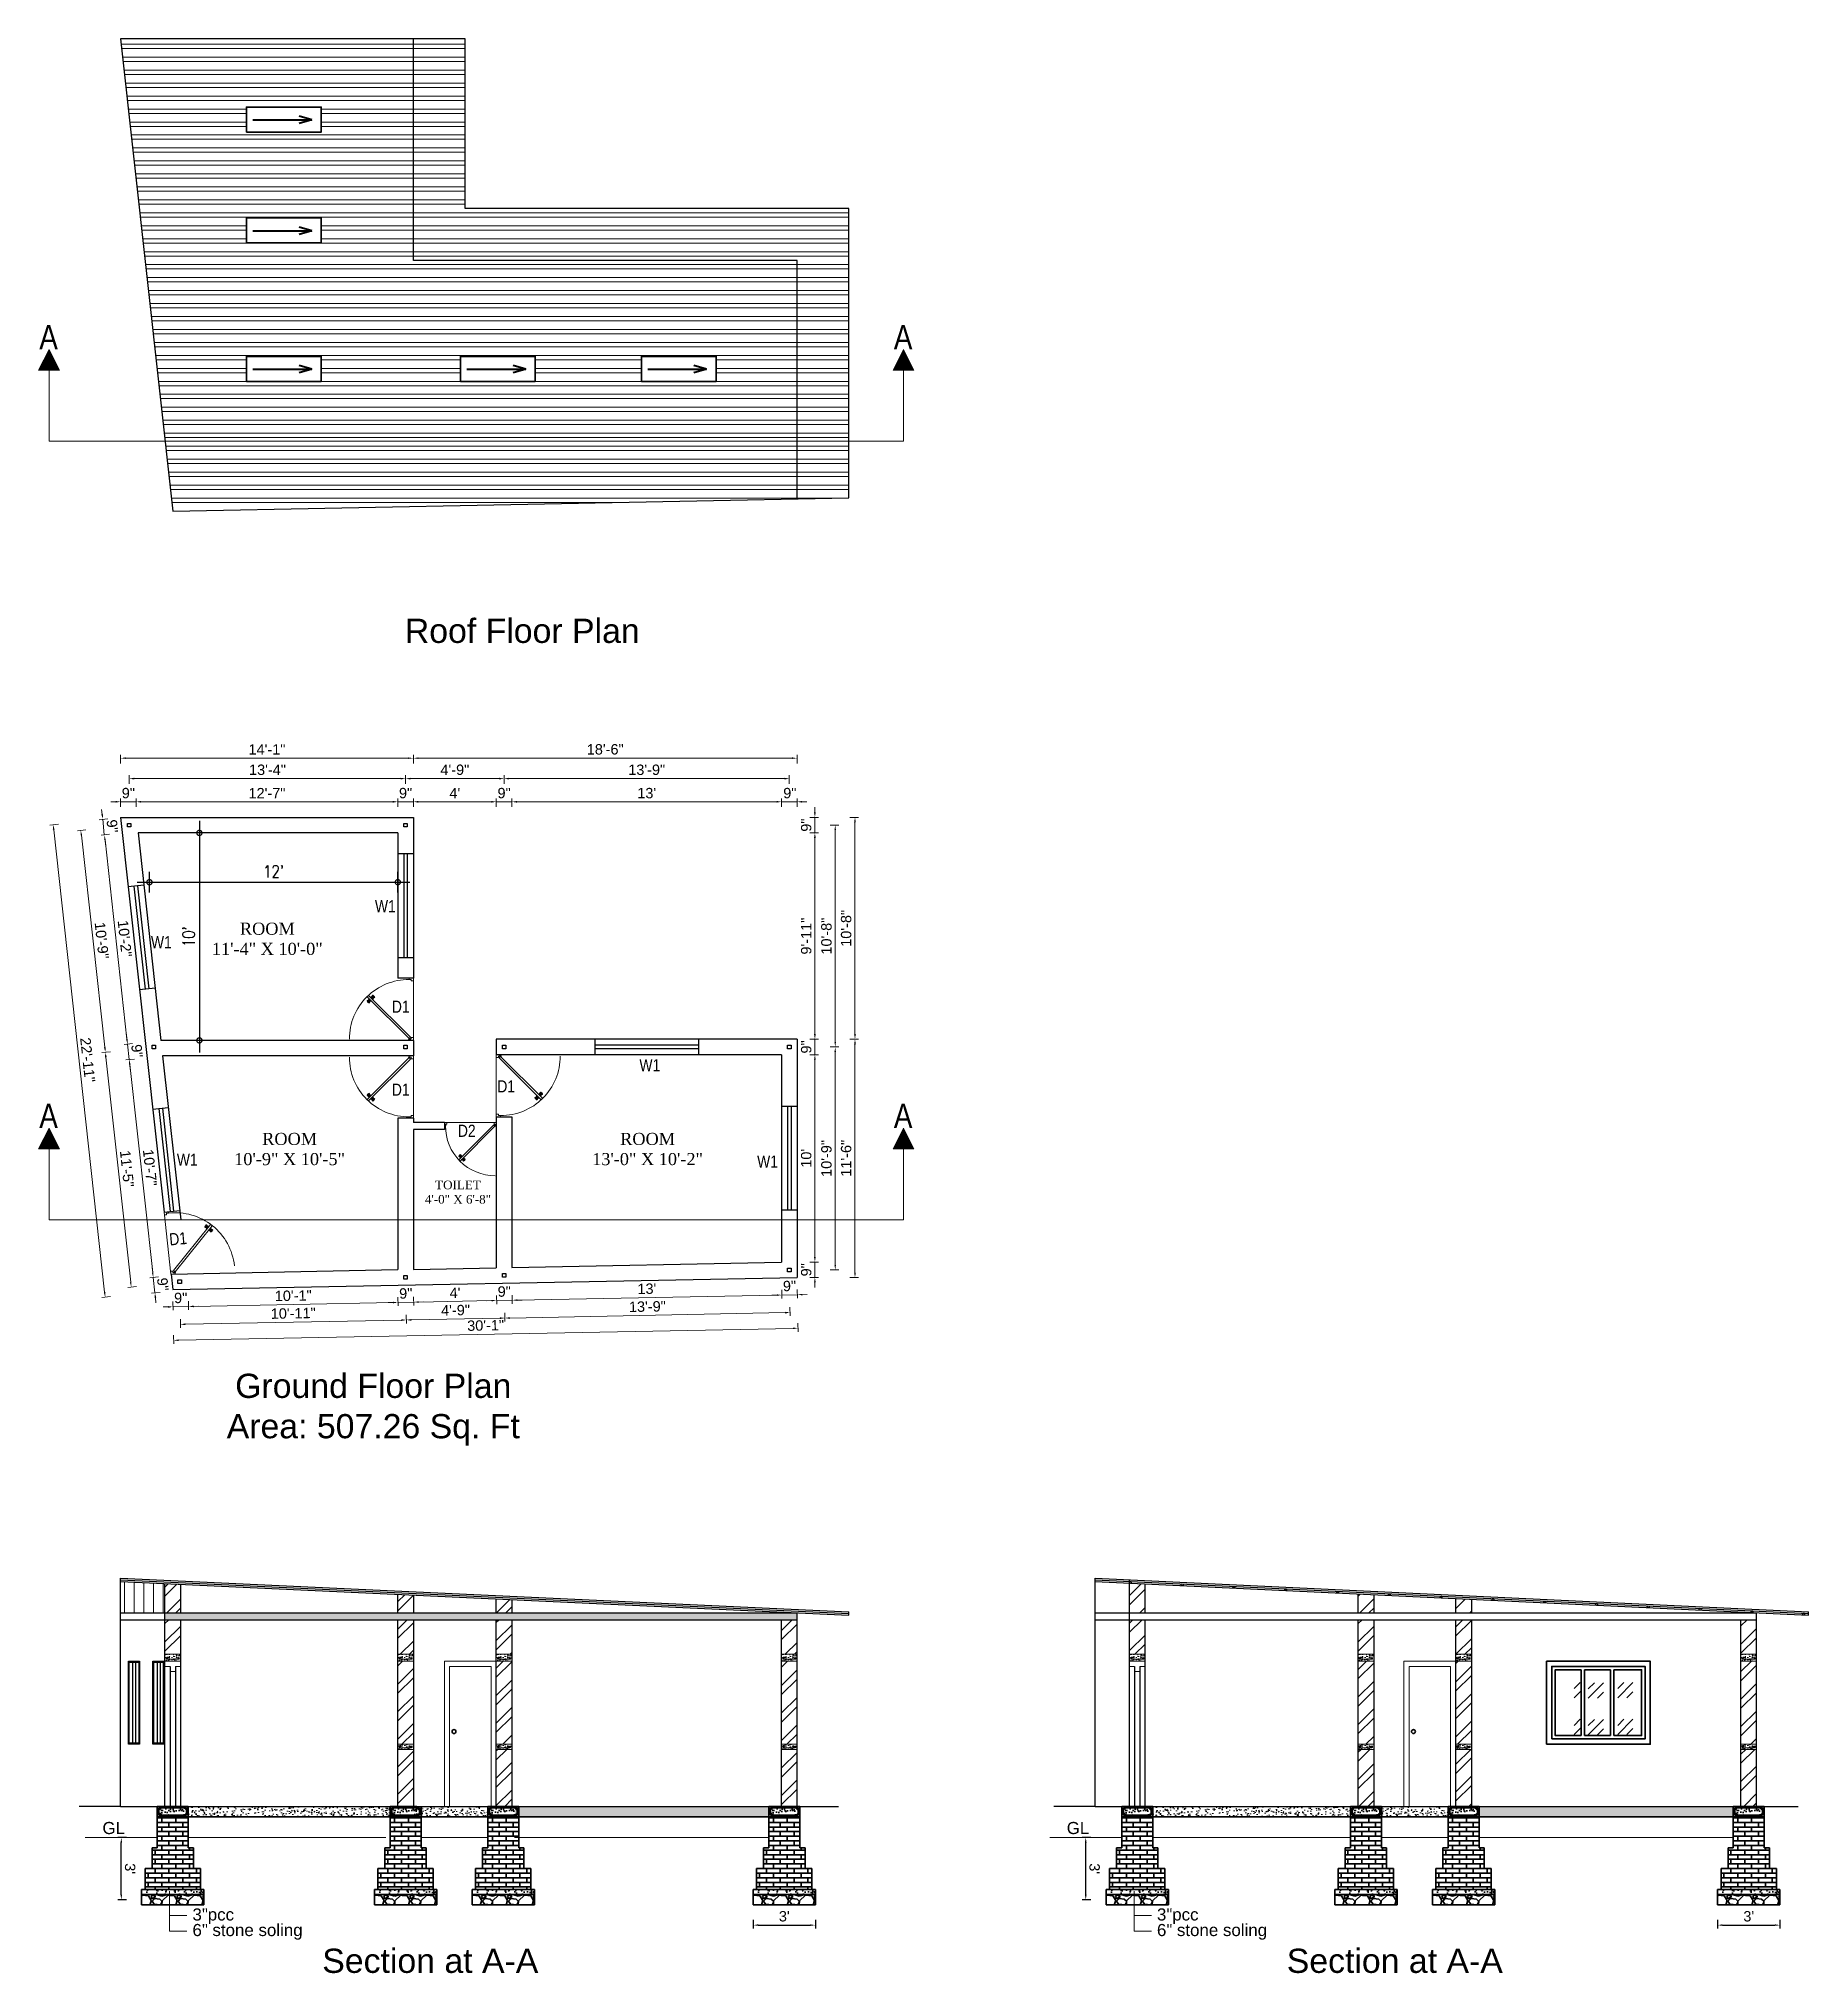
# Model space of a CAD drawing. Header units: inches. Extents: x 392906 to 410488, y -52747 to -40742.
# Drawn here: x 403308 to 404332, y -51468 to -50349 of the extents above; entities that cross this region are included whole.
import ezdxf

# ---------------------------------------------------------------- set-up
doc = ezdxf.new("R2010")
doc.units = ezdxf.units.IN
doc.header["$LTSCALE"] = 2
doc.header["$MEASUREMENT"] = 0
doc.header["$PDMODE"] = 34
doc.layers.get('0').update_dxf_attribs({"linetype": 'CONTINUOUS'})
doc.layers.get('DEFPOINTS').update_dxf_attribs({"color": 141, "linetype": 'CONTINUOUS'})
for name, color, linetype, lineweight in [('DIM_LINE', 173, 'CONTINUOUS', 20), ('door', 20, 'CONTINUOUS', 35), ('DOOR & WIN', 1, 'CONTINUOUS', 25), ('PUERTAS', 7, 'CONTINUOUS', 9), ('steps', 253, 'CONTINUOUS', 20), ('WALL - A', 1, 'CONTINUOUS', 40)]:
    doc.layers.add(name, color=color, linetype=linetype, lineweight=lineweight)
doc.styles.add('Lettring Text', font='arial.ttf')
doc.styles.add('ROMANS', font='Romans.shx', dxfattribs={"width": 0.8})
doc.styles.get("Standard").update_dxf_attribs({"font": 'ARIALN.TTF'})
doc.dimstyles.new('8 SCALE', dxfattribs={"dimscale": 0, "dimtxt": 7, "dimasz": 6, "dimexe": 6, "dimexo": 2, "dimgap": 2, "dimtad": 1, "dimdec": 0, "dimzin": 0, "dimdsep": 46, "dimlunit": 4, "dimtxsty": 'ROMANS', "dimblk": 'DOTSMALL', "dimcen": 0, "dimdle": 7, "dimclrd": 8, "dimclre": 8, "dimclrt": 3, "dimadec": 0, "dimazin": 0, "dimtfac": 1, "dimtdec": 0, "dimtofl": 0, "dimtmove": 2, "dimatfit": 3, "dimfxl": 6, "dimfxlon": 1, "dimtolj": 1, "dimtzin": 0, "dimarcsym": 0})
doc.dimstyles.new('Copy of Standard', dxfattribs={"dimtxt": 6, "dimasz": 2.875, "dimexe": 2, "dimexo": 4, "dimgap": 2, "dimtad": 1, "dimdec": 0, "dimrnd": 1, "dimzin": 0, "dimdsep": 46, "dimlunit": 4, "dimtxsty": 'Lettring Text', "dimcen": 0.1, "dimclrd": 7, "dimclre": 7, "dimclrt": 7, "dimazin": 0, "dimtfac": 0.645, "dimtdec": 0, "dimtmove": 1, "dimatfit": 0, "dimfxl": 3, "dimfxlon": 1, "dimtfillclr": 256, "dimtolj": 1, "dimtzin": 0, "dimlwd": -1, "dimlwe": -1, "dimarcsym": 2})
pattern_1 = [(45, (548.373, -1621.518), (-7.9549513, 7.9549513), []), (45, (553.676, -1621.518), (-7.9549513, 7.9549513), [])]
pattern_2 = [(50, (548.373, -1621.5183), (5.73808146, -0.50201708), [0.6, -6.6]), (355, (548.373, -1621.518), (-1.11001067, 6.01753707), [0.48, -5.28]), (100.4514445, (548.851, -1621.56), (4.628070774, 5.51551993), [0.50992154, -5.6091369]), (46.1842, (548.373, -1619.918), (8.53793065, -1.32415425), [0.9, -9.9]), (96.6356355, (549.084, -1620.029), (7.47729557, 7.7929488), [0.76488274, -8.41371008]), (351.184164, (548.373, -1619.918), (7.47729556, 7.7929488), [0.72, -7.92]), (21, (549.173, -1620.3183), (4.775256417, -3.220951125), [0.6, -6.6]), (326, (549.173, -1620.318), (1.946522655, 5.80120036), [0.48, -5.28]), (71.4514447, (549.571, -1620.5867), (6.721779014, 2.58024922), [0.50992152, -5.6091369]), (37.5, (548.3729, -1621.5183), (0.097278843, 2.663150831), [0, -5.216, 0, -5.36, 0, -5.3]), (7.5, (548.3729, -1621.5183), (2.1045563, 3.155293695), [0, -3.056, 0, -5.096, 0, -2.02]), (327.5, (546.5889, -1621.5183), (4.270579489, -0.180438974), [0, -2, 0, -6.24, 0, -8.28]), (317.5, (545.789, -1621.5183), (4.665489355, 0.80083986), [0, -2.6, 0, -4.144, 0, -5.88])]
pattern_3 = [(228.0127875, (42897.8992, -20640.5317), (-120, -135), [2.01804, -199.7863207]), (184.96974073, (42896.5492, -20642.0317), (180, 15), [3.46302, -342.8388714]), (132.51044708, (42893.0992, -20642.3317), (150, -165), [2.44182, -241.74048894]), (267.273689, (42887.2492, -20646.0817), (15, 300), [3.15357, -312.2033706]), (292.83365418, (42887.0992, -20649.2317), (-75, 180), [3.092325, -306.1405969]), (357.273689, (42888.2992, -20652.0817), (-300, 15), [3.15357, -312.2033706]), (37.69424047, (42891.4492, -20652.23173), (-195, -150), [4.170435, -412.87272823]), (72.25532837, (42894.7492, -20649.6817), (105, 330), [3.93732, -389.79482245]), (121.42956562, (42895.9492, -20645.9317), (-120, 195), [3.16425, -313.26109665]), (175.2363583, (42894.2992, -20643.2317), (165, -15), [3.61248, -177.0114387]), (222.3974378, (42890.6992, -20642.93173), (-180, -165), [4.67172, -462.5006251]), (138.81407483, (42902.0992, -20646.2317), (-105, 90), [1.594515, -157.8576722]), (171.4692344, (42900.8992, -20645.1817), (195, -30), [3.033555, -300.32267124]), (225, (42897.899, -20644.732), (-2e-15, -15), [2.121315, -19.09188844]), (203.1985905, (42896.8492, -20642.9317), (75, 30), [1.14237, -113.0942266]), (291.8014095, (42895.7992, -20643.3817), (-15, 45), [1.615545, -79.1619271]), (30.9637565, (42896.3992, -20644.8817), (45, 30), [2.623935, -84.8403434]), (161.5650512, (42898.649, -20643.5317), (30, -15), [1.897365, -45.5367999]), (16.38954033, (42887.0992, -20643.3817), (150, 45), [2.658, -263.1426772]), (70.34617594, (42889.6492, -20642.6317), (-60, -165), [2.229915, -220.7611162]), (293.1985905, (42898.6492, -20640.5317), (-30, 75), [2.284725, -111.9518716]), (343.61045967, (42899.5492, -20642.6317), (-150, 45), [2.658, -263.1426772]), (339.4439548, (42887.0992, -20652.6817), (-75, 30), [2.5632, -125.5968562]), (294.77514057, (42889.4992, -20653.5817), (-75, 165), [2.14767, -212.61964595]), (66.8014095, (42898.7992, -20655.5317), (30, 75), [2.284725, -111.9518716]), (17.35402464, (42899.6992, -20653.4317), (-195, -60), [2.514465, -248.9313542]), (69.4439548, (42891.4492, -20655.5317), (-30, -75), [1.2816, -126.8784562]), (101.3099325, (42897.8992, -20655.5317), (-15, 60), [0.76485, -75.7204427]), (165.9637565, (42897.7492, -20654.7817), (45, -15), [3.092325, -58.7542594]), (186.00900596, (42894.7492, -20654.0317), (150, 15), [2.86575, -283.7088476]), (303.6900675, (42896.3992, -20646.2317), (-15, 30), [2.16333, -51.91993913]), (353.15722659, (42897.5992, -20648.0317), (255, -30), [3.77691, -373.91343936]), (60.9453959, (42901.3492, -20648.4817), (-60, -105), [1.54434, -152.8901121]), (90, (42902.099, -20647.132), (-15, 15), [0.9, -14.1]), (120.25643716, (42894.4492, -20653.5817), (60, -105), [2.08386, -206.30279984]), (48.0127875, (42893.3992, -20651.7817), (120, 135), [4.03608, -197.7682807]), (0, (42896.099, -20648.782), (15, 15), [3.9, -11.1]), (325.30484647, (42899.9992, -20648.7817), (150, -105), [2.37171, -234.7991145]), (254.0546041, (42901.9492, -20650.1317), (-15, -60), [2.18403, -107.01761834]), (207.64597536, (42901.3492, -20652.2317), (-285, -150), [3.555975, -352.04211273]), (175.42607874, (42898.1992, -20653.8817), (-195, 15), [3.761985, -372.4361011])]
pattern_4 = [(50, (339615.2664, 65140.823), (5.73808146, -0.50201708), [0.6, -6.6]), (355, (339615.2664, 65140.823), (-1.11001067, 6.01753707), [0.48, -5.28]), (100.4514, (339615.7445, 65140.781), (4.62807505, 5.51551634), [0.50992152, -5.6091369]), (46.1842, (339615.2664, 65142.423), (8.5379284, -1.3241521), [0.9, -9.9]), (96.6356, (339615.978, 65142.313), (7.47730164, 7.79294297), [0.7648823, -8.413704]), (351.1842, (339615.266, 65142.423), (7.47729556, 7.7929488), [0.72, -7.92]), (21, (339616.0664, 65142.023), (4.77525642, -3.22095113), [0.6, -6.6]), (326, (339616.0664, 65142.023), (1.94652266, 5.80120036), [0.48, -5.28]), (71.4514, (339616.4643, 65141.7546), (6.72178103, 2.58024397), [0.50992152, -5.6091369]), (37.5, (339615.2664, 65140.823), (0.097278843, 2.66315083), [0, -5.216, 0, -5.36, 0, -5.3]), (7.5, (339615.2664, 65140.823), (2.1045563, 3.155293695), [0, -3.056, 0, -5.096, 0, -2.02]), (327.5, (339613.4824, 65140.823), (4.27057949, -0.180438974), [0, -2, 0, -6.24, 0, -8.28]), (317.5, (339612.6824, 65140.823), (4.66548935, 0.80083986), [0, -2.6, 0, -4.144, 0, -5.88])]
pattern_5 = [(228.0127875, (43030.1399, -20640.5317), (-120, -135), [2.01804, -199.7863207]), (184.96974073, (43028.7899, -20642.0317), (180, 15), [3.46302, -342.8388714]), (132.51044708, (43025.3399, -20642.3317), (150, -165), [2.44182, -241.74048894]), (267.273689, (43019.4899, -20646.0817), (15, 300), [3.15357, -312.2033706]), (292.83365418, (43019.3399, -20649.2317), (-75, 180), [3.092325, -306.1405969]), (357.273689, (43020.5399, -20652.0817), (-300, 15), [3.15357, -312.2033706]), (37.69424047, (43023.6899, -20652.23173), (-195, -150), [4.170435, -412.87272823]), (72.25532837, (43026.9899, -20649.6817), (105, 330), [3.93732, -389.79482245]), (121.42956562, (43028.1899, -20645.9317), (-120, 195), [3.16425, -313.26109665]), (175.2363583, (43026.5399, -20643.2317), (165, -15), [3.61248, -177.0114387]), (222.3974378, (43022.9399, -20642.93173), (-180, -165), [4.67172, -462.5006251]), (138.81407483, (43034.3399, -20646.2317), (-105, 90), [1.594515, -157.8576722]), (171.4692344, (43033.1399, -20645.1817), (195, -30), [3.033555, -300.32267124]), (225, (43030.14, -20644.732), (-2e-15, -15), [2.121315, -19.09188844]), (203.1985905, (43029.09, -20642.9317), (75, 30), [1.14237, -113.0942266]), (291.8014095, (43028.04, -20643.3817), (-15, 45), [1.615545, -79.1619271]), (30.9637565, (43028.64, -20644.8817), (45, 30), [2.623935, -84.8403434]), (161.5650512, (43030.89, -20643.5317), (30, -15), [1.897365, -45.5367999]), (16.38954033, (43019.3399, -20643.3817), (150, 45), [2.658, -263.1426772]), (70.34617594, (43021.8899, -20642.6317), (-60, -165), [2.229915, -220.7611162]), (293.1985905, (43030.89, -20640.5317), (-30, 75), [2.284725, -111.9518716]), (343.61045967, (43031.7899, -20642.6317), (-150, 45), [2.658, -263.1426772]), (339.4439548, (43019.34, -20652.6817), (-75, 30), [2.5632, -125.5968562]), (294.77514057, (43021.7399, -20653.5817), (-75, 165), [2.14767, -212.61964595]), (66.8014095, (43031.04, -20655.5317), (30, 75), [2.284725, -111.9518716]), (17.35402464, (43031.9399, -20653.4317), (-195, -60), [2.514465, -248.9313542]), (69.4439548, (43023.69, -20655.5317), (-30, -75), [1.2816, -126.8784562]), (101.3099325, (43030.14, -20655.5317), (-15, 60), [0.76485, -75.7204427]), (165.9637565, (43029.99, -20654.7817), (45, -15), [3.092325, -58.7542594]), (186.00900596, (43026.9899, -20654.0317), (150, 15), [2.86575, -283.7088476]), (303.6900675, (43028.64, -20646.2317), (-15, 30), [2.16333, -51.91993913]), (353.15722659, (43029.8399, -20648.0317), (255, -30), [3.77691, -373.91343936]), (60.9453959, (43033.5899, -20648.4817), (-60, -105), [1.54434, -152.8901121]), (90, (43034.34, -20647.132), (-15, 15), [0.9, -14.1]), (120.25643716, (43026.6899, -20653.5817), (60, -105), [2.08386, -206.30279984]), (48.0127875, (43025.6399, -20651.7817), (120, 135), [4.03608, -197.7682807]), (0, (43028.34, -20648.782), (15, 15), [3.9, -11.1]), (325.30484647, (43032.2399, -20648.7817), (150, -105), [2.37171, -234.7991145]), (254.0546041, (43034.19, -20650.1317), (-15, -60), [2.18403, -107.01761834]), (207.64597536, (43033.5899, -20652.2317), (-285, -150), [3.555975, -352.04211273]), (175.42607874, (43030.4399, -20653.8817), (-195, 15), [3.761985, -372.4361011])]
pattern_6 = [(50, (339747.507, 65140.823), (5.73808146, -0.50201708), [0.6, -6.6]), (355, (339747.507, 65140.823), (-1.11001067, 6.01753707), [0.48, -5.28]), (100.4514, (339747.985, 65140.781), (4.62807505, 5.51551634), [0.50992152, -5.6091369]), (46.1842, (339747.507, 65142.423), (8.5379284, -1.3241521), [0.9, -9.9]), (96.6356, (339748.2186, 65142.313), (7.47730164, 7.79294297), [0.7648823, -8.413704]), (351.1842, (339747.507, 65142.423), (7.47729556, 7.7929488), [0.72, -7.92]), (21, (339748.307, 65142.023), (4.77525642, -3.22095113), [0.6, -6.6]), (326, (339748.307, 65142.023), (1.94652266, 5.80120036), [0.48, -5.28]), (71.4514, (339748.705, 65141.7546), (6.72178103, 2.58024397), [0.50992152, -5.6091369]), (37.5, (339747.507, 65140.823), (0.097278843, 2.66315083), [0, -5.216, 0, -5.36, 0, -5.3]), (7.5, (339747.507, 65140.823), (2.1045563, 3.155293695), [0, -3.056, 0, -5.096, 0, -2.02]), (327.5, (339745.723, 65140.823), (4.27057949, -0.180438974), [0, -2, 0, -6.24, 0, -8.28]), (317.5, (339744.923, 65140.823), (4.66548935, 0.80083986), [0, -2.6, 0, -4.144, 0, -5.88])]
pattern_7 = [(228.0127875, (43086.6497, -20640.5317), (-120, -135), [2.01804, -199.7863207]), (184.96974073, (43085.2997, -20642.0317), (180, 15), [3.46302, -342.8388714]), (132.51044708, (43081.8497, -20642.3317), (150, -165), [2.44182, -241.74048894]), (267.273689, (43075.9997, -20646.0817), (15, 300), [3.15357, -312.2033706]), (292.83365418, (43075.8497, -20649.2317), (-75, 180), [3.092325, -306.1405969]), (357.273689, (43077.0497, -20652.0817), (-300, 15), [3.15357, -312.2033706]), (37.69424047, (43080.1997, -20652.23173), (-195, -150), [4.170435, -412.87272823]), (72.25532837, (43083.4997, -20649.6817), (105, 330), [3.93732, -389.79482245]), (121.42956562, (43084.6997, -20645.9317), (-120, 195), [3.16425, -313.26109665]), (175.2363583, (43083.0497, -20643.2317), (165, -15), [3.61248, -177.0114387]), (222.3974378, (43079.4497, -20642.93173), (-180, -165), [4.67172, -462.5006251]), (138.81407483, (43090.8497, -20646.2317), (-105, 90), [1.594515, -157.8576722]), (171.4692344, (43089.6497, -20645.1817), (195, -30), [3.033555, -300.32267124]), (225, (43086.65, -20644.732), (-2e-15, -15), [2.121315, -19.09188844]), (203.1985905, (43085.5997, -20642.9317), (75, 30), [1.14237, -113.0942266]), (291.8014095, (43084.5497, -20643.3817), (-15, 45), [1.615545, -79.1619271]), (30.9637565, (43085.1497, -20644.8817), (45, 30), [2.623935, -84.8403434]), (161.5650512, (43087.3997, -20643.5317), (30, -15), [1.897365, -45.5367999]), (16.38954033, (43075.8497, -20643.3817), (150, 45), [2.658, -263.1426772]), (70.34617594, (43078.3997, -20642.6317), (-60, -165), [2.229915, -220.7611162]), (293.1985905, (43087.3997, -20640.5317), (-30, 75), [2.284725, -111.9518716]), (343.61045967, (43088.2997, -20642.6317), (-150, 45), [2.658, -263.1426772]), (339.4439548, (43075.8497, -20652.6817), (-75, 30), [2.5632, -125.5968562]), (294.77514057, (43078.2497, -20653.5817), (-75, 165), [2.14767, -212.61964595]), (66.8014095, (43087.5497, -20655.5317), (30, 75), [2.284725, -111.9518716]), (17.35402464, (43088.4497, -20653.4317), (-195, -60), [2.514465, -248.9313542]), (69.4439548, (43080.1997, -20655.5317), (-30, -75), [1.2816, -126.8784562]), (101.3099325, (43086.6497, -20655.5317), (-15, 60), [0.76485, -75.7204427]), (165.9637565, (43086.4997, -20654.7817), (45, -15), [3.092325, -58.7542594]), (186.00900596, (43083.4997, -20654.0317), (150, 15), [2.86575, -283.7088476]), (303.6900675, (43085.1497, -20646.2317), (-15, 30), [2.16333, -51.91993913]), (353.15722659, (43086.3497, -20648.0317), (255, -30), [3.77691, -373.91343936]), (60.9453959, (43090.0997, -20648.4817), (-60, -105), [1.54434, -152.8901121]), (90, (43090.85, -20647.132), (-15, 15), [0.9, -14.1]), (120.25643716, (43083.1997, -20653.5817), (60, -105), [2.08386, -206.30279984]), (48.0127875, (43082.1497, -20651.7817), (120, 135), [4.03608, -197.7682807]), (0, (43084.85, -20648.782), (15, 15), [3.9, -11.1]), (325.30484647, (43088.7497, -20648.7817), (150, -105), [2.37171, -234.7991145]), (254.0546041, (43090.6997, -20650.1317), (-15, -60), [2.18403, -107.01761834]), (207.64597536, (43090.0997, -20652.2317), (-285, -150), [3.555975, -352.04211273]), (175.42607874, (43086.9497, -20653.8817), (-195, 15), [3.761985, -372.4361011])]
pattern_8 = [(50, (339804.017, 65140.823), (5.73808146, -0.50201708), [0.6, -6.6]), (355, (339804.017, 65140.823), (-1.11001067, 6.01753707), [0.48, -5.28]), (100.4514, (339804.495, 65140.781), (4.62807505, 5.51551634), [0.50992152, -5.6091369]), (46.1842, (339804.017, 65142.423), (8.5379284, -1.3241521), [0.9, -9.9]), (96.6356, (339804.728, 65142.313), (7.47730164, 7.79294297), [0.7648823, -8.413704]), (351.1842, (339804.017, 65142.423), (7.47729556, 7.7929488), [0.72, -7.92]), (21, (339804.817, 65142.023), (4.77525642, -3.22095113), [0.6, -6.6]), (326, (339804.817, 65142.023), (1.94652266, 5.80120036), [0.48, -5.28]), (71.4514, (339805.215, 65141.7546), (6.72178103, 2.58024397), [0.50992152, -5.6091369]), (37.5, (339804.0168, 65140.823), (0.097278843, 2.66315083), [0, -5.216, 0, -5.36, 0, -5.3]), (7.5, (339804.0168, 65140.823), (2.1045563, 3.155293695), [0, -3.056, 0, -5.096, 0, -2.02]), (327.5, (339802.2328, 65140.823), (4.27057949, -0.180438974), [0, -2, 0, -6.24, 0, -8.28]), (317.5, (339801.433, 65140.823), (4.66548935, 0.80083986), [0, -2.6, 0, -4.144, 0, -5.88])]
pattern_9 = [(228.0127875, (43251.6399, -20640.5317), (-120, -135), [2.01804, -199.7863207]), (184.96974073, (43250.2899, -20642.0317), (180, 15), [3.46302, -342.8388714]), (132.51044708, (43246.8399, -20642.3317), (150, -165), [2.44182, -241.74048894]), (267.273689, (43240.9899, -20646.0817), (15, 300), [3.15357, -312.2033706]), (292.83365418, (43240.8399, -20649.2317), (-75, 180), [3.092325, -306.1405969]), (357.273689, (43242.0399, -20652.0817), (-300, 15), [3.15357, -312.2033706]), (37.69424047, (43245.1899, -20652.23173), (-195, -150), [4.170435, -412.87272823]), (72.25532837, (43248.4899, -20649.6817), (105, 330), [3.93732, -389.79482245]), (121.42956562, (43249.6899, -20645.9317), (-120, 195), [3.16425, -313.26109665]), (175.2363583, (43248.0399, -20643.2317), (165, -15), [3.61248, -177.0114387]), (222.3974378, (43244.4399, -20642.93173), (-180, -165), [4.67172, -462.5006251]), (138.81407483, (43255.8399, -20646.2317), (-105, 90), [1.594515, -157.8576722]), (171.4692344, (43254.6399, -20645.1817), (195, -30), [3.033555, -300.32267124]), (225, (43251.64, -20644.732), (-2e-15, -15), [2.121315, -19.09188844]), (203.1985905, (43250.59, -20642.9317), (75, 30), [1.14237, -113.0942266]), (291.8014095, (43249.54, -20643.3817), (-15, 45), [1.615545, -79.1619271]), (30.9637565, (43250.14, -20644.8817), (45, 30), [2.623935, -84.8403434]), (161.5650512, (43252.39, -20643.5317), (30, -15), [1.897365, -45.5367999]), (16.38954033, (43240.8399, -20643.3817), (150, 45), [2.658, -263.1426772]), (70.34617594, (43243.3899, -20642.6317), (-60, -165), [2.229915, -220.7611162]), (293.1985905, (43252.39, -20640.5317), (-30, 75), [2.284725, -111.9518716]), (343.61045967, (43253.2899, -20642.6317), (-150, 45), [2.658, -263.1426772]), (339.4439548, (43240.84, -20652.6817), (-75, 30), [2.5632, -125.5968562]), (294.77514057, (43243.2399, -20653.5817), (-75, 165), [2.14767, -212.61964595]), (66.8014095, (43252.54, -20655.5317), (30, 75), [2.284725, -111.9518716]), (17.35402464, (43253.4399, -20653.4317), (-195, -60), [2.514465, -248.9313542]), (69.4439548, (43245.19, -20655.5317), (-30, -75), [1.2816, -126.8784562]), (101.3099325, (43251.64, -20655.5317), (-15, 60), [0.76485, -75.7204427]), (165.9637565, (43251.49, -20654.7817), (45, -15), [3.092325, -58.7542594]), (186.00900596, (43248.4899, -20654.0317), (150, 15), [2.86575, -283.7088476]), (303.6900675, (43250.14, -20646.2317), (-15, 30), [2.16333, -51.91993913]), (353.15722659, (43251.3399, -20648.0317), (255, -30), [3.77691, -373.91343936]), (60.9453959, (43255.0899, -20648.4817), (-60, -105), [1.54434, -152.8901121]), (90, (43255.84, -20647.132), (-15, 15), [0.9, -14.1]), (120.25643716, (43248.1899, -20653.5817), (60, -105), [2.08386, -206.30279984]), (48.0127875, (43247.1399, -20651.7817), (120, 135), [4.03608, -197.7682807]), (0, (43249.84, -20648.782), (15, 15), [3.9, -11.1]), (325.30484647, (43253.7399, -20648.7817), (150, -105), [2.37171, -234.7991145]), (254.0546041, (43255.69, -20650.1317), (-15, -60), [2.18403, -107.01761834]), (207.64597536, (43255.0899, -20652.2317), (-285, -150), [3.555975, -352.04211273]), (175.42607874, (43251.9399, -20653.8817), (-195, 15), [3.761985, -372.4361011])]
pattern_10 = [(50, (339969.007, 65140.823), (5.73808146, -0.50201708), [0.6, -6.6]), (355, (339969.007, 65140.823), (-1.11001067, 6.01753707), [0.48, -5.28]), (100.4514, (339969.485, 65140.781), (4.62807505, 5.51551634), [0.50992152, -5.6091369]), (46.1842, (339969.007, 65142.423), (8.5379284, -1.3241521), [0.9, -9.9]), (96.6356, (339969.7186, 65142.313), (7.47730164, 7.79294297), [0.7648823, -8.413704]), (351.1842, (339969.007, 65142.423), (7.47729556, 7.7929488), [0.72, -7.92]), (21, (339969.807, 65142.023), (4.77525642, -3.22095113), [0.6, -6.6]), (326, (339969.807, 65142.023), (1.94652266, 5.80120036), [0.48, -5.28]), (71.4514, (339970.205, 65141.7546), (6.72178103, 2.58024397), [0.50992152, -5.6091369]), (37.5, (339969.007, 65140.823), (0.097278843, 2.66315083), [0, -5.216, 0, -5.36, 0, -5.3]), (7.5, (339969.007, 65140.823), (2.1045563, 3.155293695), [0, -3.056, 0, -5.096, 0, -2.02]), (327.5, (339967.223, 65140.823), (4.27057949, -0.180438974), [0, -2, 0, -6.24, 0, -8.28]), (317.5, (339966.423, 65140.823), (4.66548935, 0.80083986), [0, -2.6, 0, -4.144, 0, -5.88])]
pattern_11 = [(228.0127875, (42339.9343, -20640.5317), (-120, -135), [2.01804, -199.7863207]), (184.96974073, (42338.5843, -20642.0317), (180, 15), [3.46302, -342.8388714]), (132.51044708, (42335.1343, -20642.3317), (150, -165), [2.44182, -241.74048894]), (267.273689, (42329.2843, -20646.0817), (15, 300), [3.15357, -312.2033706]), (292.83365418, (42329.1343, -20649.2317), (-75, 180), [3.092325, -306.1405969]), (357.273689, (42330.3343, -20652.0817), (-300, 15), [3.15357, -312.2033706]), (37.69424047, (42333.4843, -20652.23173), (-195, -150), [4.170435, -412.87272823]), (72.25532837, (42336.7843, -20649.6817), (105, 330), [3.93732, -389.79482245]), (121.42956562, (42337.9843, -20645.9317), (-120, 195), [3.16425, -313.26109665]), (175.2363583, (42336.3343, -20643.2317), (165, -15), [3.61248, -177.0114387]), (222.3974378, (42332.7343, -20642.93173), (-180, -165), [4.67172, -462.5006251]), (138.81407483, (42344.1343, -20646.2317), (-105, 90), [1.594515, -157.8576722]), (171.4692344, (42342.9343, -20645.1817), (195, -30), [3.033555, -300.32267124]), (225, (42339.934, -20644.732), (-2e-15, -15), [2.121315, -19.09188844]), (203.1985905, (42338.8843, -20642.9317), (75, 30), [1.14237, -113.0942266]), (291.8014095, (42337.8343, -20643.3817), (-15, 45), [1.615545, -79.1619271]), (30.9637565, (42338.4343, -20644.8817), (45, 30), [2.623935, -84.8403434]), (161.5650512, (42340.6843, -20643.5317), (30, -15), [1.897365, -45.5367999]), (16.38954033, (42329.1343, -20643.3817), (150, 45), [2.658, -263.1426772]), (70.34617594, (42331.6843, -20642.6317), (-60, -165), [2.229915, -220.7611162]), (293.1985905, (42340.6843, -20640.5317), (-30, 75), [2.284725, -111.9518716]), (343.61045967, (42341.5843, -20642.6317), (-150, 45), [2.658, -263.1426772]), (339.4439548, (42329.1343, -20652.6817), (-75, 30), [2.5632, -125.5968562]), (294.77514057, (42331.5343, -20653.5817), (-75, 165), [2.14767, -212.61964595]), (66.8014095, (42340.8343, -20655.5317), (30, 75), [2.284725, -111.9518716]), (17.35402464, (42341.7343, -20653.4317), (-195, -60), [2.514465, -248.9313542]), (69.4439548, (42333.4843, -20655.5317), (-30, -75), [1.2816, -126.8784562]), (101.3099325, (42339.9343, -20655.5317), (-15, 60), [0.76485, -75.7204427]), (165.9637565, (42339.7843, -20654.7817), (45, -15), [3.092325, -58.7542594]), (186.00900596, (42336.7843, -20654.0317), (150, 15), [2.86575, -283.7088476]), (303.6900675, (42338.4343, -20646.2317), (-15, 30), [2.16333, -51.91993913]), (353.15722659, (42339.6343, -20648.0317), (255, -30), [3.77691, -373.91343936]), (60.9453959, (42343.3843, -20648.4817), (-60, -105), [1.54434, -152.8901121]), (90, (42344.134, -20647.132), (-15, 15), [0.9, -14.1]), (120.25643716, (42336.4843, -20653.5817), (60, -105), [2.08386, -206.30279984]), (48.0127875, (42335.4343, -20651.7817), (120, 135), [4.03608, -197.7682807]), (0, (42338.134, -20648.782), (15, 15), [3.9, -11.1]), (325.30484647, (42342.0343, -20648.7817), (150, -105), [2.37171, -234.7991145]), (254.0546041, (42343.9843, -20650.1317), (-15, -60), [2.18403, -107.01761834]), (207.64597536, (42343.3843, -20652.2317), (-285, -150), [3.555975, -352.04211273]), (175.42607874, (42340.2343, -20653.8817), (-195, 15), [3.761985, -372.4361011])]
pattern_12 = [(50, (339057.3014, 65140.823), (5.73808146, -0.50201708), [0.6, -6.6]), (355, (339057.3014, 65140.823), (-1.11001067, 6.01753707), [0.48, -5.28]), (100.4514, (339057.7796, 65140.781), (4.62807505, 5.51551634), [0.50992152, -5.6091369]), (46.1842, (339057.3014, 65142.423), (8.5379284, -1.3241521), [0.9, -9.9]), (96.6356, (339058.013, 65142.313), (7.47730164, 7.79294297), [0.7648823, -8.413704]), (351.1842, (339057.3014, 65142.423), (7.47729556, 7.7929488), [0.72, -7.92]), (21, (339058.1014, 65142.023), (4.77525642, -3.22095113), [0.6, -6.6]), (326, (339058.1014, 65142.023), (1.94652266, 5.80120036), [0.48, -5.28]), (71.4514, (339058.4994, 65141.7546), (6.72178103, 2.58024397), [0.50992152, -5.6091369]), (37.5, (339057.3014, 65140.823), (0.097278843, 2.66315083), [0, -5.216, 0, -5.36, 0, -5.3]), (7.5, (339057.3014, 65140.823), (2.1045563, 3.155293695), [0, -3.056, 0, -5.096, 0, -2.02]), (327.5, (339055.5174, 65140.823), (4.27057949, -0.180438974), [0, -2, 0, -6.24, 0, -8.28]), (317.5, (339054.7174, 65140.823), (4.66548935, 0.80083986), [0, -2.6, 0, -4.144, 0, -5.88])]
pattern_13 = [(228.0127875, (42474.5852, -20640.5317), (-120, -135), [2.01804, -199.7863207]), (184.96974073, (42473.23524, -20642.0317), (180, 15), [3.46302, -342.8388714]), (132.51044708, (42469.7852, -20642.3317), (150, -165), [2.44182, -241.74048894]), (267.273689, (42463.93524, -20646.0817), (15, 300), [3.15357, -312.2033706]), (292.83365418, (42463.78524, -20649.2317), (-75, 180), [3.092325, -306.1405969]), (357.273689, (42464.98524, -20652.0817), (-300, 15), [3.15357, -312.2033706]), (37.69424047, (42468.13524, -20652.23173), (-195, -150), [4.170435, -412.87272823]), (72.25532837, (42471.43524, -20649.6817), (105, 330), [3.93732, -389.79482245]), (121.42956562, (42472.63524, -20645.9317), (-120, 195), [3.16425, -313.26109665]), (175.2363583, (42470.9852, -20643.2317), (165, -15), [3.61248, -177.0114387]), (222.3974378, (42467.38524, -20642.93173), (-180, -165), [4.67172, -462.5006251]), (138.81407483, (42478.7852, -20646.2317), (-105, 90), [1.594515, -157.8576722]), (171.4692344, (42477.58524, -20645.1817), (195, -30), [3.033555, -300.32267124]), (225, (42474.585, -20644.732), (-2e-15, -15), [2.121315, -19.09188844]), (203.1985905, (42473.5352, -20642.9317), (75, 30), [1.14237, -113.0942266]), (291.8014095, (42472.4852, -20643.3817), (-15, 45), [1.615545, -79.1619271]), (30.9637565, (42473.0852, -20644.8817), (45, 30), [2.623935, -84.8403434]), (161.5650512, (42475.3352, -20643.5317), (30, -15), [1.897365, -45.5367999]), (16.38954033, (42463.7852, -20643.3817), (150, 45), [2.658, -263.1426772]), (70.34617594, (42466.3352, -20642.6317), (-60, -165), [2.229915, -220.7611162]), (293.1985905, (42475.3352, -20640.5317), (-30, 75), [2.284725, -111.9518716]), (343.61045967, (42476.2352, -20642.6317), (-150, 45), [2.658, -263.1426772]), (339.4439548, (42463.7852, -20652.6817), (-75, 30), [2.5632, -125.5968562]), (294.77514057, (42466.1852, -20653.5817), (-75, 165), [2.14767, -212.61964595]), (66.8014095, (42475.4852, -20655.5317), (30, 75), [2.284725, -111.9518716]), (17.35402464, (42476.3852, -20653.4317), (-195, -60), [2.514465, -248.9313542]), (69.4439548, (42468.1352, -20655.5317), (-30, -75), [1.2816, -126.8784562]), (101.3099325, (42474.5852, -20655.5317), (-15, 60), [0.76485, -75.7204427]), (165.9637565, (42474.4352, -20654.7817), (45, -15), [3.092325, -58.7542594]), (186.00900596, (42471.4352, -20654.0317), (150, 15), [2.86575, -283.7088476]), (303.6900675, (42473.0852, -20646.2317), (-15, 30), [2.16333, -51.91993913]), (353.15722659, (42474.28524, -20648.0317), (255, -30), [3.77691, -373.91343936]), (60.9453959, (42478.0352, -20648.4817), (-60, -105), [1.54434, -152.8901121]), (90, (42478.785, -20647.132), (-15, 15), [0.9, -14.1]), (120.25643716, (42471.1352, -20653.5817), (60, -105), [2.08386, -206.30279984]), (48.0127875, (42470.0852, -20651.7817), (120, 135), [4.03608, -197.7682807]), (0, (42472.785, -20648.782), (15, 15), [3.9, -11.1]), (325.30484647, (42476.6852, -20648.7817), (150, -105), [2.37171, -234.7991145]), (254.0546041, (42478.6352, -20650.1317), (-15, -60), [2.18403, -107.01761834]), (207.64597536, (42478.03524, -20652.2317), (-285, -150), [3.555975, -352.04211273]), (175.42607874, (42474.88524, -20653.8817), (-195, 15), [3.761985, -372.4361011])]
pattern_14 = [(228.0127875, (42531.095, -20640.5317), (-120, -135), [2.01804, -199.7863207]), (184.96974073, (42529.745, -20642.0317), (180, 15), [3.46302, -342.8388714]), (132.51044708, (42526.295, -20642.3317), (150, -165), [2.44182, -241.74048894]), (267.273689, (42520.445, -20646.0817), (15, 300), [3.15357, -312.2033706]), (292.83365418, (42520.295, -20649.2317), (-75, 180), [3.092325, -306.1405969]), (357.273689, (42521.495, -20652.0817), (-300, 15), [3.15357, -312.2033706]), (37.69424047, (42524.645, -20652.23173), (-195, -150), [4.170435, -412.87272823]), (72.25532837, (42527.945, -20649.6817), (105, 330), [3.93732, -389.79482245]), (121.42956562, (42529.145, -20645.9317), (-120, 195), [3.16425, -313.26109665]), (175.2363583, (42527.495, -20643.2317), (165, -15), [3.61248, -177.0114387]), (222.3974378, (42523.895, -20642.93173), (-180, -165), [4.67172, -462.5006251]), (138.81407483, (42535.295, -20646.2317), (-105, 90), [1.594515, -157.8576722]), (171.4692344, (42534.095, -20645.1817), (195, -30), [3.033555, -300.32267124]), (225, (42531.095, -20644.732), (-2e-15, -15), [2.121315, -19.09188844]), (203.1985905, (42530.045, -20642.9317), (75, 30), [1.14237, -113.0942266]), (291.8014095, (42528.995, -20643.3817), (-15, 45), [1.615545, -79.1619271]), (30.9637565, (42529.595, -20644.8817), (45, 30), [2.623935, -84.8403434]), (161.5650512, (42531.845, -20643.5317), (30, -15), [1.897365, -45.5367999]), (16.38954033, (42520.295, -20643.3817), (150, 45), [2.658, -263.1426772]), (70.34617594, (42522.845, -20642.6317), (-60, -165), [2.229915, -220.7611162]), (293.1985905, (42531.845, -20640.5317), (-30, 75), [2.284725, -111.9518716]), (343.61045967, (42532.745, -20642.6317), (-150, 45), [2.658, -263.1426772]), (339.4439548, (42520.295, -20652.6817), (-75, 30), [2.5632, -125.5968562]), (294.77514057, (42522.695, -20653.5817), (-75, 165), [2.14767, -212.61964595]), (66.8014095, (42531.995, -20655.5317), (30, 75), [2.284725, -111.9518716]), (17.35402464, (42532.895, -20653.4317), (-195, -60), [2.514465, -248.9313542]), (69.4439548, (42524.645, -20655.5317), (-30, -75), [1.2816, -126.8784562]), (101.3099325, (42531.095, -20655.5317), (-15, 60), [0.76485, -75.7204427]), (165.9637565, (42530.945, -20654.7817), (45, -15), [3.092325, -58.7542594]), (186.00900596, (42527.945, -20654.0317), (150, 15), [2.86575, -283.7088476]), (303.6900675, (42529.595, -20646.2317), (-15, 30), [2.16333, -51.91993913]), (353.15722659, (42530.795, -20648.0317), (255, -30), [3.77691, -373.91343936]), (60.9453959, (42534.545, -20648.4817), (-60, -105), [1.54434, -152.8901121]), (90, (42535.295, -20647.132), (-15, 15), [0.9, -14.1]), (120.25643716, (42527.645, -20653.5817), (60, -105), [2.08386, -206.30279984]), (48.0127875, (42526.595, -20651.7817), (120, 135), [4.03608, -197.7682807]), (0, (42529.295, -20648.782), (15, 15), [3.9, -11.1]), (325.30484647, (42533.195, -20648.7817), (150, -105), [2.37171, -234.7991145]), (254.0546041, (42535.145, -20650.1317), (-15, -60), [2.18403, -107.01761834]), (207.64597536, (42534.545, -20652.2317), (-285, -150), [3.555975, -352.04211273]), (175.42607874, (42531.395, -20653.8817), (-195, 15), [3.761985, -372.4361011])]
pattern_15 = [(50, (339248.462, 65140.823), (5.73808146, -0.50201708), [0.6, -6.6]), (355, (339248.462, 65140.823), (-1.11001067, 6.01753707), [0.48, -5.28]), (100.4514, (339248.9403, 65140.781), (4.62807505, 5.51551634), [0.50992152, -5.6091369]), (46.1842, (339248.462, 65142.423), (8.5379284, -1.3241521), [0.9, -9.9]), (96.6356, (339249.174, 65142.313), (7.47730164, 7.79294297), [0.7648823, -8.413704]), (351.1842, (339248.462, 65142.423), (7.47729556, 7.7929488), [0.72, -7.92]), (21, (339249.262, 65142.023), (4.77525642, -3.22095113), [0.6, -6.6]), (326, (339249.262, 65142.023), (1.94652266, 5.80120036), [0.48, -5.28]), (71.4514, (339249.66, 65141.7546), (6.72178103, 2.58024397), [0.50992152, -5.6091369]), (37.5, (339248.4621, 65140.823), (0.097278843, 2.66315083), [0, -5.216, 0, -5.36, 0, -5.3]), (7.5, (339248.4621, 65140.823), (2.1045563, 3.155293695), [0, -3.056, 0, -5.096, 0, -2.02]), (327.5, (339246.6781, 65140.823), (4.27057949, -0.180438974), [0, -2, 0, -6.24, 0, -8.28]), (317.5, (339245.878, 65140.823), (4.66548935, 0.80083986), [0, -2.6, 0, -4.144, 0, -5.88])]
pattern_16 = [(228.0127875, (42693.675, -20640.5317), (-120, -135), [2.01804, -199.7863207]), (184.96974073, (42692.325, -20642.0317), (180, 15), [3.46302, -342.8388714]), (132.51044708, (42688.875, -20642.3317), (150, -165), [2.44182, -241.74048894]), (267.273689, (42683.025, -20646.0817), (15, 300), [3.15357, -312.2033706]), (292.83365418, (42682.875, -20649.2317), (-75, 180), [3.092325, -306.1405969]), (357.273689, (42684.075, -20652.0817), (-300, 15), [3.15357, -312.2033706]), (37.69424047, (42687.225, -20652.23173), (-195, -150), [4.170435, -412.87272823]), (72.25532837, (42690.525, -20649.6817), (105, 330), [3.93732, -389.79482245]), (121.42956562, (42691.725, -20645.9317), (-120, 195), [3.16425, -313.26109665]), (175.2363583, (42690.075, -20643.2317), (165, -15), [3.61248, -177.0114387]), (222.3974378, (42686.475, -20642.93173), (-180, -165), [4.67172, -462.5006251]), (138.81407483, (42697.875, -20646.2317), (-105, 90), [1.594515, -157.8576722]), (171.4692344, (42696.675, -20645.1817), (195, -30), [3.033555, -300.32267124]), (225, (42693.675, -20644.732), (-2e-15, -15), [2.121315, -19.09188844]), (203.1985905, (42692.625, -20642.9317), (75, 30), [1.14237, -113.0942266]), (291.8014095, (42691.575, -20643.3817), (-15, 45), [1.615545, -79.1619271]), (30.9637565, (42692.175, -20644.8817), (45, 30), [2.623935, -84.8403434]), (161.5650512, (42694.425, -20643.5317), (30, -15), [1.897365, -45.5367999]), (16.38954033, (42682.875, -20643.3817), (150, 45), [2.658, -263.1426772]), (70.34617594, (42685.425, -20642.6317), (-60, -165), [2.229915, -220.7611162]), (293.1985905, (42694.425, -20640.5317), (-30, 75), [2.284725, -111.9518716]), (343.61045967, (42695.325, -20642.6317), (-150, 45), [2.658, -263.1426772]), (339.4439548, (42682.875, -20652.6817), (-75, 30), [2.5632, -125.5968562]), (294.77514057, (42685.275, -20653.5817), (-75, 165), [2.14767, -212.61964595]), (66.8014095, (42694.575, -20655.5317), (30, 75), [2.284725, -111.9518716]), (17.35402464, (42695.475, -20653.4317), (-195, -60), [2.514465, -248.9313542]), (69.4439548, (42687.225, -20655.5317), (-30, -75), [1.2816, -126.8784562]), (101.3099325, (42693.675, -20655.5317), (-15, 60), [0.76485, -75.7204427]), (165.9637565, (42693.525, -20654.7817), (45, -15), [3.092325, -58.7542594]), (186.00900596, (42690.525, -20654.0317), (150, 15), [2.86575, -283.7088476]), (303.6900675, (42692.175, -20646.2317), (-15, 30), [2.16333, -51.91993913]), (353.15722659, (42693.375, -20648.0317), (255, -30), [3.77691, -373.91343936]), (60.9453959, (42697.125, -20648.4817), (-60, -105), [1.54434, -152.8901121]), (90, (42697.875, -20647.132), (-15, 15), [0.9, -14.1]), (120.25643716, (42690.225, -20653.5817), (60, -105), [2.08386, -206.30279984]), (48.0127875, (42689.175, -20651.7817), (120, 135), [4.03608, -197.7682807]), (0, (42691.875, -20648.782), (15, 15), [3.9, -11.1]), (325.30484647, (42695.775, -20648.7817), (150, -105), [2.37171, -234.7991145]), (254.0546041, (42697.725, -20650.1317), (-15, -60), [2.18403, -107.01761834]), (207.64597536, (42697.125, -20652.2317), (-285, -150), [3.555975, -352.04211273]), (175.42607874, (42693.975, -20653.8817), (-195, 15), [3.761985, -372.4361011])]
pattern_17 = [(50, (339411.042, 65140.823), (5.73808146, -0.50201708), [0.6, -6.6]), (355, (339411.042, 65140.823), (-1.11001067, 6.01753707), [0.48, -5.28]), (100.4514, (339411.5203, 65140.781), (4.62807505, 5.51551634), [0.50992152, -5.6091369]), (46.1842, (339411.042, 65142.423), (8.5379284, -1.3241521), [0.9, -9.9]), (96.6356, (339411.754, 65142.313), (7.47730164, 7.79294297), [0.7648823, -8.413704]), (351.1842, (339411.042, 65142.423), (7.47729556, 7.7929488), [0.72, -7.92]), (21, (339411.842, 65142.023), (4.77525642, -3.22095113), [0.6, -6.6]), (326, (339411.842, 65142.023), (1.94652266, 5.80120036), [0.48, -5.28]), (71.4514, (339412.24, 65141.7546), (6.72178103, 2.58024397), [0.50992152, -5.6091369]), (37.5, (339411.0421, 65140.823), (0.097278843, 2.66315083), [0, -5.216, 0, -5.36, 0, -5.3]), (7.5, (339411.0421, 65140.823), (2.1045563, 3.155293695), [0, -3.056, 0, -5.096, 0, -2.02]), (327.5, (339409.2581, 65140.823), (4.27057949, -0.180438974), [0, -2, 0, -6.24, 0, -8.28]), (317.5, (339408.458, 65140.823), (4.66548935, 0.80083986), [0, -2.6, 0, -4.144, 0, -5.88])]

msp = doc.modelspace()

# ---------------------------------------------------------------- texts
at = {"color": 7, "linetype": 'ByBlock', "lineweight": 5}
for s, insert, char_height, width, attachment_point in [('A', (403319, -50514.5), 14, 26.58, 3), ('A', (403813.4, -50514.5), 14, 26.58, 3), ('{\\fArial CE|b0|i0|c0|p34;Roof\\fArial CE|b0|i0|c238|p34; Floor Plan}', (403587.7, -50691.5), 14, 235.547, 5), ('A', (403319, -50964.9), 14, 26.58, 3), ('A', (403813.4, -50964.9), 14, 26.58, 3), ('{\\fArial CE|b0|i0|c238|p34;Ground Floor Plan\\PArea: \\fArial CE|b0|i0|c0|p34;507.26\\fArial CE|b0|i0|c238|p34; Sq. Ft}', (403501.5, -51141.9), 14, 235.547, 5), ('{\\fArial CE|b0|i0|c0|p34;GL}', (403344.8, -51380.4), 7, 174.101, 1), ('{\\fArial CE|b0|i0|c0|p34;GL}', (403902.7, -51380.4), 7, 174.101, 1), ("{\\fArial CE|b0|i0|c238|p34;3'}'{\\fArial CE|b0|i0|c238|p34;pcc}", (403396.9, -51430.4), 7, 174.101, 1), ("{\\fArial CE|b0|i0|c238|p34;3'}'{\\fArial CE|b0|i0|c238|p34;pcc}", (403954.9, -51430.4), 7, 174.101, 1), ("{\\fArial CE|b0|i0|c0|p34;6\\fArial CE|b0|i0|c238|p34;'}'{\\fArial CE|b0|i0|c238|p34; \\fArial CE|b0|i0|c0|p34;stone\\fArial CE|b0|i0|c238|p34; soling}", (403396.9, -51439.4), 7, 174.101, 1), ("{\\fArial CE|b0|i0|c0|p34;6\\fArial CE|b0|i0|c238|p34;'}'{\\fArial CE|b0|i0|c238|p34; \\fArial CE|b0|i0|c0|p34;stone\\fArial CE|b0|i0|c238|p34; soling}", (403954.9, -51439.4), 7, 174.101, 1), ('{\\fArial CE|b0|i0|c0|p34;Section at A-A}', (403534.5, -51460.8), 14, 235.547, 5), ('{\\fArial CE|b0|i0|c0|p34;Section at A-A}', (404092.5, -51460.8), 14, 235.547, 5)]:
    msp.add_mtext(s, dxfattribs=dict(at, insert=insert, char_height=char_height, width=width, attachment_point=attachment_point))
at = {"layer": 'steps', "color": 7, "ltscale": 0.3}
for s, insert, char_height, width, attachment_point in [('W1', (403508.5, -50854.2), 7, 18.621, 8), ('{\\fTimes New Roman|b0|i0|c0|p18;ROOM\\P11\'-4" X 10\'-0"}', (403440.2, -50860.2), 7, 67.662, 2), ('W1', (403378.9, -50875), 7, 18.621, 8), ('W1', (403661.5, -50946.2), 7, 18.621, 8), ('{\\fTimes New Roman|b0|i0|c0|p18;ROOM\\P10\'-9" X 10\'-5"}', (403453.1, -50981.8), 7, 67.662, 2), ('{\\fTimes New Roman|b0|i0|c0|p18;ROOM\\P13\'-0" X 10\'-2"}', (403660.2, -50981.8), 7, 67.662, 2), ('W1', (403393.9, -51000.8), 7, 18.621, 8), ('W1', (403729.6, -51001.9), 7, 18.621, 8), ('{\\fTimes New Roman|b0|i0|c0|p18;TOILET\\P4\'-0" X 6\'-8"}', (403550.5, -51009.4), 5, 67.662, 2)]:
    msp.add_mtext(s, dxfattribs=dict(at, insert=insert, char_height=char_height, width=width, attachment_point=attachment_point))
at = {"layer": 'steps', "color": 7, "ltscale": 0.3, "char_height": 7}
for s, insert, attachment_point in [('{\\W1;D1}', (403517.4, -50912.3), 8), ('{\\W1;D1}', (403517.4, -50953.3), 2), ('{\\W1;D1}', (403578.4, -50951.4), 2), ('D2', (403555.6, -50977.1), 2)]:
    msp.add_mtext_dynamic_manual_height_columns(s, width=18.621, gutter_width=40, heights=[0], dxfattribs=dict(at, insert=insert, attachment_point=attachment_point))
at = {"layer": 'steps', "color": 7, "ltscale": 0.3, "insert": (403388.9, -51046.5), "char_height": 7, "attachment_point": 8, "rotation": 5.0252}
msp.add_mtext_dynamic_manual_height_columns('{\\W1;D1}', width=18.621, gutter_width=40, heights=[0], dxfattribs=at)

# ---------------------------------------------------------------- blocks, each defined once
blk = doc.blocks.new('3ft')
at = {"layer": 'PUERTAS', "color": 6}
for p, q in [((1, 2.5), (25.2, 26.7)), ((26, 25.9), (1.8, 1.6)), ((26, 25.9), (25.2, 26.7)), ((0, 2.4), (0, 0)), ((0.7, 2.4), (0, 2.4)), ((1.6, 0), (0, 0)), ((0.7, 1.5), (0.7, 2.4)), ((0.8, 1.5), (0.7, 1.5)), ((0.8, 1.5), (0.8, 2.4)), ((0.8, 1.2), (0.8, 1.5)), ((1.6, 1.2), (0.8, 1.2)), ((1.6, 1.8), (0.9, 2.5)), ((1.6, 1.9), (1, 2.5)), ((1.6, 1.9), (1.6, 1.8)), ((1.8, 1.6), (1.6, 1.8)), ((1.6, 0), (1.6, 1.2)), ((34.4, 0), (34.4, 1.2)), ((34.4, 1.2), (35.2, 1.2)), ((34.4, 0), (36, 0)), ((35.2, 1.2), (35.2, 2.4)), ((35.2, 2.4), (36, 2.4)), ((36, 0), (36, 2.4))]:
    blk.add_line(p, q, dxfattribs=at)
at = {"layer": 'PUERTAS', "color": 8}
for p, q in [((22.6, 24.9), (21.6, 25.7)), ((22.6, 25), (21.7, 25.7)), ((22.7, 25.1), (21.8, 25.9)), ((22.1, 26.3), (22, 26.1)), ((22.9, 25.2), (22, 26.1)), ((22.1, 26.3), (22.3, 26.4)), ((22.3, 26.4), (22.3, 26.4)), ((23.2, 25.5), (22.3, 26.4)), ((23.3, 25.7), (22.5, 26.6)), ((23.5, 25.8), (22.7, 26.8)), ((23.4, 25.8), (22.7, 26.7)), ((22.7, 24.3), (23, 24.8)), ((23, 25), (22.8, 25.1)), ((23, 25), (22.9, 25.2)), ((23, 25), (22.9, 25.1)), ((22.9, 24.5), (23.1, 24.9)), ((23.1, 25.1), (23, 25.2)), ((23.1, 24.8), (23.2, 25)), ((23.3, 25.3), (23.2, 25.4)), ((23.4, 25.4), (23.3, 25.6)), ((23.4, 25.4), (23.3, 25.5)), ((23.4, 25.4), (23.3, 25.5)), ((23.3, 24.9), (23.3, 25.1)), ((23.5, 25.1), (23.3, 25.1)), ((23.6, 25.3), (23.4, 25.2)), ((23.9, 25.5), (23.5, 25.3)), ((24.1, 25.7), (23.6, 25.4)), ((23.6, 23.4), (24.1, 23.7)), ((23.8, 23.6), (24.2, 23.8)), ((24.1, 23.8), (24.3, 23.9)), ((24.2, 24), (24.4, 24)), ((24.2, 23.3), (25, 22.3)), ((24.3, 23.7), (24.4, 23.6)), ((24.3, 23.7), (24.5, 23.6)), ((24.3, 23.6), (24.4, 23.5)), ((24.3, 23.3), (25.1, 22.4)), ((24.4, 24.2), (24.4, 24)), ((24.4, 23.8), (24.5, 23.7)), ((24.4, 23.4), (25.2, 22.5)), ((24.6, 24.3), (24.5, 24.1)), ((24.5, 23.6), (25.4, 22.7)), ((24.8, 24.6), (24.6, 24.2)), ((24.6, 24), (24.7, 23.9)), ((25, 24.8), (24.7, 24.3)), ((24.7, 24.1), (24.8, 23.9)), ((24.7, 24.1), (24.8, 24)), ((24.8, 24.1), (24.9, 24)), ((24.8, 23.8), (25.7, 23)), ((25, 24), (25.9, 23.2)), ((25.1, 24.2), (26.1, 23.4)), ((25.1, 24.1), (26, 23.3)), ((25.6, 22.8), (25.4, 22.7)), ((25.6, 22.8), (25.7, 23)), ((25.7, 23), (25.7, 23)), ((0, 0), (36, 0))]:
    blk.add_line(p, q, dxfattribs=at)
at = {"layer": 'PUERTAS', "color": 1}
for p, q in [((21.7, 25.8), (22.1, 26.3)), ((21.7, 25.7), (22.2, 26.2)), ((21.7, 25.8), (21.7, 25.8)), ((22.5, 25), (21.7, 25.6)), ((22.6, 26.7), (22.1, 26.3)), ((22.7, 26.7), (22.2, 26.2)), ((22.6, 26.7), (22.6, 26.7)), ((22.6, 25), (23, 25.4)), ((22.6, 24.3), (22.9, 24.7)), ((22.6, 24.1), (22.6, 24.1)), ((22.7, 25.1), (22.7, 25.1)), ((23.4, 25.9), (22.8, 26.7)), ((22.8, 25.1), (23.1, 25.3)), ((22.9, 25), (22.8, 25.1)), ((22.9, 24.9), (23.2, 25.2)), ((22.9, 24.8), (22.9, 24.8)), ((22.9, 24.7), (22.9, 24.7)), ((23.4, 25.8), (23, 25.4)), ((23.3, 25.6), (23.1, 25.3)), ((23.5, 25.5), (23.2, 25.2)), ((23.3, 25.7), (23.3, 25.7)), ((23.4, 25.5), (23.3, 25.6)), ((23.4, 23.3), (23.4, 23.3)), ((23.6, 25.5), (23.6, 25.5)), ((23.6, 23.3), (24, 23.6)), ((24.1, 25.8), (23.7, 25.5)), ((23.7, 25.5), (23.7, 25.5)), ((24, 23.6), (24, 23.6)), ((24.1, 23.6), (24.1, 23.6)), ((24.3, 25.8), (24.3, 25.8)), ((24.3, 23.6), (24.5, 23.9)), ((24.3, 23.3), (24.7, 23.7)), ((24.3, 23.6), (24.4, 23.5)), ((24.3, 23.2), (24.9, 22.4)), ((24.4, 23.5), (24.6, 23.8)), ((24.4, 23.4), (24.4, 23.4)), ((24.8, 24.1), (24.5, 23.9)), ((24.9, 24), (24.6, 23.8)), ((25.1, 24.1), (24.7, 23.7)), ((25.1, 24.8), (24.8, 24.4)), ((24.8, 24.4), (24.8, 24.4)), ((24.8, 24.3), (24.8, 24.3)), ((24.8, 24.1), (24.9, 24)), ((25, 24), (25, 24)), ((25, 22.4), (25.5, 22.9)), ((25.1, 25), (25.1, 25)), ((25.1, 22.4), (25.6, 22.8)), ((25.1, 22.4), (25.1, 22.4)), ((25.2, 24.1), (26, 23.5)), ((26, 23.4), (25.5, 22.9)), ((26, 23.3), (25.6, 22.8)), ((26, 23.3), (26, 23.3))]:
    blk.add_line(p, q, dxfattribs=at)
at = {"layer": 'PUERTAS', "color": 2}
for p, q in [((22, 26.1), (22, 26.1)), ((25.4, 22.7), (25.4, 22.7))]:
    blk.add_line(p, q, dxfattribs=at)
at = {"layer": 'PUERTAS', "color": 6}
for radius in [0.155, 0.0752]:
    blk.add_circle((0.8, 2.6), radius, dxfattribs=at)
blk.add_arc((0.8, 2.6), 34.4, 359.7285, 90.0333, dxfattribs=at)
at = {"layer": 'PUERTAS', "color": 1}
for centre, start, end in [((22.5, 25), 231.0764, 315), ((22.7, 24.2), 135, 225), ((22.7, 26.7), 38.9236, 135), ((22.8, 25.1), 225, 315), ((23, 24.9), 135, 219.7428), ((22.9, 24.8), 315, 39.7428), ((23.3, 25.6), 315, 45), ((23.4, 25.9), 315, 38.9236), ((23.5, 23.4), 225, 315), ((23.5, 25.4), 50.2572, 135), ((23.6, 25.5), 230.2572, 315), ((24.1, 23.6), 50.2572, 135), ((24.2, 25.7), 45, 135), ((24.2, 23.7), 230.2572, 315), ((24.3, 23.2), 135, 218.9236), ((24.4, 23.5), 135, 225), ((24.8, 24.3), 135, 219.7428), ((24.7, 24.2), 315, 39.7428), ((24.9, 24), 45, 135), ((25, 24.9), 315, 45), ((25.2, 24.1), 51.0764, 135), ((26, 23.4), 315, 51.0764), ((25, 22.4), 218.9236, 315)]:
    blk.add_arc(centre, 0.08, start, end, dxfattribs=at)
blk = doc.blocks.new('*U199')
at = {"color": 3, "xscale": -1}
blk.add_blockref('3ft', (42, 0), dxfattribs=at)
blk = doc.blocks.new('2ft6in')
at = {"layer": 'PUERTAS', "color": 2}
for p, q in [((0.8, 2.1), (21, 22.3)), ((21.7, 21.6), (1.5, 1.4)), ((18.3, 21.8), (18.3, 21.8)), ((21.7, 21.6), (21, 22.3)), ((21.2, 18.9), (21.2, 18.9)), ((0, 2), (0, 0)), ((0.6, 2), (0, 2)), ((1.3, 0), (0, 0)), ((0.6, 1.3), (0.6, 2)), ((0.7, 1.3), (0.6, 1.3)), ((0.7, 1.3), (0.7, 2)), ((0.7, 1), (0.7, 1.3)), ((1.3, 1), (0.7, 1)), ((1.4, 1.6), (0.8, 2.1)), ((1.3, 1.5), (0.8, 2.1)), ((1.4, 1.6), (1.3, 1.5)), ((1.5, 1.4), (1.3, 1.5)), ((1.3, 0), (1.3, 1)), ((28.7, 0), (28.7, 1)), ((28.7, 1), (29.3, 1)), ((28.7, 0), (30, 0)), ((29.3, 1), (29.3, 2)), ((29.3, 2), (30, 2)), ((30, 0), (30, 2))]:
    blk.add_line(p, q, dxfattribs=at)
at = {"layer": 'PUERTAS', "color": 8}
for p, q in [((18.8, 20.8), (18, 21.4)), ((18.9, 20.8), (18.1, 21.5)), ((19, 20.9), (18.2, 21.6)), ((18.4, 21.9), (18.3, 21.8)), ((19.1, 21), (18.3, 21.7)), ((18.4, 21.9), (18.6, 22)), ((18.6, 22), (18.6, 22)), ((19.3, 21.3), (18.6, 22)), ((19.4, 21.4), (18.8, 22.1)), ((19.6, 21.5), (18.9, 22.3)), ((19.5, 21.5), (18.9, 22.3)), ((18.9, 20.3), (19.2, 20.7)), ((19.1, 20.8), (19, 20.9)), ((19.2, 20.9), (19.1, 21)), ((19.1, 20.8), (19.1, 20.9)), ((19.1, 20.4), (19.3, 20.8)), ((19.3, 20.9), (19.2, 21)), ((19.4, 21.1), (19.3, 21.2)), ((19.3, 20.6), (19.3, 20.8)), ((19.5, 21.2), (19.4, 21.3)), ((19.5, 21.2), (19.4, 21.3)), ((19.5, 21.1), (19.4, 21.2)), ((19.4, 20.8), (19.4, 20.9)), ((19.6, 20.9), (19.4, 20.9)), ((19.7, 21.1), (19.5, 21)), ((20.1, 21.4), (19.6, 21.1)), ((19.9, 21.2), (19.6, 21.1)), ((19.7, 19.5), (20.1, 19.8)), ((19.9, 19.7), (20.2, 19.8)), ((20.1, 19.9), (20.3, 19.9)), ((20.2, 20), (20.3, 20)), ((20.2, 19.7), (20.3, 19.6)), ((20.2, 19.7), (20.3, 19.6)), ((20.2, 19.4), (20.9, 18.7)), ((20.2, 19.4), (20.8, 18.6)), ((20.3, 20.1), (20.4, 20)), ((20.3, 19.8), (20.4, 19.7)), ((20.3, 19.5), (21, 18.8)), ((20.5, 20.3), (20.4, 20.1)), ((20.4, 19.8), (20.4, 19.7)), ((20.7, 20.5), (20.5, 20.2)), ((20.5, 20), (20.6, 19.9)), ((20.5, 19.6), (21.1, 18.9)), ((20.8, 20.6), (20.6, 20.2)), ((20.6, 20.1), (20.7, 20)), ((20.6, 20.1), (20.7, 20)), ((20.6, 20), (20.7, 20)), ((20.7, 19.9), (21.4, 19.2)), ((20.8, 20), (21.6, 19.3)), ((20.9, 20.1), (21.7, 19.5)), ((21, 20.1), (21.7, 19.5)), ((21.3, 19), (21.2, 18.9)), ((21.3, 19), (21.4, 19.1)), ((21.4, 19.2), (21.4, 19.1)), ((0, 0), (30, 0))]:
    blk.add_line(p, q, dxfattribs=at)
at = {"layer": 'PUERTAS', "color": 1}
for p, q in [((18.1, 21.5), (18.5, 21.9)), ((18.1, 21.4), (18.5, 21.9)), ((18.1, 21.5), (18.1, 21.5)), ((18.7, 20.8), (18.1, 21.3)), ((18.9, 22.3), (18.5, 21.9)), ((18.8, 22.2), (18.5, 21.9)), ((18.8, 22.2), (18.8, 22.2)), ((18.8, 20.8), (19.2, 21.2)), ((18.8, 20.2), (19.1, 20.6)), ((18.9, 20.1), (18.8, 20.1)), ((18.9, 20.9), (18.9, 20.9)), ((19.5, 21.6), (19, 22.3)), ((19, 20.9), (19.2, 21.1)), ((19.1, 20.8), (19, 20.9)), ((19.1, 20.8), (19.3, 21)), ((19.1, 20.7), (19.1, 20.7)), ((19.1, 20.6), (19.1, 20.6)), ((19.5, 21.5), (19.2, 21.2)), ((19.5, 21.3), (19.2, 21.1)), ((19.5, 21.2), (19.3, 21)), ((19.4, 21.4), (19.5, 21.4)), ((19.5, 21.2), (19.4, 21.3)), ((19.5, 19.4), (19.5, 19.4)), ((19.6, 21.2), (19.6, 21.2)), ((19.6, 19.4), (20, 19.7)), ((20.1, 21.5), (19.7, 21.2)), ((19.7, 21.2), (19.7, 21.2)), ((20, 19.7), (20, 19.7)), ((20.1, 19.7), (20.1, 19.7)), ((20.2, 21.5), (20.2, 21.5)), ((20.2, 19.7), (20.4, 19.9)), ((20.2, 19.4), (20.6, 19.8)), ((20.2, 19.7), (20.3, 19.6)), ((20.2, 19.3), (20.8, 18.6)), ((20.3, 19.6), (20.5, 19.8)), ((20.3, 19.5), (20.3, 19.5)), ((20.6, 20.1), (20.4, 19.9)), ((20.7, 20), (20.5, 19.8)), ((20.7, 20.2), (20.6, 20.2)), ((20.9, 20.1), (20.6, 19.8)), ((20.6, 20.1), (20.7, 20)), ((20.9, 20.7), (20.7, 20.3)), ((20.7, 20.3), (20.7, 20.3)), ((20.8, 20), (20.8, 20)), ((20.9, 20.8), (20.9, 20.8)), ((20.9, 18.6), (21.3, 19.1)), ((20.9, 18.7), (21.3, 19)), ((20.9, 18.7), (20.9, 18.7)), ((21, 20.1), (21.7, 19.6)), ((21.7, 19.5), (21.3, 19.1)), ((21.7, 19.4), (21.3, 19)), ((21.6, 19.4), (21.7, 19.4))]:
    blk.add_line(p, q, dxfattribs=at)
at = {"layer": 'PUERTAS', "color": 2}
for radius in [0.129, 0.0627]:
    blk.add_circle((0.7, 2.1), radius, dxfattribs=at)
at = {"layer": 'PUERTAS', "color": 8}
blk.add_arc((0.7, 2.1), 28.7, 359.7285, 90.0333, dxfattribs=at)
at = {"layer": 'PUERTAS', "color": 1}
for centre, start, end in [((18.8, 20.8), 231.0764, 315), ((18.9, 20.2), 135, 225), ((18.9, 22.2), 38.9236, 135), ((19, 20.9), 225, 315), ((19.2, 20.7), 135, 219.7428), ((19.1, 20.6), 315, 39.7428), ((19.5, 21.6), 315, 38.9236), ((19.4, 21.4), 315, 45), ((19.6, 21.2), 50.2572, 135), ((19.6, 19.5), 225, 315), ((19.7, 21.3), 230.2572, 315), ((20.1, 19.6), 50.2572, 135), ((20.2, 21.4), 45, 135), ((20.2, 19.7), 230.2572, 315), ((20.3, 19.4), 135, 218.9236), ((20.4, 19.5), 135, 225), ((20.7, 20.3), 135, 219.7428), ((20.6, 20.2), 315, 39.7428), ((20.8, 20), 45, 135), ((20.8, 18.7), 218.9236, 315), ((20.9, 20.7), 315, 45), ((21, 20.1), 51.0764, 135), ((21.7, 19.5), 315, 51.0764)]:
    blk.add_arc(centre, 0.0667, start, end, dxfattribs=at)
blk = doc.blocks.new('*U202')
at = {"color": 3}
blk.add_blockref('2ft6in', (0, 0), dxfattribs=at)
blk = doc.blocks.new('*D1217')
at = {"layer": 'DEFPOINTS', "color": 0, "ltscale": 0.5, "transparency": 16777216}
for p in [(403355.3, -50799.3), (403345.9, -50809.4), (403356.3, -50808.3)]:
    blk.add_point(p, dxfattribs=at)
at = {"layer": 'steps', "color": 7, "ltscale": 0.5, "transparency": 16777216}
for p, q in [((403347.9, -50800.1), (403343, -50800.7)), ((403344.6, -50797.6), (403344.3, -50794.7)), ((403345, -50800.4), (403345.9, -50809.4)), ((403348.9, -50809.1), (403344, -50809.7)), ((403346.3, -50812.3), (403346.6, -50815.2))]:
    blk.add_line(p, q, dxfattribs=at)
for points in [[(403345.1, -50797.5), (403344.2, -50797.6), (403345, -50800.4)], [(403346.7, -50812.2), (403345.8, -50812.3), (403345.9, -50809.4)]]:
    blk.add_solid(points, dxfattribs=at)
at = {"layer": 'steps', "color": 7, "ltscale": 0.5, "transparency": 16777216, "insert": (403350.5, -50804.4), "char_height": 6, "attachment_point": 5, "rotation": 276.296, "style": 'Lettring Text'}
blk.add_mtext('\\A1;9"', dxfattribs=at)
blk = doc.blocks.new('*D1218')
at = {"layer": 'DEFPOINTS', "color": 0, "ltscale": 0.5, "transparency": 16777216}
for p in [(403356.3, -50808.3), (403359.3, -50930.4), (403378.6, -50928.3)]:
    blk.add_point(p, dxfattribs=at)
at = {"layer": 'steps', "color": 7, "ltscale": 0.5, "transparency": 16777216}
for p, q in [((403348.9, -50809.1), (403344, -50809.7)), ((403346.3, -50812.3), (403359, -50927.6)), ((403362.3, -50930.1), (403357.3, -50930.6))]:
    blk.add_line(p, q, dxfattribs=at)
for points in [[(403346.7, -50812.2), (403345.8, -50812.3), (403345.9, -50809.4)], [(403359.5, -50927.5), (403358.5, -50927.6), (403359.3, -50930.4)]]:
    blk.add_solid(points, dxfattribs=at)
at = {"layer": 'steps', "color": 7, "ltscale": 0.5, "transparency": 16777216, "insert": (403357.7, -50869.4), "char_height": 6, "attachment_point": 5, "rotation": 276.296, "style": 'Lettring Text'}
blk.add_mtext('\\A1;10\'-2"', dxfattribs=at)
blk = doc.blocks.new('*D1219')
at = {"layer": 'DEFPOINTS', "color": 0, "ltscale": 0.5, "transparency": 16777216}
for p in [(403378.6, -50928.3), (403379.6, -50937.3), (403360.3, -50939.4)]:
    blk.add_point(p, dxfattribs=at)
at = {"layer": 'steps', "color": 7, "ltscale": 0.5, "transparency": 16777216}
for p, q in [((403359, -50927.6), (403358.7, -50924.7)), ((403362.3, -50930.1), (403357.3, -50930.6)), ((403359.3, -50930.4), (403360.3, -50939.4)), ((403363.3, -50939.1), (403358.3, -50939.6)), ((403360.6, -50942.3), (403360.9, -50945.1))]:
    blk.add_line(p, q, dxfattribs=at)
for points in [[(403359.5, -50927.5), (403358.5, -50927.6), (403359.3, -50930.4)], [(403361.1, -50942.2), (403360.1, -50942.3), (403360.3, -50939.4)]]:
    blk.add_solid(points, dxfattribs=at)
at = {"layer": 'steps', "color": 7, "ltscale": 0.5, "transparency": 16777216, "insert": (403364.8, -50934.4), "char_height": 6, "attachment_point": 5, "rotation": 276.296, "style": 'Lettring Text'}
blk.add_mtext('\\A1;9"', dxfattribs=at)
blk = doc.blocks.new('*D1220')
at = {"layer": 'DEFPOINTS', "color": 0, "ltscale": 0.5, "transparency": 16777216}
for p in [(403379.6, -50937.3), (403374.2, -51065.4), (403393.5, -51063.3)]:
    blk.add_point(p, dxfattribs=at)
at = {"layer": 'steps', "color": 7, "ltscale": 0.5, "transparency": 16777216}
for p, q in [((403363.3, -50939.1), (403358.3, -50939.6)), ((403360.6, -50942.3), (403373.9, -51062.6)), ((403377.2, -51065.1), (403372.2, -51065.7))]:
    blk.add_line(p, q, dxfattribs=at)
for points in [[(403361.1, -50942.2), (403360.1, -50942.3), (403360.3, -50939.4)], [(403374.3, -51062.5), (403373.4, -51062.6), (403374.2, -51065.4)]]:
    blk.add_solid(points, dxfattribs=at)
at = {"layer": 'steps', "color": 7, "ltscale": 0.5, "transparency": 16777216, "insert": (403372.3, -51001.9), "char_height": 6, "attachment_point": 5, "rotation": 276.296, "style": 'Lettring Text'}
blk.add_mtext('\\A1;10\'-7"', dxfattribs=at)
blk = doc.blocks.new('*D1221')
at = {"layer": 'DEFPOINTS', "color": 0, "ltscale": 0.5, "transparency": 16777216}
for p in [(403393.5, -51063.3), (403394.5, -51072.3), (403375.2, -51074.4)]:
    blk.add_point(p, dxfattribs=at)
at = {"layer": 'steps', "color": 7, "ltscale": 0.5, "transparency": 16777216}
for p, q in [((403373.9, -51062.6), (403373.6, -51059.7)), ((403377.2, -51065.1), (403372.2, -51065.7)), ((403374.2, -51065.4), (403375.2, -51074.4)), ((403378.2, -51074.1), (403373.2, -51074.6)), ((403375.5, -51077.3), (403375.8, -51080.1))]:
    blk.add_line(p, q, dxfattribs=at)
for points in [[(403374.3, -51062.5), (403373.4, -51062.6), (403374.2, -51065.4)], [(403376, -51077.2), (403375, -51077.3), (403375.2, -51074.4)]]:
    blk.add_solid(points, dxfattribs=at)
at = {"layer": 'steps', "color": 7, "ltscale": 0.5, "transparency": 16777216, "insert": (403379.7, -51069.4), "char_height": 6, "attachment_point": 5, "rotation": 276.296, "style": 'Lettring Text'}
blk.add_mtext('\\A1;9"', dxfattribs=at)
blk = doc.blocks.new('*D1222')
at = {"layer": 'DEFPOINTS', "color": 0, "ltscale": 0.5, "transparency": 16777216}
for p in [(403360.3, -50803.8), (403346.5, -50935.2), (403374.5, -50932.1)]:
    blk.add_point(p, dxfattribs=at)
at = {"layer": 'steps', "color": 7, "ltscale": 0.5, "transparency": 16777216}
for p, q in [((403335.3, -50806.6), (403330.3, -50807.1)), ((403332.7, -50809.7), (403346.2, -50932.3)), ((403349.5, -50934.9), (403344.5, -50935.4))]:
    blk.add_line(p, q, dxfattribs=at)
for points in [[(403333.1, -50809.7), (403332.2, -50809.8), (403332.3, -50806.9)], [(403346.7, -50932.3), (403345.7, -50932.4), (403346.5, -50935.2)]]:
    blk.add_solid(points, dxfattribs=at)
at = {"layer": 'steps', "color": 7, "ltscale": 0.5, "transparency": 16777216, "insert": (403344.4, -50870.5), "char_height": 6, "attachment_point": 5, "rotation": 276.296, "style": 'Lettring Text'}
blk.add_mtext('\\A1;10\'-9"', dxfattribs=at)
blk = doc.blocks.new('*D1223')
at = {"layer": 'DEFPOINTS', "color": 0, "ltscale": 0.5, "transparency": 16777216}
for p in [(403374.5, -50932.1), (403361.5, -51071), (403389.5, -51067.9)]:
    blk.add_point(p, dxfattribs=at)
at = {"layer": 'steps', "color": 7, "ltscale": 0.5, "transparency": 16777216}
for p, q in [((403349.5, -50934.9), (403344.5, -50935.4)), ((403346.8, -50938.1), (403361.2, -51068.1)), ((403364.5, -51070.6), (403359.5, -51071.2))]:
    blk.add_line(p, q, dxfattribs=at)
for points in [[(403347.3, -50938), (403346.3, -50938.1), (403346.5, -50935.2)], [(403361.6, -51068.1), (403360.7, -51068.2), (403361.5, -51071)]]:
    blk.add_solid(points, dxfattribs=at)
at = {"layer": 'steps', "color": 7, "ltscale": 0.5, "transparency": 16777216, "insert": (403359, -51002.5), "char_height": 6, "attachment_point": 5, "rotation": 276.296, "style": 'Lettring Text'}
blk.add_mtext('\\A1;11\'-5"', dxfattribs=at)
blk = doc.blocks.new('*D1224')
at = {"layer": 'DEFPOINTS', "color": 0, "ltscale": 0.5, "transparency": 16777216}
for p in [(403355.3, -50799.3), (403385.5, -51072.5), (403346.4, -51076.8)]:
    blk.add_point(p, dxfattribs=at)
at = {"layer": 'steps', "color": 7, "ltscale": 0.5, "transparency": 16777216}
for p, q in [((403319.3, -50803.3), (403314.3, -50803.8)), ((403316.6, -50806.5), (403346.1, -51073.9)), ((403349.4, -51076.4), (403344.4, -51077))]:
    blk.add_line(p, q, dxfattribs=at)
for points in [[(403317.1, -50806.4), (403316.1, -50806.5), (403316.3, -50803.6)], [(403346.6, -51073.9), (403345.6, -51074), (403346.4, -51076.8)]]:
    blk.add_solid(points, dxfattribs=at)
at = {"layer": 'steps', "color": 7, "ltscale": 0.5, "transparency": 16777216, "insert": (403336.3, -50939.6), "char_height": 6, "attachment_point": 5, "rotation": 276.296, "style": 'Lettring Text'}
blk.add_mtext('\\A1;22\'-11"', dxfattribs=at)
blk = doc.blocks.new('*D1225')
at = {"layer": 'DEFPOINTS', "color": 0, "ltscale": 0.5, "transparency": 16777216}
for p in [(403385.5, -51072.5), (403394.5, -51072.3), (403394.7, -51082.2)]:
    blk.add_point(p, dxfattribs=at)
at = {"layer": 'steps', "color": 7, "ltscale": 0.5, "transparency": 16777216}
for p, q in [((403382.8, -51082.5), (403379.9, -51082.5)), ((403385.6, -51079.4), (403385.7, -51084.4)), ((403385.6, -51082.4), (403394.7, -51082.2)), ((403394.6, -51079.2), (403394.7, -51084.2)), ((403397.6, -51082.2), (403400.4, -51082.1))]:
    blk.add_line(p, q, dxfattribs=at)
for points in [[(403382.8, -51082), (403382.8, -51083), (403385.6, -51082.4)], [(403397.5, -51081.7), (403397.6, -51082.7), (403394.7, -51082.2)]]:
    blk.add_solid(points, dxfattribs=at)
at = {"layer": 'steps', "color": 7, "ltscale": 0.5, "transparency": 16777216, "insert": (403390.1, -51077.3), "char_height": 6, "attachment_point": 5, "rotation": 1.1097, "style": 'Lettring Text'}
blk.add_mtext('\\A1;9"', dxfattribs=at)
blk = doc.blocks.new('*D1226')
at = {"layer": 'DEFPOINTS', "color": 0, "ltscale": 0.5, "transparency": 16777216}
for p in [(403394.5, -51072.3), (403515.7, -51069.9), (403515.9, -51079.9)]:
    blk.add_point(p, dxfattribs=at)
at = {"layer": 'steps', "color": 7, "ltscale": 0.5, "transparency": 16777216}
for p, q in [((403394.6, -51079.2), (403394.7, -51084.2)), ((403397.6, -51082.2), (403513, -51080)), ((403515.8, -51076.9), (403515.9, -51081.9))]:
    blk.add_line(p, q, dxfattribs=at)
for points in [[(403397.5, -51081.7), (403397.6, -51082.7), (403394.7, -51082.2)], [(403513, -51079.5), (403513, -51080.4), (403515.9, -51079.9)]]:
    blk.add_solid(points, dxfattribs=at)
at = {"layer": 'steps', "color": 7, "ltscale": 0.5, "transparency": 16777216, "insert": (403455.2, -51076), "char_height": 6, "attachment_point": 5, "rotation": 1.1097, "style": 'Lettring Text'}
blk.add_mtext('\\A1;10\'-1"', dxfattribs=at)
blk = doc.blocks.new('*D1227')
at = {"layer": 'DEFPOINTS', "color": 0, "ltscale": 0.5, "transparency": 16777216}
for p in [(403515.7, -51069.9), (403524.7, -51069.8), (403524.9, -51079.7)]:
    blk.add_point(p, dxfattribs=at)
at = {"layer": 'steps', "color": 7, "ltscale": 0.5, "transparency": 16777216}
for p, q in [((403513, -51080), (403510.1, -51080)), ((403515.8, -51076.9), (403515.9, -51081.9)), ((403515.9, -51079.9), (403524.9, -51079.7)), ((403524.8, -51076.7), (403524.9, -51081.7)), ((403527.8, -51079.7), (403530.6, -51079.6))]:
    blk.add_line(p, q, dxfattribs=at)
for points in [[(403513, -51079.5), (403513, -51080.4), (403515.9, -51079.9)], [(403527.8, -51079.2), (403527.8, -51080.1), (403524.9, -51079.7)]]:
    blk.add_solid(points, dxfattribs=at)
at = {"layer": 'steps', "color": 7, "ltscale": 0.5, "transparency": 16777216, "insert": (403520.3, -51074.7), "char_height": 6, "attachment_point": 5, "rotation": 1.1097, "style": 'Lettring Text'}
blk.add_mtext('\\A1;9"', dxfattribs=at)
blk = doc.blocks.new('*D1228')
at = {"layer": 'DEFPOINTS', "color": 0, "ltscale": 0.5, "transparency": 16777216}
for p in [(403524.7, -51069.8), (403572.7, -51068.8), (403572.9, -51078.8)]:
    blk.add_point(p, dxfattribs=at)
at = {"layer": 'steps', "color": 7, "ltscale": 0.5, "transparency": 16777216}
for p, q in [((403524.8, -51076.7), (403524.9, -51081.7)), ((403527.8, -51079.7), (403570, -51078.8)), ((403572.8, -51075.8), (403572.9, -51080.8))]:
    blk.add_line(p, q, dxfattribs=at)
for points in [[(403527.8, -51079.2), (403527.8, -51080.1), (403524.9, -51079.7)], [(403570, -51078.4), (403570, -51079.3), (403572.9, -51078.8)]]:
    blk.add_solid(points, dxfattribs=at)
at = {"layer": 'steps', "color": 7, "ltscale": 0.5, "transparency": 16777216, "insert": (403548.8, -51074.3), "char_height": 6, "attachment_point": 5, "rotation": 1.1097, "style": 'Lettring Text'}
blk.add_mtext("\\A1;4'", dxfattribs=at)
blk = doc.blocks.new('*D1229')
at = {"layer": 'DEFPOINTS', "color": 0, "ltscale": 0.5, "transparency": 16777216}
for p in [(403572.7, -51068.8), (403581.7, -51068.7), (403581.9, -51078.6)]:
    blk.add_point(p, dxfattribs=at)
at = {"layer": 'steps', "color": 7, "ltscale": 0.5, "transparency": 16777216}
for p, q in [((403570, -51078.8), (403567.1, -51078.9)), ((403572.8, -51075.8), (403572.9, -51080.8)), ((403572.9, -51078.8), (403581.9, -51078.6)), ((403581.8, -51075.6), (403581.9, -51080.6)), ((403584.8, -51078.6), (403587.6, -51078.5))]:
    blk.add_line(p, q, dxfattribs=at)
for points in [[(403570, -51078.4), (403570, -51079.3), (403572.9, -51078.8)], [(403584.8, -51078.1), (403584.8, -51079), (403581.9, -51078.6)]]:
    blk.add_solid(points, dxfattribs=at)
at = {"layer": 'steps', "color": 7, "ltscale": 0.5, "transparency": 16777216, "insert": (403577.3, -51073.6), "char_height": 6, "attachment_point": 5, "rotation": 1.1097, "style": 'Lettring Text'}
blk.add_mtext('\\A1;9"', dxfattribs=at)
blk = doc.blocks.new('*D1230')
at = {"layer": 'DEFPOINTS', "color": 0, "ltscale": 0.5, "transparency": 16777216}
for p in [(403581.7, -51068.7), (403737.7, -51065.6), (403737.9, -51075.6)]:
    blk.add_point(p, dxfattribs=at)
at = {"layer": 'steps', "color": 7, "ltscale": 0.5, "transparency": 16777216}
for p, q in [((403737.8, -51072.6), (403737.9, -51077.6)), ((403581.8, -51075.6), (403581.9, -51080.6)), ((403584.8, -51078.6), (403735, -51075.7))]:
    blk.add_line(p, q, dxfattribs=at)
for points in [[(403584.8, -51078.1), (403584.8, -51079), (403581.9, -51078.6)], [(403735, -51075.2), (403735, -51076.1), (403737.9, -51075.6)]]:
    blk.add_solid(points, dxfattribs=at)
at = {"layer": 'steps', "color": 7, "ltscale": 0.5, "transparency": 16777216, "insert": (403659.8, -51072), "char_height": 6, "attachment_point": 5, "rotation": 1.1097, "style": 'Lettring Text'}
blk.add_mtext("\\A1;13'", dxfattribs=at)
blk = doc.blocks.new('*D1231')
at = {"layer": 'DEFPOINTS', "color": 0, "ltscale": 0.5, "transparency": 16777216}
for p in [(403737.7, -51065.6), (403746.7, -51065.5), (403746.9, -51075.4)]:
    blk.add_point(p, dxfattribs=at)
at = {"layer": 'steps', "color": 7, "ltscale": 0.5, "transparency": 16777216}
for p, q in [((403737.8, -51072.6), (403737.9, -51077.6)), ((403746.8, -51072.4), (403746.9, -51077.4)), ((403735, -51075.7), (403732.1, -51075.7)), ((403737.9, -51075.6), (403746.9, -51075.4)), ((403749.8, -51075.4), (403752.6, -51075.3))]:
    blk.add_line(p, q, dxfattribs=at)
for points in [[(403735, -51075.2), (403735, -51076.1), (403737.9, -51075.6)], [(403749.8, -51074.9), (403749.8, -51075.8), (403746.9, -51075.4)]]:
    blk.add_solid(points, dxfattribs=at)
at = {"layer": 'steps', "color": 7, "ltscale": 0.5, "transparency": 16777216, "insert": (403742.3, -51070.4), "char_height": 6, "attachment_point": 5, "rotation": 1.1097, "style": 'Lettring Text'}
blk.add_mtext('\\A1;9"', dxfattribs=at)
blk = doc.blocks.new('*D1232')
at = {"layer": 'DEFPOINTS', "color": 0, "ltscale": 0.5, "transparency": 16777216}
for p in [(403389.5, -51067.9), (403520.2, -51065.4), (403520.7, -51090)]:
    blk.add_point(p, dxfattribs=at)
at = {"layer": 'steps', "color": 7, "ltscale": 0.5, "transparency": 16777216}
for p, q in [((403389.9, -51089.6), (403390, -51094.6)), ((403392.8, -51092.5), (403517.8, -51090.1)), ((403520.6, -51087), (403520.7, -51092))]:
    blk.add_line(p, q, dxfattribs=at)
for points in [[(403392.8, -51092), (403392.8, -51093), (403390, -51092.6)], [(403517.8, -51089.6), (403517.8, -51090.6), (403520.7, -51090)]]:
    blk.add_solid(points, dxfattribs=at)
at = {"layer": 'steps', "color": 7, "ltscale": 0.5, "transparency": 16777216, "insert": (403455.2, -51086.2), "char_height": 6, "attachment_point": 5, "rotation": 1.1097, "style": 'Lettring Text'}
blk.add_mtext('\\A1;10\'-11"', dxfattribs=at)
blk = doc.blocks.new('*D1233')
at = {"layer": 'DEFPOINTS', "color": 0, "ltscale": 0.5, "transparency": 16777216}
for p in [(403520.2, -51065.4), (403577.2, -51064.2), (403577.7, -51088.9)]:
    blk.add_point(p, dxfattribs=at)
at = {"layer": 'steps', "color": 7, "ltscale": 0.5, "transparency": 16777216}
for p, q in [((403520.6, -51087), (403520.7, -51092)), ((403523.6, -51090), (403574.8, -51089)), ((403577.6, -51085.9), (403577.7, -51090.9))]:
    blk.add_line(p, q, dxfattribs=at)
for points in [[(403523.5, -51089.5), (403523.6, -51090.5), (403520.7, -51090)], [(403574.8, -51088.5), (403574.8, -51089.5), (403577.7, -51088.9)]]:
    blk.add_solid(points, dxfattribs=at)
at = {"layer": 'steps', "color": 7, "ltscale": 0.5, "transparency": 16777216, "insert": (403549.1, -51084.4), "char_height": 6, "attachment_point": 5, "rotation": 1.1097, "style": 'Lettring Text'}
blk.add_mtext('\\A1;4\'-9"', dxfattribs=at)
blk = doc.blocks.new('*D1234')
at = {"layer": 'DEFPOINTS', "color": 0, "ltscale": 0.5, "transparency": 16777216}
for p in [(403742.2, -51061.1), (403577.2, -51064.2), (403742.7, -51085.7)]:
    blk.add_point(p, dxfattribs=at)
at = {"layer": 'steps', "color": 7, "ltscale": 0.5, "transparency": 16777216}
for p, q in [((403742.6, -51082.7), (403742.7, -51087.7)), ((403577.6, -51085.9), (403577.7, -51090.9)), ((403580.6, -51088.9), (403739.8, -51085.8))]:
    blk.add_line(p, q, dxfattribs=at)
for points in [[(403580.5, -51088.4), (403580.6, -51089.4), (403577.7, -51088.9)], [(403739.8, -51085.3), (403739.8, -51086.3), (403742.7, -51085.7)]]:
    blk.add_solid(points, dxfattribs=at)
at = {"layer": 'steps', "color": 7, "ltscale": 0.5, "transparency": 16777216, "insert": (403660.1, -51082.3), "char_height": 6, "attachment_point": 5, "rotation": 1.1097, "style": 'Lettring Text'}
blk.add_mtext('\\A1;13\'-9"', dxfattribs=at)
blk = doc.blocks.new('*D1235')
at = {"layer": 'DEFPOINTS', "color": 0, "ltscale": 0.5, "transparency": 16777216}
for p in [(403385.5, -51072.5), (403746.7, -51065.5), (403747.3, -51094.8)]:
    blk.add_point(p, dxfattribs=at)
at = {"layer": 'steps', "color": 7, "ltscale": 0.5, "transparency": 16777216}
for p, q in [((403388.9, -51101.7), (403744.4, -51094.9)), ((403747.2, -51091.8), (403747.3, -51096.8)), ((403386, -51098.8), (403386.1, -51103.8))]:
    blk.add_line(p, q, dxfattribs=at)
for points in [[(403744.4, -51094.4), (403744.4, -51095.3), (403747.3, -51094.8)], [(403388.9, -51101.3), (403388.9, -51102.2), (403386, -51101.8)]]:
    blk.add_solid(points, dxfattribs=at)
at = {"layer": 'steps', "color": 7, "ltscale": 0.5, "transparency": 16777216, "insert": (403566.5, -51093.2), "char_height": 6, "attachment_point": 5, "rotation": 1.1097, "style": 'Lettring Text'}
blk.add_mtext('\\A1;30\'-1"', dxfattribs=at)
blk = doc.blocks.new('*D1236')
at = {"layer": 'DEFPOINTS', "color": 0, "ltscale": 0.5, "transparency": 16777216}
for p in [(403364.4, -50790.3), (403355.3, -50799.3), (403364.4, -50799.3)]:
    blk.add_point(p, dxfattribs=at)
at = {"layer": 'steps', "color": 7, "ltscale": 0.5, "transparency": 16777216}
for p, q in [((403352.4, -50790.3), (403349.6, -50790.3)), ((403355.3, -50793.3), (403355.3, -50788.3)), ((403355.3, -50790.3), (403364.4, -50790.3)), ((403364.4, -50793.3), (403364.4, -50788.3)), ((403367.2, -50790.3), (403370.1, -50790.3))]:
    blk.add_line(p, q, dxfattribs=at)
for points in [[(403352.4, -50789.8), (403352.4, -50790.8), (403355.3, -50790.3)], [(403367.2, -50789.8), (403367.2, -50790.8), (403364.4, -50790.3)]]:
    blk.add_solid(points, dxfattribs=at)
at = {"layer": 'steps', "color": 7, "ltscale": 0.5, "transparency": 16777216, "insert": (403359.8, -50785.3), "char_height": 6, "attachment_point": 5, "style": 'Lettring Text'}
blk.add_mtext('\\A1;9"', dxfattribs=at)
blk = doc.blocks.new('*D1237')
at = {"layer": 'DEFPOINTS', "color": 0, "ltscale": 0.5, "transparency": 16777216}
for p in [(403515.7, -50790.3), (403364.4, -50799.3), (403515.7, -50799.3)]:
    blk.add_point(p, dxfattribs=at)
at = {"layer": 'steps', "color": 7, "ltscale": 0.5, "transparency": 16777216}
for p, q in [((403364.4, -50793.3), (403364.4, -50788.3)), ((403367.2, -50790.3), (403512.8, -50790.3)), ((403515.7, -50793.3), (403515.7, -50788.3))]:
    blk.add_line(p, q, dxfattribs=at)
for points in [[(403367.2, -50789.8), (403367.2, -50790.8), (403364.4, -50790.3)], [(403512.8, -50789.8), (403512.8, -50790.8), (403515.7, -50790.3)]]:
    blk.add_solid(points, dxfattribs=at)
at = {"layer": 'steps', "color": 7, "ltscale": 0.5, "transparency": 16777216, "insert": (403440, -50785.3), "char_height": 6, "attachment_point": 5, "style": 'Lettring Text'}
blk.add_mtext('\\A1;12\'-7"', dxfattribs=at)
blk = doc.blocks.new('*D1238')
at = {"layer": 'DEFPOINTS', "color": 0, "ltscale": 0.5, "transparency": 16777216}
for p in [(403524.7, -50790.3), (403515.7, -50799.3), (403524.7, -50799.3)]:
    blk.add_point(p, dxfattribs=at)
at = {"layer": 'steps', "color": 7, "ltscale": 0.5, "transparency": 16777216}
for p, q in [((403512.8, -50790.3), (403509.9, -50790.3)), ((403515.7, -50793.3), (403515.7, -50788.3)), ((403515.7, -50790.3), (403524.7, -50790.3)), ((403524.7, -50793.3), (403524.7, -50788.3)), ((403527.6, -50790.3), (403530.4, -50790.3))]:
    blk.add_line(p, q, dxfattribs=at)
for points in [[(403512.8, -50789.8), (403512.8, -50790.8), (403515.7, -50790.3)], [(403527.6, -50789.8), (403527.6, -50790.8), (403524.7, -50790.3)]]:
    blk.add_solid(points, dxfattribs=at)
at = {"layer": 'steps', "color": 7, "ltscale": 0.5, "transparency": 16777216, "insert": (403520.2, -50785.3), "char_height": 6, "attachment_point": 5, "style": 'Lettring Text'}
blk.add_mtext('\\A1;9"', dxfattribs=at)
blk = doc.blocks.new('*D1239')
at = {"layer": 'DEFPOINTS', "color": 0, "ltscale": 0.5, "transparency": 16777216}
for p in [(403572.7, -50790.3), (403524.7, -50799.3), (403572.7, -50927.6)]:
    blk.add_point(p, dxfattribs=at)
at = {"layer": 'steps', "color": 7, "ltscale": 0.5, "transparency": 16777216}
for p, q in [((403524.7, -50793.3), (403524.7, -50788.3)), ((403527.6, -50790.3), (403569.8, -50790.3)), ((403572.7, -50793.3), (403572.7, -50788.3))]:
    blk.add_line(p, q, dxfattribs=at)
for points in [[(403527.6, -50789.8), (403527.6, -50790.8), (403524.7, -50790.3)], [(403569.8, -50789.8), (403569.8, -50790.8), (403572.7, -50790.3)]]:
    blk.add_solid(points, dxfattribs=at)
at = {"layer": 'steps', "color": 7, "ltscale": 0.5, "transparency": 16777216, "insert": (403548.7, -50785.3), "char_height": 6, "attachment_point": 5, "style": 'Lettring Text'}
blk.add_mtext("\\A1;4'", dxfattribs=at)
blk = doc.blocks.new('*D1240')
at = {"layer": 'DEFPOINTS', "color": 0, "ltscale": 0.5, "transparency": 16777216}
for p in [(403581.7, -50790.3), (403572.7, -50927.6), (403581.7, -50927.6)]:
    blk.add_point(p, dxfattribs=at)
at = {"layer": 'steps', "color": 7, "ltscale": 0.5, "transparency": 16777216}
for p, q in [((403569.8, -50790.3), (403566.9, -50790.3)), ((403572.7, -50793.3), (403572.7, -50788.3)), ((403572.7, -50790.3), (403581.7, -50790.3)), ((403581.7, -50793.3), (403581.7, -50788.3)), ((403584.6, -50790.3), (403587.4, -50790.3))]:
    blk.add_line(p, q, dxfattribs=at)
for points in [[(403569.8, -50789.8), (403569.8, -50790.8), (403572.7, -50790.3)], [(403584.6, -50789.8), (403584.6, -50790.8), (403581.7, -50790.3)]]:
    blk.add_solid(points, dxfattribs=at)
at = {"layer": 'steps', "color": 7, "ltscale": 0.5, "transparency": 16777216, "insert": (403577.2, -50785.3), "char_height": 6, "attachment_point": 5, "style": 'Lettring Text'}
blk.add_mtext('\\A1;9"', dxfattribs=at)
blk = doc.blocks.new('*D1241')
at = {"layer": 'DEFPOINTS', "color": 0, "ltscale": 0.5, "transparency": 16777216}
for p in [(403737.7, -50790.3), (403581.7, -50927.6), (403737.7, -50927.6)]:
    blk.add_point(p, dxfattribs=at)
at = {"layer": 'steps', "color": 7, "ltscale": 0.5, "transparency": 16777216}
for p, q in [((403581.7, -50793.3), (403581.7, -50788.3)), ((403584.6, -50790.3), (403734.8, -50790.3)), ((403737.7, -50793.3), (403737.7, -50788.3))]:
    blk.add_line(p, q, dxfattribs=at)
for points in [[(403584.6, -50789.8), (403584.6, -50790.8), (403581.7, -50790.3)], [(403734.8, -50789.8), (403734.8, -50790.8), (403737.7, -50790.3)]]:
    blk.add_solid(points, dxfattribs=at)
at = {"layer": 'steps', "color": 7, "ltscale": 0.5, "transparency": 16777216, "insert": (403659.7, -50785.3), "char_height": 6, "attachment_point": 5, "style": 'Lettring Text'}
blk.add_mtext("\\A1;13'", dxfattribs=at)
blk = doc.blocks.new('*D1242')
at = {"layer": 'DEFPOINTS', "color": 0, "ltscale": 0.5, "transparency": 16777216}
for p in [(403746.7, -50790.3), (403737.7, -50927.6), (403746.7, -50927.6)]:
    blk.add_point(p, dxfattribs=at)
at = {"layer": 'steps', "color": 7, "ltscale": 0.5, "transparency": 16777216}
for p, q in [((403734.8, -50790.3), (403731.9, -50790.3)), ((403737.7, -50793.3), (403737.7, -50788.3)), ((403737.7, -50790.3), (403746.7, -50790.3)), ((403746.7, -50793.3), (403746.7, -50788.3)), ((403749.6, -50790.3), (403752.4, -50790.3))]:
    blk.add_line(p, q, dxfattribs=at)
for points in [[(403734.8, -50789.8), (403734.8, -50790.8), (403737.7, -50790.3)], [(403749.6, -50789.8), (403749.6, -50790.8), (403746.7, -50790.3)]]:
    blk.add_solid(points, dxfattribs=at)
at = {"layer": 'steps', "color": 7, "ltscale": 0.5, "transparency": 16777216, "insert": (403742.5, -50785.3), "char_height": 6, "attachment_point": 5, "style": 'Lettring Text'}
blk.add_mtext('\\A1;9"', dxfattribs=at)
blk = doc.blocks.new('*D1243')
at = {"layer": 'DEFPOINTS', "color": 0, "ltscale": 0.5, "transparency": 16777216}
for p in [(403520.2, -50776.9), (403360.3, -50803.8), (403520.2, -50803.8)]:
    blk.add_point(p, dxfattribs=at)
at = {"layer": 'steps', "color": 7, "ltscale": 0.5, "transparency": 16777216}
for p, q in [((403360.3, -50779.9), (403360.3, -50774.9)), ((403363.2, -50776.9), (403517.3, -50776.9)), ((403520.2, -50779.9), (403520.2, -50774.9))]:
    blk.add_line(p, q, dxfattribs=at)
for points in [[(403363.2, -50776.4), (403363.2, -50777.4), (403360.3, -50776.9)], [(403517.3, -50776.4), (403517.3, -50777.4), (403520.2, -50776.9)]]:
    blk.add_solid(points, dxfattribs=at)
at = {"layer": 'steps', "color": 7, "ltscale": 0.5, "transparency": 16777216, "insert": (403440.3, -50771.8), "char_height": 6, "attachment_point": 5, "style": 'Lettring Text'}
blk.add_mtext('\\A1;13\'-4"', dxfattribs=at)
blk = doc.blocks.new('*D1244')
at = {"layer": 'DEFPOINTS', "color": 0, "ltscale": 0.5, "transparency": 16777216}
for p in [(403577.2, -50776.9), (403520.2, -50803.8), (403577.2, -50932.1)]:
    blk.add_point(p, dxfattribs=at)
at = {"layer": 'steps', "color": 7, "ltscale": 0.5, "transparency": 16777216}
for p, q in [((403520.2, -50779.9), (403520.2, -50774.9)), ((403523.1, -50776.9), (403574.3, -50776.9)), ((403577.2, -50779.9), (403577.2, -50774.9))]:
    blk.add_line(p, q, dxfattribs=at)
for points in [[(403523.1, -50776.4), (403523.1, -50777.4), (403520.2, -50776.9)], [(403574.3, -50776.4), (403574.3, -50777.4), (403577.2, -50776.9)]]:
    blk.add_solid(points, dxfattribs=at)
at = {"layer": 'steps', "color": 7, "ltscale": 0.5, "transparency": 16777216, "insert": (403548.7, -50771.8), "char_height": 6, "attachment_point": 5, "style": 'Lettring Text'}
blk.add_mtext('\\A1;4\'-9"', dxfattribs=at)
blk = doc.blocks.new('*D1245')
at = {"layer": 'DEFPOINTS', "color": 0, "ltscale": 0.5, "transparency": 16777216}
for p in [(403742.2, -50776.9), (403577.2, -50932.1), (403742.2, -50932.1)]:
    blk.add_point(p, dxfattribs=at)
at = {"layer": 'steps', "color": 7, "ltscale": 0.5, "transparency": 16777216}
for p, q in [((403577.2, -50779.9), (403577.2, -50774.9)), ((403580.1, -50776.9), (403739.3, -50776.9)), ((403742.2, -50779.9), (403742.2, -50774.9))]:
    blk.add_line(p, q, dxfattribs=at)
for points in [[(403580.1, -50776.4), (403580.1, -50777.4), (403577.2, -50776.9)], [(403739.3, -50776.4), (403739.3, -50777.4), (403742.2, -50776.9)]]:
    blk.add_solid(points, dxfattribs=at)
at = {"layer": 'steps', "color": 7, "ltscale": 0.5, "transparency": 16777216, "insert": (403659.7, -50771.8), "char_height": 6, "attachment_point": 5, "style": 'Lettring Text'}
blk.add_mtext('\\A1;13\'-9"', dxfattribs=at)
blk = doc.blocks.new('*D1246')
at = {"layer": 'DEFPOINTS', "color": 0, "ltscale": 0.5, "transparency": 16777216}
for p in [(403524.7, -50765.1), (403355.3, -50799.3), (403524.7, -50799.3)]:
    blk.add_point(p, dxfattribs=at)
at = {"layer": 'steps', "color": 7, "ltscale": 0.5, "transparency": 16777216}
for p, q in [((403355.3, -50768.1), (403355.3, -50763.1)), ((403358.2, -50765.1), (403521.8, -50765.1)), ((403524.7, -50768.1), (403524.7, -50763.1))]:
    blk.add_line(p, q, dxfattribs=at)
for points in [[(403358.2, -50764.6), (403358.2, -50765.5), (403355.3, -50765.1)], [(403521.8, -50764.6), (403521.8, -50765.5), (403524.7, -50765.1)]]:
    blk.add_solid(points, dxfattribs=at)
at = {"layer": 'steps', "color": 7, "ltscale": 0.5, "transparency": 16777216, "insert": (403440, -50760), "char_height": 6, "attachment_point": 5, "style": 'Lettring Text'}
blk.add_mtext('\\A1;14\'-1"', dxfattribs=at)
blk = doc.blocks.new('*D1247')
at = {"layer": 'DEFPOINTS', "color": 0, "ltscale": 0.5, "transparency": 16777216}
for p in [(403746.7, -50765.1), (403524.7, -50799.3), (403746.7, -50927.6)]:
    blk.add_point(p, dxfattribs=at)
at = {"layer": 'steps', "color": 7, "ltscale": 0.5, "transparency": 16777216}
for p, q in [((403524.7, -50768.1), (403524.7, -50763.1)), ((403527.6, -50765.1), (403743.8, -50765.1)), ((403746.7, -50768.1), (403746.7, -50763.1))]:
    blk.add_line(p, q, dxfattribs=at)
for points in [[(403527.6, -50764.6), (403527.6, -50765.5), (403524.7, -50765.1)], [(403743.8, -50764.6), (403743.8, -50765.5), (403746.7, -50765.1)]]:
    blk.add_solid(points, dxfattribs=at)
at = {"layer": 'steps', "color": 7, "ltscale": 0.5, "transparency": 16777216, "insert": (403635.7, -50760), "char_height": 6, "attachment_point": 5, "style": 'Lettring Text'}
blk.add_mtext('\\A1;18\'-6"', dxfattribs=at)
blk = doc.blocks.new('*D1248')
at = {"layer": 'DEFPOINTS', "color": 0, "ltscale": 0.5, "transparency": 16777216}
for p in [(403746.7, -51056.5), (403757, -51056.5), (403746.7, -51065.5)]:
    blk.add_point(p, dxfattribs=at)
at = {"layer": 'steps', "color": 7, "ltscale": 0.5, "transparency": 16777216}
for p, q in [((403754, -51056.5), (403759, -51056.5)), ((403757, -51053.6), (403757, -51050.7)), ((403757, -51065.5), (403757, -51056.5)), ((403754, -51065.5), (403759, -51065.5)), ((403757, -51068.3), (403757, -51071.2))]:
    blk.add_line(p, q, dxfattribs=at)
for points in [[(403756.5, -51053.6), (403757.5, -51053.6), (403757, -51056.5)], [(403756.5, -51068.3), (403757.5, -51068.3), (403757, -51065.5)]]:
    blk.add_solid(points, dxfattribs=at)
at = {"layer": 'steps', "color": 7, "ltscale": 0.5, "transparency": 16777216, "insert": (403752, -51061), "char_height": 6, "attachment_point": 5, "rotation": 90, "style": 'Lettring Text'}
blk.add_mtext('\\A1;9"', dxfattribs=at)
blk = doc.blocks.new('*D1249')
at = {"layer": 'DEFPOINTS', "color": 0, "ltscale": 0.5, "transparency": 16777216}
for p in [(403746.7, -50936.6), (403757, -50936.6), (403746.7, -51056.5)]:
    blk.add_point(p, dxfattribs=at)
at = {"layer": 'steps', "color": 7, "ltscale": 0.5, "transparency": 16777216}
for p, q in [((403754, -50936.6), (403759, -50936.6)), ((403757, -51053.6), (403757, -50939.5)), ((403754, -51056.5), (403759, -51056.5))]:
    blk.add_line(p, q, dxfattribs=at)
for points in [[(403756.5, -50939.5), (403757.5, -50939.5), (403757, -50936.6)], [(403756.5, -51053.6), (403757.5, -51053.6), (403757, -51056.5)]]:
    blk.add_solid(points, dxfattribs=at)
at = {"layer": 'steps', "color": 7, "ltscale": 0.5, "transparency": 16777216, "insert": (403752, -50996.5), "char_height": 6, "attachment_point": 5, "rotation": 90, "style": 'Lettring Text'}
blk.add_mtext("\\A1;10'", dxfattribs=at)
blk = doc.blocks.new('*D1250')
at = {"layer": 'DEFPOINTS', "color": 0, "ltscale": 0.5, "transparency": 16777216}
for p in [(403746.7, -50927.6), (403746.7, -50936.6), (403757, -50927.6)]:
    blk.add_point(p, dxfattribs=at)
at = {"layer": 'steps', "color": 7, "ltscale": 0.5, "transparency": 16777216}
for p, q in [((403757, -50924.7), (403757, -50921.9)), ((403754, -50927.6), (403759, -50927.6)), ((403754, -50936.6), (403759, -50936.6)), ((403757, -50936.6), (403757, -50927.6)), ((403757, -50939.5), (403757, -50942.4))]:
    blk.add_line(p, q, dxfattribs=at)
for points in [[(403756.5, -50924.7), (403757.5, -50924.7), (403757, -50927.6)], [(403756.5, -50939.5), (403757.5, -50939.5), (403757, -50936.6)]]:
    blk.add_solid(points, dxfattribs=at)
at = {"layer": 'steps', "color": 7, "ltscale": 0.5, "transparency": 16777216, "insert": (403752, -50932.1), "char_height": 6, "attachment_point": 5, "rotation": 90, "style": 'Lettring Text'}
blk.add_mtext('\\A1;9"', dxfattribs=at)
blk = doc.blocks.new('*D1251')
at = {"layer": 'DEFPOINTS', "color": 0, "ltscale": 0.5, "transparency": 16777216}
for p in [(403524.7, -50808.3), (403757, -50808.3), (403746.7, -50927.6)]:
    blk.add_point(p, dxfattribs=at)
at = {"layer": 'steps', "color": 7, "ltscale": 0.5, "transparency": 16777216}
for p, q in [((403754, -50808.3), (403759, -50808.3)), ((403757, -50924.7), (403757, -50811.2)), ((403754, -50927.6), (403759, -50927.6))]:
    blk.add_line(p, q, dxfattribs=at)
for points in [[(403756.5, -50811.2), (403757.5, -50811.2), (403757, -50808.3)], [(403756.5, -50924.7), (403757.5, -50924.7), (403757, -50927.6)]]:
    blk.add_solid(points, dxfattribs=at)
at = {"layer": 'steps', "color": 7, "ltscale": 0.5, "transparency": 16777216, "insert": (403752, -50868), "char_height": 6, "attachment_point": 5, "rotation": 90, "style": 'Lettring Text'}
blk.add_mtext('\\A1;9\'-11"', dxfattribs=at)
blk = doc.blocks.new('*D1252')
at = {"layer": 'DEFPOINTS', "color": 0, "ltscale": 0.5, "transparency": 16777216}
for p in [(403524.7, -50799.3), (403757, -50799.3), (403524.7, -50808.3)]:
    blk.add_point(p, dxfattribs=at)
at = {"layer": 'steps', "color": 7, "ltscale": 0.5, "transparency": 16777216}
for p, q in [((403754, -50799.3), (403759, -50799.3)), ((403757, -50796.4), (403757, -50793.5)), ((403757, -50808.3), (403757, -50799.3)), ((403754, -50808.3), (403759, -50808.3)), ((403757, -50811.2), (403757, -50814))]:
    blk.add_line(p, q, dxfattribs=at)
for points in [[(403756.5, -50796.4), (403757.5, -50796.4), (403757, -50799.3)], [(403756.5, -50811.2), (403757.5, -50811.2), (403757, -50808.3)]]:
    blk.add_solid(points, dxfattribs=at)
at = {"layer": 'steps', "color": 7, "ltscale": 0.5, "transparency": 16777216, "insert": (403752, -50803.8), "char_height": 6, "attachment_point": 5, "rotation": 90, "style": 'Lettring Text'}
blk.add_mtext('\\A1;9"', dxfattribs=at)
blk = doc.blocks.new('*D1253')
at = {"layer": 'DEFPOINTS', "color": 0, "ltscale": 0.5, "transparency": 16777216}
for p in [(403742.2, -50932.1), (403768.8, -50932.1), (403742.2, -51061.1)]:
    blk.add_point(p, dxfattribs=at)
at = {"layer": 'steps', "color": 7, "ltscale": 0.5, "transparency": 16777216}
for p, q in [((403765.8, -50932.1), (403770.8, -50932.1)), ((403768.8, -51058.2), (403768.8, -50935)), ((403765.8, -51061.1), (403770.8, -51061.1))]:
    blk.add_line(p, q, dxfattribs=at)
for points in [[(403768.3, -50935), (403769.2, -50935), (403768.8, -50932.1)], [(403768.3, -51058.2), (403769.2, -51058.2), (403768.8, -51061.1)]]:
    blk.add_solid(points, dxfattribs=at)
at = {"layer": 'steps', "color": 7, "ltscale": 0.5, "transparency": 16777216, "insert": (403763.7, -50996.6), "char_height": 6, "attachment_point": 5, "rotation": 90, "style": 'Lettring Text'}
blk.add_mtext('\\A1;10\'-9"', dxfattribs=at)
blk = doc.blocks.new('*D1254')
at = {"layer": 'DEFPOINTS', "color": 0, "ltscale": 0.5, "transparency": 16777216}
for p in [(403520.2, -50803.8), (403768.8, -50803.8), (403742.2, -50932.1)]:
    blk.add_point(p, dxfattribs=at)
at = {"layer": 'steps', "color": 7, "ltscale": 0.5, "transparency": 16777216}
for p, q in [((403765.8, -50803.8), (403770.8, -50803.8)), ((403768.8, -50929.2), (403768.8, -50806.7)), ((403765.8, -50932.1), (403770.8, -50932.1))]:
    blk.add_line(p, q, dxfattribs=at)
for points in [[(403768.3, -50806.7), (403769.2, -50806.7), (403768.8, -50803.8)], [(403768.3, -50929.2), (403769.2, -50929.2), (403768.8, -50932.1)]]:
    blk.add_solid(points, dxfattribs=at)
at = {"layer": 'steps', "color": 7, "ltscale": 0.5, "transparency": 16777216, "insert": (403763.7, -50868), "char_height": 6, "attachment_point": 5, "rotation": 90, "style": 'Lettring Text'}
blk.add_mtext('\\A1;10\'-8"', dxfattribs=at)
blk = doc.blocks.new('*D1255')
at = {"layer": 'DEFPOINTS', "color": 0, "ltscale": 0.5, "transparency": 16777216}
for p in [(403746.7, -50927.6), (403746.7, -51065.5), (403780.2, -51065.5)]:
    blk.add_point(p, dxfattribs=at)
at = {"layer": 'steps', "color": 7, "ltscale": 0.5, "transparency": 16777216}
for p, q in [((403777.2, -50927.6), (403782.2, -50927.6)), ((403780.2, -50930.5), (403780.2, -51062.6)), ((403777.2, -51065.5), (403782.2, -51065.5))]:
    blk.add_line(p, q, dxfattribs=at)
for points in [[(403779.7, -50930.5), (403780.7, -50930.5), (403780.2, -50927.6)], [(403779.7, -51062.6), (403780.7, -51062.6), (403780.2, -51065.5)]]:
    blk.add_solid(points, dxfattribs=at)
at = {"layer": 'steps', "color": 7, "ltscale": 0.5, "transparency": 16777216, "insert": (403775.1, -50996.5), "char_height": 6, "attachment_point": 5, "rotation": 90, "style": 'Lettring Text'}
blk.add_mtext('\\A1;11\'-6"', dxfattribs=at)
blk = doc.blocks.new('*D1256')
at = {"layer": 'DEFPOINTS', "color": 0, "ltscale": 0.5, "transparency": 16777216}
for p in [(403524.7, -50799.3), (403780.2, -50799.3), (403746.7, -50927.6)]:
    blk.add_point(p, dxfattribs=at)
at = {"layer": 'steps', "color": 7, "ltscale": 0.5, "transparency": 16777216}
for p, q in [((403777.2, -50799.3), (403782.2, -50799.3)), ((403780.2, -50924.7), (403780.2, -50802.2)), ((403777.2, -50927.6), (403782.2, -50927.6))]:
    blk.add_line(p, q, dxfattribs=at)
for points in [[(403779.7, -50802.2), (403780.7, -50802.2), (403780.2, -50799.3)], [(403779.7, -50924.7), (403780.7, -50924.7), (403780.2, -50927.6)]]:
    blk.add_solid(points, dxfattribs=at)
at = {"layer": 'steps', "color": 7, "ltscale": 0.5, "transparency": 16777216, "insert": (403775.1, -50863.5), "char_height": 6, "attachment_point": 5, "rotation": 90, "style": 'Lettring Text'}
blk.add_mtext('\\A1;10\'-8"', dxfattribs=at)
blk = doc.blocks.new('_DOTSMALL')
at = {"color": 0, "linetype": 'ByBlock', "const_width": 0.5}
blk.add_lwpolyline([(-0.0625, 0, 1), (0.0625, 0, 1)], format="xyb", close=True, dxfattribs=at)
blk = doc.blocks.new('*D1257')
at = {"color": 8, "lineweight": -2, "ltscale": 0.5, "transparency": 16777216}
for p, q in [((403400.9, -50801.3), (403400.9, -50935.3)), ((403406.9, -50808.3), (403394.9, -50808.3)), ((403406.9, -50928.3), (403394.9, -50928.3))]:
    blk.add_line(p, q, dxfattribs=at)
at = {"layer": 'DEFPOINTS', "color": 0, "ltscale": 0.5, "transparency": 16777216}
for p in [(403440.5, -50808.3), (403400.9, -50928.3), (403440.5, -50928.3)]:
    blk.add_point(p, dxfattribs=at)
at = {"color": 8, "lineweight": -2, "ltscale": 0.5, "transparency": 16777216, "xscale": 6, "yscale": 6, "zscale": 6}
for p, rotation in [((403400.9, -50808.3), 90), ((403400.9, -50928.3), 270)]:
    blk.add_blockref('_DOTSMALL', p, dxfattribs=dict(at, rotation=rotation))
at = {"color": 3, "ltscale": 0.5, "transparency": 16777216, "insert": (403394.7, -50868.3), "char_height": 7, "attachment_point": 5, "rotation": 90, "style": 'ROMANS'}
blk.add_mtext("\\A1;10'", dxfattribs=at)
blk = doc.blocks.new('*D1258')
at = {"color": 8, "lineweight": -2, "ltscale": 0.5, "transparency": 16777216}
for p, q in [((403365, -50836.8), (403522.7, -50836.8)), ((403372, -50842.8), (403372, -50830.8)), ((403515.7, -50842.8), (403515.7, -50830.8))]:
    blk.add_line(p, q, dxfattribs=at)
at = {"layer": 'DEFPOINTS', "color": 0, "ltscale": 0.5, "transparency": 16777216}
for p in [(403515.7, -50836.8), (403372, -50868.3), (403515.7, -50868.3)]:
    blk.add_point(p, dxfattribs=at)
at = {"color": 8, "lineweight": -2, "ltscale": 0.5, "transparency": 16777216, "xscale": 6, "yscale": 6, "zscale": 6, "rotation": 180}
blk.add_blockref('_DOTSMALL', (403372, -50836.8), dxfattribs=at)
at = {"color": 8, "lineweight": -2, "ltscale": 0.5, "transparency": 16777216, "xscale": 6, "yscale": 6, "zscale": 6}
blk.add_blockref('_DOTSMALL', (403515.7, -50836.8), dxfattribs=at)
at = {"color": 3, "ltscale": 0.5, "transparency": 16777216, "insert": (403443.8, -50830.6), "char_height": 7, "attachment_point": 5, "style": 'ROMANS'}
blk.add_mtext("\\A1;12'", dxfattribs=at)
blk = doc.blocks.new('*D1259')
at = {"color": 7, "transparency": 16777216}
for p, q in [((403916.7, -51389.4), (403911.7, -51389.4)), ((403913.7, -51422.5), (403913.7, -51392.3)), ((403916.7, -51425.4), (403911.7, -51425.4))]:
    blk.add_line(p, q, dxfattribs=at)
at = {"color": 7, "linetype": 'ByBlock', "transparency": 16777216}
for points in [[(403914.2, -51392.3), (403913.2, -51392.3), (403913.7, -51389.4)], [(403914.2, -51422.5), (403913.2, -51422.5), (403913.7, -51425.4)]]:
    blk.add_solid(points, dxfattribs=at)
at = {"layer": 'DEFPOINTS', "color": 0, "linetype": 'ByBlock', "transparency": 16777216}
for p in [(403913.7, -51389.4), (403925.5, -51389.4), (403925.5, -51425.4)]:
    blk.add_point(p, dxfattribs=at)
at = {"color": 7, "linetype": 'ByBlock', "lineweight": 5, "transparency": 16777216, "insert": (403918.8, -51407.4), "char_height": 6, "attachment_point": 5, "rotation": 270.0012, "style": 'Lettring Text'}
blk.add_mtext("\\A1;3'", dxfattribs=at)
blk = doc.blocks.new('*D1260')
at = {"color": 7, "transparency": 16777216}
for p, q in [((404279.3, -51437.1), (404279.3, -51442.1)), ((404282.1, -51440.1), (404312.4, -51440.1)), ((404315.3, -51437.1), (404315.3, -51442.1))]:
    blk.add_line(p, q, dxfattribs=at)
at = {"color": 7, "linetype": 'ByBlock', "transparency": 16777216}
for points in [[(404282.1, -51439.6), (404282.1, -51440.5), (404279.3, -51440.1)], [(404312.4, -51439.6), (404312.4, -51440.5), (404315.3, -51440.1)]]:
    blk.add_solid(points, dxfattribs=at)
at = {"layer": 'DEFPOINTS', "color": 0, "linetype": 'ByBlock', "transparency": 16777216}
for p in [(404279.3, -51428.4), (404315.3, -51428.4), (404315.3, -51440.1)]:
    blk.add_point(p, dxfattribs=at)
at = {"color": 7, "linetype": 'ByBlock', "lineweight": 5, "transparency": 16777216, "insert": (404297.3, -51435), "char_height": 6, "attachment_point": 5, "style": 'Lettring Text'}
blk.add_mtext("\\A1;3'", dxfattribs=at)
blk = doc.blocks.new('*D1261')
at = {"color": 7, "transparency": 16777216}
for p, q in [((403358.7, -51389.4), (403353.7, -51389.4)), ((403355.7, -51422.5), (403355.7, -51392.3)), ((403358.7, -51425.4), (403353.7, -51425.4))]:
    blk.add_line(p, q, dxfattribs=at)
at = {"color": 7, "linetype": 'ByBlock', "transparency": 16777216}
for points in [[(403356.2, -51392.3), (403355.3, -51392.3), (403355.7, -51389.4)], [(403356.2, -51422.5), (403355.3, -51422.5), (403355.7, -51425.4)]]:
    blk.add_solid(points, dxfattribs=at)
at = {"layer": 'DEFPOINTS', "color": 0, "linetype": 'ByBlock', "transparency": 16777216}
for p in [(403355.7, -51389.4), (403367.5, -51389.4), (403367.5, -51425.4)]:
    blk.add_point(p, dxfattribs=at)
at = {"color": 7, "linetype": 'ByBlock', "lineweight": 5, "transparency": 16777216, "insert": (403360.8, -51407.4), "char_height": 6, "attachment_point": 5, "rotation": 270.0012, "style": 'Lettring Text'}
blk.add_mtext("\\A1;3'", dxfattribs=at)
blk = doc.blocks.new('*D1262')
at = {"color": 7, "transparency": 16777216}
for p, q in [((403721.3, -51437.1), (403721.3, -51442.1)), ((403724.2, -51440.1), (403754.4, -51440.1)), ((403757.3, -51437.1), (403757.3, -51442.1))]:
    blk.add_line(p, q, dxfattribs=at)
at = {"color": 7, "linetype": 'ByBlock', "transparency": 16777216}
for points in [[(403724.2, -51439.6), (403724.2, -51440.5), (403721.3, -51440.1)], [(403754.4, -51439.6), (403754.4, -51440.5), (403757.3, -51440.1)]]:
    blk.add_solid(points, dxfattribs=at)
at = {"layer": 'DEFPOINTS', "color": 0, "linetype": 'ByBlock', "transparency": 16777216}
for p in [(403721.3, -51428.4), (403757.3, -51428.4), (403757.3, -51440.1)]:
    blk.add_point(p, dxfattribs=at)
at = {"color": 7, "linetype": 'ByBlock', "lineweight": 5, "transparency": 16777216, "insert": (403739.3, -51435), "char_height": 6, "attachment_point": 5, "style": 'Lettring Text'}
blk.add_mtext("\\A1;3'", dxfattribs=at)

# ---------------------------------------------------------------- dimensions: what is measured, and where the dimension line sits
at = {"ltscale": 0.5}
dim = msp.add_linear_dim(base=(403400.9, -50928.3), p1=(403440.5, -50808.3), p2=(403440.5, -50928.3), angle=90, dimstyle='8 SCALE', override={"dimscale": 1}, dxfattribs=at)
dim.commit()
dim.dimension.update_dxf_attribs({"geometry": '*D1257', "text_midpoint": (403394.7, -50868.3)})
dim = msp.add_linear_dim(base=(403515.7, -50836.8), p1=(403372, -50868.3), p2=(403515.7, -50868.3), dimstyle='8 SCALE', override={"dimscale": 1}, dxfattribs=at)
dim.commit()
dim.dimension.update_dxf_attribs({"geometry": '*D1258', "text_midpoint": (403443.8, -50830.6)})
at = {"color": 7, "linetype": 'ByBlock', "lineweight": 5}
for p1, p2, picture, middle in [((403367.5, -51425.4), (403367.5, -51389.4), '*D1261', (403360.8, -51407.4)), ((403925.5, -51425.4), (403925.5, -51389.4), '*D1259', (403918.8, -51407.4))]:
    dim = msp.add_aligned_dim(p1=p1, p2=p2, distance=11.8, dimstyle='Copy of Standard', dxfattribs=at)
    dim.commit()
    dim.dimension.update_dxf_attribs({"geometry": picture, "text_midpoint": middle})
for base, p1, p2, picture, middle in [((403757.3, -51440.1), (403721.3, -51428.4), (403757.3, -51428.4), '*D1262', (403739.3, -51435)), ((404315.3, -51440.1), (404279.3, -51428.4), (404315.3, -51428.4), '*D1260', (404297.3, -51435))]:
    dim = msp.add_linear_dim(base=base, p1=p1, p2=p2, dimstyle='Copy of Standard', dxfattribs=at)
    dim.commit()
    dim.dimension.update_dxf_attribs({"geometry": picture, "text_midpoint": middle})
at = {"layer": 'steps', "ltscale": 0.5}
for base, p1, p2, picture, middle in [((403524.7, -50765.1), (403355.3, -50799.3), (403524.7, -50799.3), '*D1246', (403440, -50760)), ((403746.7, -50765.1), (403524.7, -50799.3), (403746.7, -50927.6), '*D1247', (403635.7, -50760)), ((403520.2, -50776.9), (403360.3, -50803.8), (403520.2, -50803.8), '*D1243', (403440.3, -50771.8)), ((403577.2, -50776.9), (403520.2, -50803.8), (403577.2, -50932.1), '*D1244', (403548.7, -50771.8)), ((403742.2, -50776.9), (403577.2, -50932.1), (403742.2, -50932.1), '*D1245', (403659.7, -50771.8)), ((403515.7, -50790.3), (403364.4, -50799.3), (403515.7, -50799.3), '*D1237', (403440, -50785.3)), ((403572.7, -50790.3), (403524.7, -50799.3), (403572.7, -50927.6), '*D1239', (403548.7, -50785.3)), ((403737.7, -50790.3), (403581.7, -50927.6), (403737.7, -50927.6), '*D1241', (403659.7, -50785.3))]:
    dim = msp.add_linear_dim(base=base, p1=p1, p2=p2, dimstyle='Copy of Standard', dxfattribs=at)
    dim.commit()
    dim.dimension.update_dxf_attribs({"geometry": picture, "text_midpoint": middle})
for base, p1, p2, picture, middle in [((403364.4, -50790.3), (403355.3, -50799.3), (403364.4, -50799.3), '*D1236', (403359.8, -50790.3)), ((403524.7, -50790.3), (403515.7, -50799.3), (403524.7, -50799.3), '*D1238', (403520.2, -50790.3)), ((403581.7, -50790.3), (403572.7, -50927.6), (403581.7, -50927.6), '*D1240', (403577.2, -50790.3)), ((403746.7, -50790.3), (403737.7, -50927.6), (403746.7, -50927.6), '*D1242', (403742.5, -50790.3))]:
    dim = msp.add_linear_dim(base=base, p1=p1, p2=p2, dimstyle='Copy of Standard', dxfattribs=at)
    dim.commit()
    dim.dimension.update_dxf_attribs({"geometry": picture, "text_midpoint": middle, "dimtype": 160})
for p1, p2, distance, picture, middle in [((403355.3, -50799.3), (403385.5, -51072.5), -39.3, '*D1224', (403336.3, -50939.6)), ((403360.3, -50803.8), (403374.5, -50932.1), -28.2, '*D1222', (403344.4, -50870.5)), ((403385.5, -51072.5), (403746.7, -51065.5), -29.3, '*D1235', (403566.5, -51093.2)), ((403389.5, -51067.9), (403520.2, -51065.4), -24.7, '*D1232', (403455.2, -51086.2))]:
    dim = msp.add_aligned_dim(p1=p1, p2=p2, distance=distance, dimstyle='Copy of Standard', dxfattribs=at)
    dim.commit()
    dim.dimension.update_dxf_attribs({"geometry": picture, "text_midpoint": middle})
for base, p1, p2, angle, picture, middle, dimtype in [((403345.9, -50809.4), (403355.3, -50799.3), (403356.3, -50808.3), 276.296, '*D1217', (403345.4, -50804.9), 161), ((403757, -50799.3), (403524.7, -50808.3), (403524.7, -50799.3), 90, '*D1252', (403757, -50803.8), 160), ((403360.3, -50939.4), (403378.6, -50928.3), (403379.6, -50937.3), 96.296, '*D1219', (403359.8, -50934.9), 160), ((403757, -50927.6), (403746.7, -50936.6), (403746.7, -50927.6), 90, '*D1250', (403757, -50932.1), 160), ((403375.2, -51074.4), (403393.5, -51063.3), (403394.5, -51072.3), 96.296, '*D1221', (403374.7, -51069.9), 160), ((403757, -51056.5), (403746.7, -51065.5), (403746.7, -51056.5), 90, '*D1248', (403757, -51061), 160), ((403394.7, -51082.2), (403385.5, -51072.5), (403394.5, -51072.3), 1.1097, '*D1225', (403390.2, -51082.3), 161), ((403524.9, -51079.7), (403515.7, -51069.9), (403524.7, -51069.8), 181.1097, '*D1227', (403520.4, -51079.8), 160), ((403581.9, -51078.6), (403572.7, -51068.8), (403581.7, -51068.7), 181.1097, '*D1229', (403577.4, -51078.7), 160), ((403746.9, -51075.4), (403737.7, -51065.6), (403746.7, -51065.5), 181.1097, '*D1231', (403742.4, -51075.5), 160)]:
    dim = msp.add_linear_dim(base=base, p1=p1, p2=p2, angle=angle, dimstyle='Copy of Standard', dxfattribs=at)
    dim.commit()
    dim.dimension.update_dxf_attribs({"geometry": picture, "text_midpoint": middle, "dimtype": dimtype})
for base, p1, p2, angle, picture, middle in [((403768.8, -50803.8), (403742.2, -50932.1), (403520.2, -50803.8), 90, '*D1254', (403763.7, -50868)), ((403780.2, -50799.3), (403746.7, -50927.6), (403524.7, -50799.3), 90, '*D1256', (403775.1, -50863.5)), ((403359.3, -50930.4), (403356.3, -50808.3), (403378.6, -50928.3), 96.296, '*D1218', (403357.7, -50869.4)), ((403757, -50808.3), (403746.7, -50927.6), (403524.7, -50808.3), 90, '*D1251', (403752, -50868)), ((403361.5, -51071), (403374.5, -50932.1), (403389.5, -51067.9), 96.296, '*D1223', (403359, -51002.5)), ((403374.2, -51065.4), (403379.6, -50937.3), (403393.5, -51063.3), 96.296, '*D1220', (403372.3, -51001.9)), ((403768.8, -50932.1), (403742.2, -51061.1), (403742.2, -50932.1), 90, '*D1253', (403763.7, -50996.6)), ((403780.2, -51065.5), (403746.7, -50927.6), (403746.7, -51065.5), 90, '*D1255', (403775.1, -50996.5)), ((403757, -50936.6), (403746.7, -51056.5), (403746.7, -50936.6), 90, '*D1249', (403752, -50996.5)), ((403742.7, -51085.7), (403577.2, -51064.2), (403742.2, -51061.1), 181.1097, '*D1234', (403660.1, -51082.3)), ((403515.9, -51079.9), (403394.5, -51072.3), (403515.7, -51069.9), 181.1097, '*D1226', (403455.2, -51076)), ((403577.7, -51088.9), (403520.2, -51065.4), (403577.2, -51064.2), 181.1097, '*D1233', (403549.1, -51084.4)), ((403572.9, -51078.8), (403524.7, -51069.8), (403572.7, -51068.8), 181.1097, '*D1228', (403548.8, -51074.3)), ((403737.9, -51075.6), (403581.7, -51068.7), (403737.7, -51065.6), 181.1097, '*D1230', (403659.8, -51072))]:
    dim = msp.add_linear_dim(base=base, p1=p1, p2=p2, angle=angle, dimstyle='Copy of Standard', dxfattribs=at)
    dim.commit()
    dim.dimension.update_dxf_attribs({"geometry": picture, "text_midpoint": middle})

# ---------------------------------------------------------------- hatches: boundary and pattern name
at = {"linetype": 'ByBlock', "lineweight": 5}
for points in [[(403313.9, -50528.6), (403319.9, -50540.6), (403307.9, -50540.6)], [(403808.2, -50528.6), (403814.2, -50540.6), (403802.2, -50540.6)], [(403313.9, -50979), (403319.9, -50991), (403307.9, -50991)], [(403808.2, -50979), (403814.2, -50991), (403802.2, -50991)]]:
    msp.add_hatch(color=7, dxfattribs=at).paths.add_polyline_path(points)
h = msp.add_hatch(dxfattribs=at)
h.set_pattern_fill('AR-CONC', scale=0.5, style=0)
h.set_pattern_definition([(50, (357142.1057, 17520.352), (3.58630091, -0.31376067), [0.375, -4.125]), (355, (357142.1057, 17520.352), (-0.69375667, 3.76096067), [0.3, -3.3]), (100.4514, (357142.4046, 17520.326), (2.89254691, 3.44719771), [0.31870095, -3.50571056]), (46.1842, (357142.1057, 17521.352), (5.33620524, -0.82759507), [0.5625, -6.1875]), (96.6356, (357142.5504, 17521.283), (4.67331353, 4.87058935), [0.47805144, -5.258565]), (351.1842, (357142.1057, 17521.352), (4.67330973, 4.870593), [0.45, -4.95]), (21, (357142.6057, 17521.102), (2.98453526, -2.01309445), [0.375, -4.125]), (326, (357142.6057, 17521.102), (1.21657666, 3.62575023), [0.3, -3.3]), (71.4514, (357142.8544, 17520.9343), (4.20111314, 1.61265248), [0.31870095, -3.50571056]), (37.5, (357142.1057, 17520.352), (0.060799277, 1.66446927), [0, -3.26, 0, -3.35, 0, -3.3125]), (7.5, (357142.1057, 17520.352), (1.315347687, 1.97205856), [0, -1.91, 0, -3.185, 0, -1.2625]), (327.5, (357140.9907, 17520.352), (2.66911218, -0.112774359), [0, -1.25, 0, -3.9, 0, -5.175]), (317.5, (357140.4907, 17520.352), (2.91593085, 0.50052491), [0, -1.625, 0, -2.59, 0, -3.675])])
h.paths.add_polyline_path([(403390, -51283.4), (403381, -51283.4), (403381, -51287.4), (403390, -51287.4)])
edge = h.paths.add_edge_path(flags=16)
edge.add_arc((403388.9, -51286), 0.496, 180, 268.058, ccw=False)
edge.add_arc((403388.9, -51286), 0.496, 0, 180, ccw=False)
edge.add_arc((403388.9, -51286), 0.496, -91.942, 0, ccw=False)
edge.add_line((403388.9, -51286.5), (403382.1, -51286.5))
edge.add_arc((403382.1, -51286), 0.496, 180, 271.942, ccw=False)
edge.add_arc((403382.1, -51286), 0.496, 0, 180, ccw=False)
edge.add_arc((403382.1, -51286), 0.496, -88.058, 0, ccw=False)
edge.add_line((403382.1, -51286.5), (403388.9, -51286.5))
h = msp.add_hatch(color=7, dxfattribs=at)
h.paths.add_polyline_path([(403389.4, -51285.8, 0.414214), (403388.9, -51285.3), (403388.8, -51285.3, 0.315664), (403388.5, -51285.8, 1)])
h.paths.add_polyline_path([(403382.3, -51285.3), (403382.1, -51285.3, 0.414214), (403381.6, -51285.8, 0.404321), (403382.1, -51286.3), (403382.1, -51286.3, 0.404321), (403382.6, -51285.8, 0.315664)])
h = msp.add_hatch(dxfattribs=at)
h.set_pattern_fill('AR-CONC', scale=0.5, style=0)
h.set_pattern_definition([(50, (357276.774, 17520.352), (3.58630091, -0.31376067), [0.375, -4.125]), (355, (357276.774, 17520.352), (-0.69375667, 3.76096067), [0.3, -3.3]), (100.4514, (357277.073, 17520.326), (2.89254691, 3.44719771), [0.31870095, -3.50571056]), (46.1842, (357276.774, 17521.352), (5.33620524, -0.82759507), [0.5625, -6.1875]), (96.6356, (357277.2187, 17521.283), (4.67331353, 4.87058935), [0.47805144, -5.258565]), (351.1842, (357276.774, 17521.352), (4.67330973, 4.870593), [0.45, -4.95]), (21, (357277.274, 17521.102), (2.98453526, -2.01309445), [0.375, -4.125]), (326, (357277.274, 17521.102), (1.21657666, 3.62575023), [0.3, -3.3]), (71.4514, (357277.5228, 17520.9343), (4.20111314, 1.61265248), [0.31870095, -3.50571056]), (37.5, (357276.774, 17520.352), (0.060799277, 1.66446927), [0, -3.26, 0, -3.35, 0, -3.3125]), (7.5, (357276.774, 17520.352), (1.315347687, 1.97205856), [0, -1.91, 0, -3.185, 0, -1.2625]), (327.5, (357275.659, 17520.352), (2.66911218, -0.112774359), [0, -1.25, 0, -3.9, 0, -5.175]), (317.5, (357275.159, 17520.352), (2.91593085, 0.50052491), [0, -1.625, 0, -2.59, 0, -3.675])])
h.paths.add_polyline_path([(403524.7, -51283.4), (403515.7, -51283.4), (403515.7, -51287.4), (403524.7, -51287.4)])
edge = h.paths.add_edge_path(flags=16)
edge.add_arc((403523.6, -51286), 0.496, 180, 268.058, ccw=False)
edge.add_arc((403523.6, -51286), 0.496, 0, 180, ccw=False)
edge.add_arc((403523.6, -51286), 0.496, -91.942, 0, ccw=False)
edge.add_line((403523.6, -51286.5), (403516.8, -51286.5))
edge.add_arc((403516.8, -51286), 0.496, 180, 271.942, ccw=False)
edge.add_arc((403516.8, -51286), 0.496, 0, 180, ccw=False)
edge.add_arc((403516.8, -51286), 0.496, -88.058, 0, ccw=False)
edge.add_line((403516.8, -51286.5), (403523.6, -51286.5))
h = msp.add_hatch(color=7, dxfattribs=at)
h.paths.add_polyline_path([(403524.1, -51285.8, 0.414214), (403523.6, -51285.3), (403523.4, -51285.3, 0.315664), (403523.1, -51285.8, 1)])
h.paths.add_polyline_path([(403517, -51285.3), (403516.8, -51285.3, 0.414214), (403516.3, -51285.8, 0.404321), (403516.8, -51286.3), (403516.8, -51286.3, 0.404321), (403517.3, -51285.8, 0.315664)])
h = msp.add_hatch(dxfattribs=at)
h.set_pattern_fill('AR-CONC', scale=0.5, style=0)
h.set_pattern_definition([(50, (357333.774, 17520.352), (3.58630091, -0.31376067), [0.375, -4.125]), (355, (357333.774, 17520.352), (-0.69375667, 3.76096067), [0.3, -3.3]), (100.4514, (357334.073, 17520.326), (2.89254691, 3.44719771), [0.31870095, -3.50571056]), (46.1842, (357333.774, 17521.352), (5.33620524, -0.82759507), [0.5625, -6.1875]), (96.6356, (357334.2187, 17521.283), (4.67331353, 4.87058935), [0.47805144, -5.258565]), (351.1842, (357333.774, 17521.352), (4.67330973, 4.870593), [0.45, -4.95]), (21, (357334.274, 17521.102), (2.98453526, -2.01309445), [0.375, -4.125]), (326, (357334.274, 17521.102), (1.21657666, 3.62575023), [0.3, -3.3]), (71.4514, (357334.5228, 17520.9343), (4.20111314, 1.61265248), [0.31870095, -3.50571056]), (37.5, (357333.774, 17520.352), (0.060799277, 1.66446927), [0, -3.26, 0, -3.35, 0, -3.3125]), (7.5, (357333.774, 17520.352), (1.315347687, 1.97205856), [0, -1.91, 0, -3.185, 0, -1.2625]), (327.5, (357332.659, 17520.352), (2.66911218, -0.112774359), [0, -1.25, 0, -3.9, 0, -5.175]), (317.5, (357332.159, 17520.352), (2.91593085, 0.50052491), [0, -1.625, 0, -2.59, 0, -3.675])])
h.paths.add_polyline_path([(403581.7, -51283.4), (403572.7, -51283.4), (403572.7, -51287.4), (403581.7, -51287.4)])
edge = h.paths.add_edge_path(flags=16)
edge.add_arc((403580.6, -51286), 0.496, 180, 268.058, ccw=False)
edge.add_arc((403580.6, -51286), 0.496, 0, 180, ccw=False)
edge.add_arc((403580.6, -51286), 0.496, -91.942, 0, ccw=False)
edge.add_line((403580.6, -51286.5), (403573.8, -51286.5))
edge.add_arc((403573.8, -51286), 0.496, 180, 271.942, ccw=False)
edge.add_arc((403573.8, -51286), 0.496, 0, 180, ccw=False)
edge.add_arc((403573.8, -51286), 0.496, -88.058, 0, ccw=False)
edge.add_line((403573.8, -51286.5), (403580.6, -51286.5))
h = msp.add_hatch(color=7, dxfattribs=at)
h.paths.add_polyline_path([(403581.1, -51285.8, 0.414214), (403580.6, -51285.3), (403580.4, -51285.3, 0.315664), (403580.1, -51285.8, 1)])
h.paths.add_polyline_path([(403574, -51285.3), (403573.8, -51285.3, 0.414214), (403573.3, -51285.8, 0.404321), (403573.8, -51286.3), (403573.8, -51286.3, 0.404321), (403574.3, -51285.8, 0.315664)])
h = msp.add_hatch(dxfattribs=at)
h.set_pattern_fill('AR-CONC', scale=0.5, style=0)
h.set_pattern_definition([(50, (357498.774, 17520.352), (3.58630091, -0.31376067), [0.375, -4.125]), (355, (357498.774, 17520.352), (-0.69375667, 3.76096067), [0.3, -3.3]), (100.4514, (357499.073, 17520.326), (2.89254691, 3.44719771), [0.31870095, -3.50571056]), (46.1842, (357498.774, 17521.352), (5.33620524, -0.82759507), [0.5625, -6.1875]), (96.6356, (357499.2187, 17521.283), (4.67331353, 4.87058935), [0.47805144, -5.258565]), (351.1842, (357498.774, 17521.352), (4.67330973, 4.870593), [0.45, -4.95]), (21, (357499.274, 17521.102), (2.98453526, -2.01309445), [0.375, -4.125]), (326, (357499.274, 17521.102), (1.21657666, 3.62575023), [0.3, -3.3]), (71.4514, (357499.5228, 17520.9343), (4.20111314, 1.61265248), [0.31870095, -3.50571056]), (37.5, (357498.774, 17520.352), (0.060799277, 1.66446927), [0, -3.26, 0, -3.35, 0, -3.3125]), (7.5, (357498.774, 17520.352), (1.315347687, 1.97205856), [0, -1.91, 0, -3.185, 0, -1.2625]), (327.5, (357497.659, 17520.352), (2.66911218, -0.112774359), [0, -1.25, 0, -3.9, 0, -5.175]), (317.5, (357497.159, 17520.352), (2.91593085, 0.50052491), [0, -1.625, 0, -2.59, 0, -3.675])])
h.paths.add_polyline_path([(403746.7, -51283.4), (403737.7, -51283.4), (403737.7, -51287.4), (403746.7, -51287.4)])
edge = h.paths.add_edge_path(flags=16)
edge.add_arc((403745.6, -51286), 0.496, 180, 268.058, ccw=False)
edge.add_arc((403745.6, -51286), 0.496, 0, 180, ccw=False)
edge.add_arc((403745.6, -51286), 0.496, -91.942, 0, ccw=False)
edge.add_line((403745.6, -51286.5), (403738.8, -51286.5))
edge.add_arc((403738.8, -51286), 0.496, 180, 271.942, ccw=False)
edge.add_arc((403738.8, -51286), 0.496, 0, 180, ccw=False)
edge.add_arc((403738.8, -51286), 0.496, -88.058, 0, ccw=False)
edge.add_line((403738.8, -51286.5), (403745.6, -51286.5))
h = msp.add_hatch(color=7, dxfattribs=at)
h.paths.add_polyline_path([(403746.1, -51285.8, 0.414214), (403745.6, -51285.3), (403745.4, -51285.3, 0.315664), (403745.1, -51285.8, 1)])
h.paths.add_polyline_path([(403739, -51285.3), (403738.8, -51285.3, 0.414214), (403738.3, -51285.8, 0.404321), (403738.8, -51286.3), (403738.8, -51286.3, 0.404321), (403739.3, -51285.8, 0.315664)])
h = msp.add_hatch(dxfattribs=at)
h.set_pattern_fill('AR-CONC', scale=0.5, style=0)
h.set_pattern_definition([(50, (357700.0706, 17520.352), (3.58630091, -0.31376067), [0.375, -4.125]), (355, (357700.0706, 17520.352), (-0.69375667, 3.76096067), [0.3, -3.3]), (100.4514, (357700.3695, 17520.326), (2.89254691, 3.44719771), [0.31870095, -3.50571056]), (46.1842, (357700.0706, 17521.352), (5.33620524, -0.82759507), [0.5625, -6.1875]), (96.6356, (357700.5153, 17521.283), (4.67331353, 4.87058935), [0.47805144, -5.258565]), (351.1842, (357700.0706, 17521.352), (4.67330973, 4.870593), [0.45, -4.95]), (21, (357700.5706, 17521.102), (2.98453526, -2.01309445), [0.375, -4.125]), (326, (357700.5706, 17521.102), (1.21657666, 3.62575023), [0.3, -3.3]), (71.4514, (357700.8193, 17520.9343), (4.20111314, 1.61265248), [0.31870095, -3.50571056]), (37.5, (357700.0706, 17520.352), (0.060799277, 1.66446927), [0, -3.26, 0, -3.35, 0, -3.3125]), (7.5, (357700.0706, 17520.352), (1.315347687, 1.97205856), [0, -1.91, 0, -3.185, 0, -1.2625]), (327.5, (357698.9556, 17520.352), (2.66911218, -0.112774359), [0, -1.25, 0, -3.9, 0, -5.175]), (317.5, (357698.4556, 17520.352), (2.91593085, 0.50052491), [0, -1.625, 0, -2.59, 0, -3.675])])
h.paths.add_polyline_path([(403948, -51283.4), (403939, -51283.4), (403939, -51287.4), (403948, -51287.4)])
edge = h.paths.add_edge_path(flags=16)
edge.add_arc((403946.9, -51286), 0.496, 180, 268.058, ccw=False)
edge.add_arc((403946.9, -51286), 0.496, 0, 180, ccw=False)
edge.add_arc((403946.9, -51286), 0.496, -91.942, 0, ccw=False)
edge.add_line((403946.9, -51286.5), (403940.1, -51286.5))
edge.add_arc((403940.1, -51286), 0.496, 180, 271.942, ccw=False)
edge.add_arc((403940.1, -51286), 0.496, 0, 180, ccw=False)
edge.add_arc((403940.1, -51286), 0.496, -88.058, 0, ccw=False)
edge.add_line((403940.1, -51286.5), (403946.9, -51286.5))
h = msp.add_hatch(color=7, dxfattribs=at)
h.paths.add_polyline_path([(403947.4, -51285.8, 0.414214), (403946.9, -51285.3), (403946.7, -51285.3, 0.315664), (403946.4, -51285.8, 1)])
h.paths.add_polyline_path([(403940.2, -51285.3), (403940.1, -51285.3, 0.414214), (403939.6, -51285.8, 0.404321), (403940.1, -51286.3), (403940.1, -51286.3, 0.404321), (403940.6, -51285.8, 0.315664)])
h = msp.add_hatch(dxfattribs=at)
h.set_pattern_fill('AR-CONC', scale=0.5, style=0)
h.set_pattern_definition([(50, (357832.3287, 17520.352), (3.58630091, -0.31376067), [0.375, -4.125]), (355, (357832.3287, 17520.352), (-0.69375667, 3.76096067), [0.3, -3.3]), (100.4514, (357832.6276, 17520.326), (2.89254691, 3.44719771), [0.31870095, -3.50571056]), (46.1842, (357832.3287, 17521.352), (5.33620524, -0.82759507), [0.5625, -6.1875]), (96.6356, (357832.7734, 17521.283), (4.67331353, 4.87058935), [0.47805144, -5.258565]), (351.1842, (357832.329, 17521.352), (4.67330973, 4.870593), [0.45, -4.95]), (21, (357832.8287, 17521.102), (2.98453526, -2.01309445), [0.375, -4.125]), (326, (357832.8287, 17521.102), (1.21657666, 3.62575023), [0.3, -3.3]), (71.4514, (357833.0774, 17520.9343), (4.20111314, 1.61265248), [0.31870095, -3.50571056]), (37.5, (357832.3287, 17520.352), (0.060799277, 1.66446927), [0, -3.26, 0, -3.35, 0, -3.3125]), (7.5, (357832.3287, 17520.352), (1.315347687, 1.97205856), [0, -1.91, 0, -3.185, 0, -1.2625]), (327.5, (357831.2137, 17520.352), (2.66911218, -0.112774359), [0, -1.25, 0, -3.9, 0, -5.175]), (317.5, (357830.7137, 17520.352), (2.91593085, 0.50052491), [0, -1.625, 0, -2.59, 0, -3.675])])
h.paths.add_polyline_path([(404080.3, -51283.4), (404071.3, -51283.4), (404071.3, -51287.4), (404080.3, -51287.4)])
edge = h.paths.add_edge_path(flags=16)
edge.add_arc((404079.2, -51286), 0.496, 180, 268.058, ccw=False)
edge.add_arc((404079.2, -51286), 0.496, 0, 180, ccw=False)
edge.add_arc((404079.2, -51286), 0.496, -91.942, 0, ccw=False)
edge.add_line((404079.2, -51286.5), (404072.4, -51286.5))
edge.add_arc((404072.3, -51286), 0.496, 180, 271.942, ccw=False)
edge.add_arc((404072.3, -51286), 0.496, 0, 180, ccw=False)
edge.add_arc((404072.3, -51286), 0.496, -88.058, 0, ccw=False)
edge.add_line((404072.4, -51286.5), (404079.2, -51286.5))
h = msp.add_hatch(color=7, dxfattribs=at)
h.paths.add_polyline_path([(404079.7, -51285.8, 0.414214), (404079.2, -51285.3), (404079, -51285.3, 0.315664), (404078.7, -51285.8, 1)])
h.paths.add_polyline_path([(404072.5, -51285.3), (404072.3, -51285.3, 0.414214), (404071.8, -51285.8, 0.404321), (404072.3, -51286.3), (404072.4, -51286.3, 0.404321), (404072.8, -51285.8, 0.315664)])
h = msp.add_hatch(dxfattribs=at)
h.set_pattern_fill('AR-CONC', scale=0.5, style=0)
h.set_pattern_definition([(50, (357888.8287, 17520.352), (3.58630091, -0.31376067), [0.375, -4.125]), (355, (357888.8287, 17520.352), (-0.69375667, 3.76096067), [0.3, -3.3]), (100.4514, (357889.1276, 17520.326), (2.89254691, 3.44719771), [0.31870095, -3.50571056]), (46.1842, (357888.8287, 17521.352), (5.33620524, -0.82759507), [0.5625, -6.1875]), (96.6356, (357889.2734, 17521.283), (4.67331353, 4.87058935), [0.47805144, -5.258565]), (351.1842, (357888.829, 17521.352), (4.67330973, 4.870593), [0.45, -4.95]), (21, (357889.3287, 17521.102), (2.98453526, -2.01309445), [0.375, -4.125]), (326, (357889.3287, 17521.102), (1.21657666, 3.62575023), [0.3, -3.3]), (71.4514, (357889.5774, 17520.9343), (4.20111314, 1.61265248), [0.31870095, -3.50571056]), (37.5, (357888.8287, 17520.352), (0.060799277, 1.66446927), [0, -3.26, 0, -3.35, 0, -3.3125]), (7.5, (357888.8287, 17520.352), (1.315347687, 1.97205856), [0, -1.91, 0, -3.185, 0, -1.2625]), (327.5, (357887.7137, 17520.352), (2.66911218, -0.112774359), [0, -1.25, 0, -3.9, 0, -5.175]), (317.5, (357887.2137, 17520.352), (2.91593085, 0.50052491), [0, -1.625, 0, -2.59, 0, -3.675])])
h.paths.add_polyline_path([(404136.8, -51283.4), (404127.8, -51283.4), (404127.8, -51287.4), (404136.8, -51287.4)])
edge = h.paths.add_edge_path(flags=16)
edge.add_arc((404135.7, -51286), 0.496, 180, 268.058, ccw=False)
edge.add_arc((404135.7, -51286), 0.496, 0, 180, ccw=False)
edge.add_arc((404135.7, -51286), 0.496, -91.942, 0, ccw=False)
edge.add_line((404135.7, -51286.5), (404128.9, -51286.5))
edge.add_arc((404128.8, -51286), 0.496, 180, 271.942, ccw=False)
edge.add_arc((404128.8, -51286), 0.496, 0, 180, ccw=False)
edge.add_arc((404128.8, -51286), 0.496, -88.058, 0, ccw=False)
edge.add_line((404128.9, -51286.5), (404135.7, -51286.5))
h = msp.add_hatch(color=7, dxfattribs=at)
h.paths.add_polyline_path([(404136.2, -51285.8, 0.414214), (404135.7, -51285.3), (404135.5, -51285.3, 0.315664), (404135.2, -51285.8, 1)])
h.paths.add_polyline_path([(404129, -51285.3), (404128.8, -51285.3, 0.414214), (404128.3, -51285.8, 0.404321), (404128.8, -51286.3), (404128.9, -51286.3, 0.404321), (404129.3, -51285.8, 0.315664)])
h = msp.add_hatch(dxfattribs=at)
h.set_pattern_fill('AR-CONC', scale=0.5, style=0)
h.set_pattern_definition([(50, (358053.8287, 17520.352), (3.58630091, -0.31376067), [0.375, -4.125]), (355, (358053.8287, 17520.352), (-0.69375667, 3.76096067), [0.3, -3.3]), (100.4514, (358054.1276, 17520.326), (2.89254691, 3.44719771), [0.31870095, -3.50571056]), (46.1842, (358053.8287, 17521.352), (5.33620524, -0.82759507), [0.5625, -6.1875]), (96.6356, (358054.2734, 17521.283), (4.67331353, 4.87058935), [0.47805144, -5.258565]), (351.1842, (358053.829, 17521.352), (4.67330973, 4.870593), [0.45, -4.95]), (21, (358054.3287, 17521.102), (2.98453526, -2.01309445), [0.375, -4.125]), (326, (358054.3287, 17521.102), (1.21657666, 3.62575023), [0.3, -3.3]), (71.4514, (358054.5774, 17520.9343), (4.20111314, 1.61265248), [0.31870095, -3.50571056]), (37.5, (358053.8287, 17520.352), (0.060799277, 1.66446927), [0, -3.26, 0, -3.35, 0, -3.3125]), (7.5, (358053.8287, 17520.352), (1.315347687, 1.97205856), [0, -1.91, 0, -3.185, 0, -1.2625]), (327.5, (358052.7137, 17520.352), (2.66911218, -0.112774359), [0, -1.25, 0, -3.9, 0, -5.175]), (317.5, (358052.2137, 17520.352), (2.91593085, 0.50052491), [0, -1.625, 0, -2.59, 0, -3.675])])
h.paths.add_polyline_path([(404301.8, -51283.4), (404292.8, -51283.4), (404292.8, -51287.4), (404301.8, -51287.4)])
edge = h.paths.add_edge_path(flags=16)
edge.add_arc((404300.7, -51286), 0.496, 180, 268.058, ccw=False)
edge.add_arc((404300.7, -51286), 0.496, 0, 180, ccw=False)
edge.add_arc((404300.7, -51286), 0.496, -91.942, 0, ccw=False)
edge.add_line((404300.7, -51286.5), (404293.9, -51286.5))
edge.add_arc((404293.8, -51286), 0.496, 180, 271.942, ccw=False)
edge.add_arc((404293.8, -51286), 0.496, 0, 180, ccw=False)
edge.add_arc((404293.8, -51286), 0.496, -88.058, 0, ccw=False)
edge.add_line((404293.9, -51286.5), (404300.7, -51286.5))
h = msp.add_hatch(color=7, dxfattribs=at)
h.paths.add_polyline_path([(404301.2, -51285.8, 0.414214), (404300.7, -51285.3), (404300.5, -51285.3, 0.315664), (404300.2, -51285.8, 1)])
h.paths.add_polyline_path([(404294, -51285.3), (404293.8, -51285.3, 0.414214), (404293.3, -51285.8, 0.404321), (404293.8, -51286.3), (404293.9, -51286.3, 0.404321), (404294.3, -51285.8, 0.315664)])
h = msp.add_hatch(dxfattribs=at)
h.set_pattern_fill('AR-CONC', scale=0.5, style=0)
h.set_pattern_definition([(50, (357276.774, 17469.352), (3.58630091, -0.31376067), [0.375, -4.125]), (355, (357276.774, 17469.352), (-0.69375667, 3.76096067), [0.3, -3.3]), (100.4514, (357277.073, 17469.326), (2.89254691, 3.44719771), [0.31870095, -3.50571056]), (46.1842, (357276.774, 17470.352), (5.33620524, -0.82759507), [0.5625, -6.1875]), (96.6356, (357277.2187, 17470.283), (4.67331353, 4.87058935), [0.47805144, -5.258565]), (351.1842, (357276.774, 17470.352), (4.67330973, 4.870593), [0.45, -4.95]), (21, (357277.274, 17470.102), (2.98453526, -2.01309445), [0.375, -4.125]), (326, (357277.274, 17470.102), (1.21657666, 3.62575023), [0.3, -3.3]), (71.4514, (357277.5228, 17469.9343), (4.20111314, 1.61265248), [0.31870095, -3.50571056]), (37.5, (357276.774, 17469.352), (0.060799277, 1.66446927), [0, -3.26, 0, -3.35, 0, -3.3125]), (7.5, (357276.774, 17469.352), (1.315347687, 1.97205856), [0, -1.91, 0, -3.185, 0, -1.2625]), (327.5, (357275.659, 17469.352), (2.66911218, -0.112774359), [0, -1.25, 0, -3.9, 0, -5.175]), (317.5, (357275.159, 17469.352), (2.91593085, 0.50052491), [0, -1.625, 0, -2.59, 0, -3.675])])
h.paths.add_polyline_path([(403524.7, -51335.4), (403515.7, -51335.4), (403515.7, -51338.4), (403524.7, -51338.4)])
h.paths.add_polyline_path([(403523.6, -51337.5, -0.404321), (403523.1, -51337, -1), (403524.1, -51337, -0.424176), (403523.6, -51337.5), (403516.8, -51337.5, -0.424176), (403516.3, -51337, -1), (403517.3, -51337, -0.404321), (403516.8, -51337.5)], flags=16)
h = msp.add_hatch(color=7, dxfattribs=at)
h.paths.add_polyline_path([(403524.1, -51337, 0.414214), (403523.6, -51336.5), (403523.4, -51336.6, 0.315664), (403523.1, -51337, 1)])
h.paths.add_polyline_path([(403517, -51336.6), (403516.8, -51336.5, 0.414214), (403516.3, -51337, 0.404321), (403516.8, -51337.5), (403516.8, -51337.5, 0.404321), (403517.3, -51337, 0.315664)])
h = msp.add_hatch(dxfattribs=at)
h.set_pattern_fill('AR-CONC', scale=0.5, style=0)
h.set_pattern_definition([(50, (357333.774, 17469.352), (3.58630091, -0.31376067), [0.375, -4.125]), (355, (357333.774, 17469.352), (-0.69375667, 3.76096067), [0.3, -3.3]), (100.4514, (357334.073, 17469.326), (2.89254691, 3.44719771), [0.31870095, -3.50571056]), (46.1842, (357333.774, 17470.352), (5.33620524, -0.82759507), [0.5625, -6.1875]), (96.6356, (357334.2187, 17470.283), (4.67331353, 4.87058935), [0.47805144, -5.258565]), (351.1842, (357333.774, 17470.352), (4.67330973, 4.870593), [0.45, -4.95]), (21, (357334.274, 17470.102), (2.98453526, -2.01309445), [0.375, -4.125]), (326, (357334.274, 17470.102), (1.21657666, 3.62575023), [0.3, -3.3]), (71.4514, (357334.5228, 17469.9343), (4.20111314, 1.61265248), [0.31870095, -3.50571056]), (37.5, (357333.774, 17469.352), (0.060799277, 1.66446927), [0, -3.26, 0, -3.35, 0, -3.3125]), (7.5, (357333.774, 17469.352), (1.315347687, 1.97205856), [0, -1.91, 0, -3.185, 0, -1.2625]), (327.5, (357332.659, 17469.352), (2.66911218, -0.112774359), [0, -1.25, 0, -3.9, 0, -5.175]), (317.5, (357332.159, 17469.352), (2.91593085, 0.50052491), [0, -1.625, 0, -2.59, 0, -3.675])])
h.paths.add_polyline_path([(403581.7, -51335.4), (403572.7, -51335.4), (403572.7, -51338.4), (403581.7, -51338.4)])
h.paths.add_polyline_path([(403580.6, -51337.5, -0.404321), (403580.1, -51337, -1), (403581.1, -51337, -0.424176), (403580.6, -51337.5), (403573.8, -51337.5, -0.424176), (403573.3, -51337, -1), (403574.3, -51337, -0.404321), (403573.8, -51337.5)], flags=16)
h = msp.add_hatch(color=7, dxfattribs=at)
h.paths.add_polyline_path([(403581.1, -51337, 0.414214), (403580.6, -51336.5), (403580.4, -51336.6, 0.315664), (403580.1, -51337, 1)])
h.paths.add_polyline_path([(403574, -51336.6), (403573.8, -51336.5, 0.414214), (403573.3, -51337, 0.404321), (403573.8, -51337.5), (403573.8, -51337.5, 0.404321), (403574.3, -51337, 0.315664)])
h = msp.add_hatch(dxfattribs=at)
h.set_pattern_fill('AR-CONC', scale=0.5, style=0)
h.set_pattern_definition([(50, (357498.774, 17469.352), (3.58630091, -0.31376067), [0.375, -4.125]), (355, (357498.774, 17469.352), (-0.69375667, 3.76096067), [0.3, -3.3]), (100.4514, (357499.073, 17469.326), (2.89254691, 3.44719771), [0.31870095, -3.50571056]), (46.1842, (357498.774, 17470.352), (5.33620524, -0.82759507), [0.5625, -6.1875]), (96.6356, (357499.2187, 17470.283), (4.67331353, 4.87058935), [0.47805144, -5.258565]), (351.1842, (357498.774, 17470.352), (4.67330973, 4.870593), [0.45, -4.95]), (21, (357499.274, 17470.102), (2.98453526, -2.01309445), [0.375, -4.125]), (326, (357499.274, 17470.102), (1.21657666, 3.62575023), [0.3, -3.3]), (71.4514, (357499.5228, 17469.9343), (4.20111314, 1.61265248), [0.31870095, -3.50571056]), (37.5, (357498.774, 17469.352), (0.060799277, 1.66446927), [0, -3.26, 0, -3.35, 0, -3.3125]), (7.5, (357498.774, 17469.352), (1.315347687, 1.97205856), [0, -1.91, 0, -3.185, 0, -1.2625]), (327.5, (357497.659, 17469.352), (2.66911218, -0.112774359), [0, -1.25, 0, -3.9, 0, -5.175]), (317.5, (357497.159, 17469.352), (2.91593085, 0.50052491), [0, -1.625, 0, -2.59, 0, -3.675])])
h.paths.add_polyline_path([(403746.7, -51335.4), (403737.7, -51335.4), (403737.7, -51338.4), (403746.7, -51338.4)])
h.paths.add_polyline_path([(403745.6, -51337.5, -0.404321), (403745.1, -51337, -1), (403746.1, -51337, -0.424176), (403745.6, -51337.5), (403738.8, -51337.5, -0.424176), (403738.3, -51337, -1), (403739.3, -51337, -0.404321), (403738.8, -51337.5)], flags=16)
h = msp.add_hatch(color=7, dxfattribs=at)
h.paths.add_polyline_path([(403746.1, -51337, 0.414214), (403745.6, -51336.5), (403745.4, -51336.6, 0.315664), (403745.1, -51337, 1)])
h.paths.add_polyline_path([(403739, -51336.6), (403738.8, -51336.5, 0.414214), (403738.3, -51337, 0.404321), (403738.8, -51337.5), (403738.8, -51337.5, 0.404321), (403739.3, -51337, 0.315664)])
h = msp.add_hatch(dxfattribs=at)
h.set_pattern_fill('AR-CONC', scale=0.5, style=0)
h.set_pattern_definition([(50, (357832.3287, 17469.352), (3.58630091, -0.31376067), [0.375, -4.125]), (355, (357832.3287, 17469.352), (-0.69375667, 3.76096067), [0.3, -3.3]), (100.4514, (357832.6276, 17469.326), (2.89254691, 3.44719771), [0.31870095, -3.50571056]), (46.1842, (357832.3287, 17470.352), (5.33620524, -0.82759507), [0.5625, -6.1875]), (96.6356, (357832.7734, 17470.283), (4.67331353, 4.87058935), [0.47805144, -5.258565]), (351.1842, (357832.329, 17470.352), (4.67330973, 4.870593), [0.45, -4.95]), (21, (357832.8287, 17470.102), (2.98453526, -2.01309445), [0.375, -4.125]), (326, (357832.8287, 17470.102), (1.21657666, 3.62575023), [0.3, -3.3]), (71.4514, (357833.0774, 17469.9343), (4.20111314, 1.61265248), [0.31870095, -3.50571056]), (37.5, (357832.3287, 17469.352), (0.060799277, 1.66446927), [0, -3.26, 0, -3.35, 0, -3.3125]), (7.5, (357832.3287, 17469.352), (1.315347687, 1.97205856), [0, -1.91, 0, -3.185, 0, -1.2625]), (327.5, (357831.2137, 17469.352), (2.66911218, -0.112774359), [0, -1.25, 0, -3.9, 0, -5.175]), (317.5, (357830.7137, 17469.352), (2.91593085, 0.50052491), [0, -1.625, 0, -2.59, 0, -3.675])])
h.paths.add_polyline_path([(404080.3, -51335.4), (404071.3, -51335.4), (404071.3, -51338.4), (404080.3, -51338.4)])
h.paths.add_polyline_path([(404079.2, -51337.5, -0.404321), (404078.7, -51337, -1), (404079.7, -51337, -0.424176), (404079.2, -51337.5), (404072.4, -51337.5, -0.424176), (404071.8, -51337, -1), (404072.8, -51337, -0.404321), (404072.4, -51337.5)], flags=16)
h = msp.add_hatch(color=7, dxfattribs=at)
h.paths.add_polyline_path([(404079.7, -51337, 0.414214), (404079.2, -51336.5), (404079, -51336.6, 0.315664), (404078.7, -51337, 1)])
h.paths.add_polyline_path([(404072.5, -51336.6), (404072.3, -51336.5, 0.414214), (404071.8, -51337, 0.404321), (404072.3, -51337.5), (404072.4, -51337.5, 0.404321), (404072.8, -51337, 0.315664)])
h = msp.add_hatch(dxfattribs=at)
h.set_pattern_fill('AR-CONC', scale=0.5, style=0)
h.set_pattern_definition([(50, (357888.8287, 17469.352), (3.58630091, -0.31376067), [0.375, -4.125]), (355, (357888.8287, 17469.352), (-0.69375667, 3.76096067), [0.3, -3.3]), (100.4514, (357889.1276, 17469.326), (2.89254691, 3.44719771), [0.31870095, -3.50571056]), (46.1842, (357888.8287, 17470.352), (5.33620524, -0.82759507), [0.5625, -6.1875]), (96.6356, (357889.2734, 17470.283), (4.67331353, 4.87058935), [0.47805144, -5.258565]), (351.1842, (357888.829, 17470.352), (4.67330973, 4.870593), [0.45, -4.95]), (21, (357889.3287, 17470.102), (2.98453526, -2.01309445), [0.375, -4.125]), (326, (357889.3287, 17470.102), (1.21657666, 3.62575023), [0.3, -3.3]), (71.4514, (357889.5774, 17469.9343), (4.20111314, 1.61265248), [0.31870095, -3.50571056]), (37.5, (357888.8287, 17469.352), (0.060799277, 1.66446927), [0, -3.26, 0, -3.35, 0, -3.3125]), (7.5, (357888.8287, 17469.352), (1.315347687, 1.97205856), [0, -1.91, 0, -3.185, 0, -1.2625]), (327.5, (357887.7137, 17469.352), (2.66911218, -0.112774359), [0, -1.25, 0, -3.9, 0, -5.175]), (317.5, (357887.2137, 17469.352), (2.91593085, 0.50052491), [0, -1.625, 0, -2.59, 0, -3.675])])
h.paths.add_polyline_path([(404136.8, -51335.4), (404127.8, -51335.4), (404127.8, -51338.4), (404136.8, -51338.4)])
h.paths.add_polyline_path([(404135.7, -51337.5, -0.404321), (404135.2, -51337, -1), (404136.2, -51337, -0.424176), (404135.7, -51337.5), (404128.9, -51337.5, -0.424176), (404128.3, -51337, -1), (404129.3, -51337, -0.404321), (404128.9, -51337.5)], flags=16)
h = msp.add_hatch(color=7, dxfattribs=at)
h.paths.add_polyline_path([(404136.2, -51337, 0.414214), (404135.7, -51336.5), (404135.5, -51336.6, 0.315664), (404135.2, -51337, 1)])
h.paths.add_polyline_path([(404129, -51336.6), (404128.8, -51336.5, 0.414214), (404128.3, -51337, 0.404321), (404128.8, -51337.5), (404128.9, -51337.5, 0.404321), (404129.3, -51337, 0.315664)])
h = msp.add_hatch(dxfattribs=at)
h.set_pattern_fill('AR-CONC', scale=0.5, style=0)
h.set_pattern_definition([(50, (358053.8287, 17469.352), (3.58630091, -0.31376067), [0.375, -4.125]), (355, (358053.8287, 17469.352), (-0.69375667, 3.76096067), [0.3, -3.3]), (100.4514, (358054.1276, 17469.326), (2.89254691, 3.44719771), [0.31870095, -3.50571056]), (46.1842, (358053.8287, 17470.352), (5.33620524, -0.82759507), [0.5625, -6.1875]), (96.6356, (358054.2734, 17470.283), (4.67331353, 4.87058935), [0.47805144, -5.258565]), (351.1842, (358053.829, 17470.352), (4.67330973, 4.870593), [0.45, -4.95]), (21, (358054.3287, 17470.102), (2.98453526, -2.01309445), [0.375, -4.125]), (326, (358054.3287, 17470.102), (1.21657666, 3.62575023), [0.3, -3.3]), (71.4514, (358054.5774, 17469.9343), (4.20111314, 1.61265248), [0.31870095, -3.50571056]), (37.5, (358053.8287, 17469.352), (0.060799277, 1.66446927), [0, -3.26, 0, -3.35, 0, -3.3125]), (7.5, (358053.8287, 17469.352), (1.315347687, 1.97205856), [0, -1.91, 0, -3.185, 0, -1.2625]), (327.5, (358052.7137, 17469.352), (2.66911218, -0.112774359), [0, -1.25, 0, -3.9, 0, -5.175]), (317.5, (358052.2137, 17469.352), (2.91593085, 0.50052491), [0, -1.625, 0, -2.59, 0, -3.675])])
h.paths.add_polyline_path([(404301.8, -51335.4), (404292.8, -51335.4), (404292.8, -51338.4), (404301.8, -51338.4)])
h.paths.add_polyline_path([(404300.7, -51337.5, -0.404321), (404300.2, -51337, -1), (404301.2, -51337, -0.424176), (404300.7, -51337.5), (404293.9, -51337.5, -0.424176), (404293.3, -51337, -1), (404294.3, -51337, -0.404321), (404293.9, -51337.5)], flags=16)
h = msp.add_hatch(color=7, dxfattribs=at)
h.paths.add_polyline_path([(404301.2, -51337, 0.414214), (404300.7, -51336.5), (404300.5, -51336.6, 0.315664), (404300.2, -51337, 1)])
h.paths.add_polyline_path([(404294, -51336.6), (404293.8, -51336.5, 0.414214), (404293.3, -51337, 0.404321), (404293.8, -51337.5), (404293.9, -51337.5, 0.404321), (404294.3, -51337, 0.315664)])
at = {"layer": 'DIM_LINE'}
h = msp.add_hatch(dxfattribs=at)
h.set_pattern_fill('ANSI32', color=256, scale=20, angle=135)
h.set_pattern_definition([(180, (7194.411, 450.393), (-4e-16, -7.5), []), (180, (7191.911, 452.893), (-4e-16, -7.5), [])])
h.paths.add_polyline_path([(403746.7, -50477.2), (403524.7, -50477.2), (403524.7, -50348.9), (403355.3, -50348.9), (403381, -50581.7), (403746.7, -50581.7)])
h.paths.add_polyline_path([(403428.1, -50467), (403428.1, -50452.6), (403471.4, -50452.6), (403471.4, -50467)], flags=16)
h.paths.add_polyline_path([(403428.1, -50532.7), (403471.4, -50532.7), (403471.4, -50547.1), (403428.1, -50547.1)], flags=16)
h.paths.add_polyline_path([(403428.1, -50402.9), (403428.1, -50388.5), (403471.4, -50388.5), (403471.4, -50402.9)], flags=16)
h.paths.add_polyline_path([(403551.9, -50532.7), (403595.2, -50532.7), (403595.2, -50547.1), (403551.9, -50547.1)], flags=16)
h.paths.add_polyline_path([(403656.6, -50532.7), (403699.9, -50532.7), (403699.9, -50547.1), (403656.6, -50547.1)], flags=16)
h.paths.add_polyline_path([(403746.7, -50581.7), (403381, -50581.7), (403385.5, -50622.1), (403746.7, -50615.1)])
h.paths.add_polyline_path([(403776.7, -50447.2), (403554.7, -50447.2), (403554.7, -50348.9), (403524.7, -50348.9), (403524.7, -50477.2), (403746.7, -50477.2), (403746.7, -50581.7), (403776.7, -50581.7)])
h.paths.add_polyline_path([(403776.7, -50581.7), (403746.7, -50581.7), (403746.7, -50615.1), (403776.7, -50614.5)])
at = {"layer": 'door', "ltscale": 0.5}
h = msp.add_hatch(dxfattribs=at)
h.set_pattern_fill('AR-CONC', color=256, scale=0.8, style=0)
h.set_pattern_definition([(50, (0, 0), (5.73808146, -0.50201708), [0.6, -6.6]), (355, (0, 0), (-1.11001067, 6.01753707), [0.48, -5.28]), (100.4514445, (0.478, -0.042), (4.628070774, 5.51551993), [0.50992154, -5.6091369]), (46.1842, (0, 1.6), (8.53793065, -1.32415425), [0.9, -9.9]), (96.6356355, (0.7115, 1.49), (7.47729557, 7.7929488), [0.76488274, -8.41371008]), (351.184164, (0, 1.6), (7.47729556, 7.7929488), [0.72, -7.92]), (21, (0.8, 1.2), (4.775256417, -3.220951125), [0.6, -6.6]), (326, (0.8, 1.2), (1.946522655, 5.80120036), [0.48, -5.28]), (71.4514447, (1.198, 0.9316), (6.721779014, 2.58024922), [0.50992152, -5.6091369]), (37.5, (0, 0), (0.097278843, 2.663150831), [0, -5.216, 0, -5.36, 0, -5.3]), (7.5, (0, 0), (2.1045563, 3.155293695), [0, -3.056, 0, -5.096, 0, -2.02]), (327.5, (-1.784, 0), (4.270579489, -0.180438974), [0, -2, 0, -6.24, 0, -8.28]), (317.5, (-2.584, 0), (4.665489355, 0.80083986), [0, -2.6, 0, -4.144, 0, -5.88])])
h.paths.add_polyline_path([(403746.7, -51259.4), (403381, -51259.4), (403381, -51263.4), (403746.7, -51263.4)])
h = msp.add_hatch(dxfattribs=at)
h.set_pattern_fill('GOST_GLASS', color=256, scale=2.5)
h.set_pattern_definition([(45, (41683.809, -20655.532), (21.21320344, 0), [12.5, -17.5]), (45, (41689.112, -20655.532), (21.21320344, 0), [5, -25]), (45, (41683.809, -20650.228), (21.21320344, 0), [5, -25])])
h.paths.add_polyline_path([(404200.3, -51292.4), (404185.3, -51292.4), (404185.3, -51330.4), (404200.3, -51330.4)])
h = msp.add_hatch(dxfattribs=at)
h.set_pattern_fill('GOST_GLASS', color=256, scale=2.5)
h.set_pattern_definition([(45, (41670.809, -20655.717), (21.21320344, 0), [12.5, -17.5]), (45, (41676.112, -20655.717), (21.21320344, 0), [5, -25]), (45, (41670.809, -20650.413), (21.21320344, 0), [5, -25])])
h.paths.add_polyline_path([(404217.3, -51292.6), (404202.3, -51292.4), (404202.3, -51330.4), (404217.3, -51330.6)])
h = msp.add_hatch(dxfattribs=at)
h.set_pattern_fill('GOST_GLASS', color=256, scale=2.5)
h.set_pattern_definition([(45, (41687.809, -20655.532), (21.21320344, 0), [12.5, -17.5]), (45, (41693.112, -20655.532), (21.21320344, 0), [5, -25]), (45, (41687.809, -20650.228), (21.21320344, 0), [5, -25])])
h.paths.add_polyline_path([(404235.3, -51292.4), (404219.3, -51292.4), (404219.3, -51330.4), (404235.3, -51330.4)])
h = msp.add_hatch(dxfattribs=at)
h.set_pattern_fill('AR-CONC', color=256, scale=0.8, style=0)
h.set_pattern_definition(pattern_12)
h.paths.add_polyline_path([(403394.5, -51371.4), (403376.5, -51371.4), (403376.5, -51377.4), (403394.5, -51377.4), (403394.5, -51372.3)])
h.paths.add_polyline_path([(403393.5, -51372.3), (403393.5, -51376.4), (403377.5, -51376.4), (403377.5, -51372.3), (403377.8, -51372.3, -0.049683), (403377.9, -51372.3)], flags=16)
h.paths.add_polyline_path([(403393.5, -51372.7, -1), (403392.9, -51372.7, -1)], flags=0)
h.paths.add_polyline_path([(403393.5, -51376.1, -1), (403392.9, -51376.1, -1)], flags=16)
h.paths.add_polyline_path([(403378.2, -51376.1, -1), (403377.5, -51376.1, -1)], flags=16)
h = msp.add_hatch(dxfattribs=at)
h.set_pattern_fill('AR-CONC', color=256, scale=0.8, style=0)
h.set_pattern_definition(pattern_12)
h.paths.add_polyline_path([(403393.5, -51372.3), (403377.5, -51372.3), (403377.5, -51376.4), (403393.5, -51376.4)])
h = msp.add_hatch(color=256, dxfattribs=at)
h.paths.add_polyline_path([(403378.2, -51372.7, 0.385424), (403377.9, -51372.3), (403377.8, -51372.3, 0.385424), (403377.5, -51372.7, 1)])
h.paths.add_polyline_path([(403377.5, -51376.1, 1), (403378.2, -51376.1, 1)])
h.paths.add_polyline_path([(403392.9, -51372.7, 1), (403393.5, -51372.7, 1)])
h.paths.add_polyline_path([(403392.9, -51376.1, 1), (403393.5, -51376.1, 1)])
h = msp.add_hatch(dxfattribs=at)
h.set_pattern_fill('AR-CONC', color=256, scale=0.8, style=0)
h.set_pattern_definition([(50, (339189.542, 65140.823), (5.73808146, -0.50201708), [0.6, -6.6]), (355, (339189.542, 65140.823), (-1.11001067, 6.01753707), [0.48, -5.28]), (100.4514, (339190.0203, 65140.781), (4.62807505, 5.51551634), [0.50992152, -5.6091369]), (46.1842, (339189.542, 65142.423), (8.5379284, -1.3241521), [0.9, -9.9]), (96.6356, (339190.254, 65142.313), (7.47730164, 7.79294297), [0.7648823, -8.413704]), (351.1842, (339189.542, 65142.423), (7.47729556, 7.7929488), [0.72, -7.92]), (21, (339190.342, 65142.023), (4.77525642, -3.22095113), [0.6, -6.6]), (326, (339190.342, 65142.023), (1.94652266, 5.80120036), [0.48, -5.28]), (71.4514, (339190.74, 65141.7546), (6.72178103, 2.58024397), [0.50992152, -5.6091369]), (37.5, (339189.5421, 65140.823), (0.097278843, 2.66315083), [0, -5.216, 0, -5.36, 0, -5.3]), (7.5, (339189.5421, 65140.823), (2.1045563, 3.155293695), [0, -3.056, 0, -5.096, 0, -2.02]), (327.5, (339187.7581, 65140.823), (4.27057949, -0.180438974), [0, -2, 0, -6.24, 0, -8.28]), (317.5, (339186.958, 65140.823), (4.66548935, 0.80083986), [0, -2.6, 0, -4.144, 0, -5.88])])
h.paths.add_polyline_path([(403526.8, -51371.4), (403508.8, -51371.4), (403508.8, -51377.4), (403526.8, -51377.4), (403526.8, -51372.3)])
h.paths.add_polyline_path([(403525.8, -51372.3), (403525.8, -51376.4), (403509.8, -51376.4), (403509.8, -51372.3), (403510.1, -51372.3, -0.049683), (403510.2, -51372.3)], flags=16)
h.paths.add_polyline_path([(403525.8, -51372.7, -1), (403525.1, -51372.7, -1)], flags=0)
h.paths.add_polyline_path([(403525.8, -51376.1, -1), (403525.1, -51376.1, -1)], flags=16)
h.paths.add_polyline_path([(403510.5, -51376.1, -1), (403509.8, -51376.1, -1)], flags=16)
h = msp.add_hatch(dxfattribs=at)
h.set_pattern_fill('AR-CONC', color=256, scale=0.8, style=0)
h.set_pattern_definition([(50, (339191.9524, 65140.823), (5.73808146, -0.50201708), [0.6, -6.6]), (355, (339191.9524, 65140.823), (-1.11001067, 6.01753707), [0.48, -5.28]), (100.4514, (339192.4306, 65140.781), (4.62807505, 5.51551634), [0.50992152, -5.6091369]), (46.1842, (339191.9524, 65142.423), (8.5379284, -1.3241521), [0.9, -9.9]), (96.6356, (339192.664, 65142.313), (7.47730164, 7.79294297), [0.7648823, -8.413704]), (351.1842, (339191.952, 65142.423), (7.47729556, 7.7929488), [0.72, -7.92]), (21, (339192.7524, 65142.023), (4.77525642, -3.22095113), [0.6, -6.6]), (326, (339192.7524, 65142.023), (1.94652266, 5.80120036), [0.48, -5.28]), (71.4514, (339193.1503, 65141.7546), (6.72178103, 2.58024397), [0.50992152, -5.6091369]), (37.5, (339191.9524, 65140.823), (0.097278843, 2.66315083), [0, -5.216, 0, -5.36, 0, -5.3]), (7.5, (339191.9524, 65140.823), (2.1045563, 3.155293695), [0, -3.056, 0, -5.096, 0, -2.02]), (327.5, (339190.1684, 65140.823), (4.27057949, -0.180438974), [0, -2, 0, -6.24, 0, -8.28]), (317.5, (339189.3684, 65140.823), (4.66548935, 0.80083986), [0, -2.6, 0, -4.144, 0, -5.88])])
h.paths.add_polyline_path([(403528.2, -51372.3), (403512.2, -51372.3), (403512.2, -51376.4), (403528.2, -51376.4)])
h = msp.add_hatch(color=256, dxfattribs=at)
h.paths.add_polyline_path([(403512.9, -51372.7, 0.385424), (403512.6, -51372.3), (403512.5, -51372.3, 0.385424), (403512.2, -51372.7, 1)])
h.paths.add_polyline_path([(403512.2, -51376.1, 1), (403512.9, -51376.1, 1)])
h.paths.add_polyline_path([(403527.5, -51372.7, 1), (403528.2, -51372.7, 1)])
h.paths.add_polyline_path([(403527.5, -51376.1, 1), (403528.2, -51376.1, 1)])
h = msp.add_hatch(dxfattribs=at)
h.set_pattern_fill('AR-CONC', color=256, scale=0.8, style=0)
h.set_pattern_definition(pattern_15)
h.paths.add_polyline_path([(403585.7, -51371.4), (403567.7, -51371.4), (403567.7, -51377.4), (403585.7, -51377.4), (403585.7, -51372.3)])
h.paths.add_polyline_path([(403584.7, -51372.3), (403584.7, -51376.4), (403568.7, -51376.4), (403568.7, -51372.3), (403569, -51372.3, -0.049683), (403569.1, -51372.3)], flags=16)
h.paths.add_polyline_path([(403584.7, -51372.7, -1), (403584, -51372.7, -1)], flags=0)
h.paths.add_polyline_path([(403584.7, -51376.1, -1), (403584, -51376.1, -1)], flags=16)
h.paths.add_polyline_path([(403569.4, -51376.1, -1), (403568.7, -51376.1, -1)], flags=16)
h = msp.add_hatch(dxfattribs=at)
h.set_pattern_fill('AR-CONC', color=256, scale=0.8, style=0)
h.set_pattern_definition(pattern_15)
h.paths.add_polyline_path([(403584.7, -51372.3), (403568.7, -51372.3), (403568.7, -51376.4), (403584.7, -51376.4)])
h = msp.add_hatch(color=256, dxfattribs=at)
h.paths.add_polyline_path([(403569.4, -51372.7, 0.385424), (403569.1, -51372.3), (403569, -51372.3, 0.385424), (403568.7, -51372.7, 1)])
h.paths.add_polyline_path([(403568.7, -51376.1, 1), (403569.4, -51376.1, 1)])
h.paths.add_polyline_path([(403584, -51372.7, 1), (403584.7, -51372.7, 1)])
h.paths.add_polyline_path([(403584, -51376.1, 1), (403584.7, -51376.1, 1)])
h = msp.add_hatch(dxfattribs=at)
h.set_pattern_fill('AR-CONC', color=256, scale=0.8, style=0)
h.set_pattern_definition(pattern_17)
h.paths.add_polyline_path([(403748.3, -51371.4), (403730.3, -51371.4), (403730.3, -51377.4), (403748.3, -51377.4), (403748.3, -51372.3)])
h.paths.add_polyline_path([(403747.3, -51372.3), (403747.3, -51376.4), (403731.3, -51376.4), (403731.3, -51372.3), (403731.6, -51372.3, -0.049683), (403731.7, -51372.3)], flags=16)
h.paths.add_polyline_path([(403747.3, -51372.7, -1), (403746.6, -51372.7, -1)], flags=0)
h.paths.add_polyline_path([(403747.3, -51376.1, -1), (403746.6, -51376.1, -1)], flags=16)
h.paths.add_polyline_path([(403732, -51376.1, -1), (403731.3, -51376.1, -1)], flags=16)
h = msp.add_hatch(dxfattribs=at)
h.set_pattern_fill('AR-CONC', color=256, scale=0.8, style=0)
h.set_pattern_definition(pattern_17)
h.paths.add_polyline_path([(403747.3, -51372.3), (403731.3, -51372.3), (403731.3, -51376.4), (403747.3, -51376.4)])
h = msp.add_hatch(color=256, dxfattribs=at)
h.paths.add_polyline_path([(403732, -51372.7, 0.385424), (403731.7, -51372.3), (403731.6, -51372.3, 0.385424), (403731.3, -51372.7, 1)])
h.paths.add_polyline_path([(403731.3, -51376.1, 1), (403732, -51376.1, 1)])
h.paths.add_polyline_path([(403746.6, -51372.7, 1), (403747.3, -51372.7, 1)])
h.paths.add_polyline_path([(403746.6, -51376.1, 1), (403747.3, -51376.1, 1)])
h = msp.add_hatch(dxfattribs=at)
h.set_pattern_fill('AR-CONC', color=256, scale=0.8, style=0)
h.set_pattern_definition(pattern_4)
h.paths.add_polyline_path([(403952.5, -51371.4), (403934.5, -51371.4), (403934.5, -51377.4), (403952.5, -51377.4), (403952.5, -51372.3)])
h.paths.add_polyline_path([(403951.5, -51372.3), (403951.5, -51376.4), (403935.5, -51376.4), (403935.5, -51372.3), (403935.8, -51372.3, -0.049683), (403935.9, -51372.3)], flags=16)
h.paths.add_polyline_path([(403951.5, -51372.7, -1), (403950.8, -51372.7, -1)], flags=0)
h.paths.add_polyline_path([(403951.5, -51376.1, -1), (403950.8, -51376.1, -1)], flags=16)
h.paths.add_polyline_path([(403936.2, -51376.1, -1), (403935.5, -51376.1, -1)], flags=16)
h = msp.add_hatch(dxfattribs=at)
h.set_pattern_fill('AR-CONC', color=256, scale=0.8, style=0)
h.set_pattern_definition(pattern_4)
h.paths.add_polyline_path([(403951.5, -51372.3), (403935.5, -51372.3), (403935.5, -51376.4), (403951.5, -51376.4)])
h = msp.add_hatch(color=256, dxfattribs=at)
h.paths.add_polyline_path([(403936.2, -51372.7, 0.385424), (403935.9, -51372.3), (403935.8, -51372.3, 0.385424), (403935.5, -51372.7, 1)])
h.paths.add_polyline_path([(403935.5, -51376.1, 1), (403936.2, -51376.1, 1)])
h.paths.add_polyline_path([(403950.8, -51372.7, 1), (403951.5, -51372.7, 1)])
h.paths.add_polyline_path([(403950.8, -51376.1, 1), (403951.5, -51376.1, 1)])
h = msp.add_hatch(dxfattribs=at)
h.set_pattern_fill('AR-CONC', color=256, scale=0.8, style=0)
h.set_pattern_definition(pattern_6)
h.paths.add_polyline_path([(404084.8, -51371.4), (404066.8, -51371.4), (404066.8, -51377.4), (404084.8, -51377.4), (404084.8, -51372.3)])
h.paths.add_polyline_path([(404083.8, -51372.3), (404083.8, -51376.4), (404067.8, -51376.4), (404067.8, -51372.3), (404068.1, -51372.3, -0.049683), (404068.1, -51372.3)], flags=16)
h.paths.add_polyline_path([(404083.7, -51372.7, -1), (404083.1, -51372.7, -1)], flags=0)
h.paths.add_polyline_path([(404083.8, -51376.1, -1), (404083.1, -51376.1, -1)], flags=16)
h.paths.add_polyline_path([(404068.4, -51376.1, -1), (404067.8, -51376.1, -1)], flags=16)
h = msp.add_hatch(dxfattribs=at)
h.set_pattern_fill('AR-CONC', color=256, scale=0.8, style=0)
h.set_pattern_definition(pattern_6)
h.paths.add_polyline_path([(404083.8, -51372.3), (404067.8, -51372.3), (404067.8, -51376.4), (404083.8, -51376.4)])
h = msp.add_hatch(color=256, dxfattribs=at)
h.paths.add_polyline_path([(404068.4, -51372.7, 0.385424), (404068.1, -51372.3), (404068.1, -51372.3, 0.385424), (404067.8, -51372.7, 1)])
h.paths.add_polyline_path([(404067.8, -51376.1, 1), (404068.4, -51376.1, 1)])
h.paths.add_polyline_path([(404083.1, -51372.7, 1), (404083.7, -51372.7, 1)])
h.paths.add_polyline_path([(404083.1, -51376.1, 1), (404083.8, -51376.1, 1)])
h = msp.add_hatch(dxfattribs=at)
h.set_pattern_fill('AR-CONC', color=256, scale=0.8, style=0)
h.set_pattern_definition(pattern_8)
h.paths.add_polyline_path([(404141.3, -51371.4), (404123.3, -51371.4), (404123.3, -51377.4), (404141.3, -51377.4), (404141.3, -51372.3)])
h.paths.add_polyline_path([(404140.3, -51372.3), (404140.3, -51376.4), (404124.3, -51376.4), (404124.3, -51372.3), (404124.6, -51372.3, -0.049683), (404124.6, -51372.3)], flags=16)
h.paths.add_polyline_path([(404140.3, -51372.7, -1), (404139.6, -51372.7, -1)], flags=0)
h.paths.add_polyline_path([(404140.3, -51376.1, -1), (404139.6, -51376.1, -1)], flags=16)
h.paths.add_polyline_path([(404124.9, -51376.1, -1), (404124.3, -51376.1, -1)], flags=16)
h = msp.add_hatch(dxfattribs=at)
h.set_pattern_fill('AR-CONC', color=256, scale=0.8, style=0)
h.set_pattern_definition(pattern_8)
h.paths.add_polyline_path([(404140.3, -51372.3), (404124.3, -51372.3), (404124.3, -51376.4), (404140.3, -51376.4)])
h = msp.add_hatch(color=256, dxfattribs=at)
h.paths.add_polyline_path([(404124.9, -51372.7, 0.385424), (404124.6, -51372.3), (404124.6, -51372.3, 0.385424), (404124.3, -51372.7, 1)])
h.paths.add_polyline_path([(404124.3, -51376.1, 1), (404124.9, -51376.1, 1)])
h.paths.add_polyline_path([(404139.6, -51372.7, 1), (404140.3, -51372.7, 1)])
h.paths.add_polyline_path([(404139.6, -51376.1, 1), (404140.3, -51376.1, 1)])
h = msp.add_hatch(dxfattribs=at)
h.set_pattern_fill('AR-CONC', color=256, scale=0.8, style=0)
h.set_pattern_definition(pattern_10)
h.paths.add_polyline_path([(404306.3, -51371.4), (404288.3, -51371.4), (404288.3, -51377.4), (404306.3, -51377.4), (404306.3, -51372.3)])
h.paths.add_polyline_path([(404305.3, -51372.3), (404305.3, -51376.4), (404289.3, -51376.4), (404289.3, -51372.3), (404289.6, -51372.3, -0.049683), (404289.6, -51372.3)], flags=16)
h.paths.add_polyline_path([(404305.2, -51372.7, -1), (404304.6, -51372.7, -1)], flags=0)
h.paths.add_polyline_path([(404305.3, -51376.1, -1), (404304.6, -51376.1, -1)], flags=16)
h.paths.add_polyline_path([(404289.9, -51376.1, -1), (404289.3, -51376.1, -1)], flags=16)
h = msp.add_hatch(dxfattribs=at)
h.set_pattern_fill('AR-CONC', color=256, scale=0.8, style=0)
h.set_pattern_definition(pattern_10)
h.paths.add_polyline_path([(404305.3, -51372.3), (404289.3, -51372.3), (404289.3, -51376.4), (404305.3, -51376.4)])
h = msp.add_hatch(color=256, dxfattribs=at)
h.paths.add_polyline_path([(404289.9, -51372.7, 0.385424), (404289.6, -51372.3), (404289.6, -51372.3, 0.385424), (404289.3, -51372.7, 1)])
h.paths.add_polyline_path([(404289.3, -51376.1, 1), (404289.9, -51376.1, 1)])
h.paths.add_polyline_path([(404304.6, -51372.7, 1), (404305.2, -51372.7, 1)])
h.paths.add_polyline_path([(404304.6, -51376.1, 1), (404305.3, -51376.1, 1)])
at = {"layer": 'door', "ltscale": 0.5, "transparency": 33554648}
h = msp.add_hatch(dxfattribs=at)
h.set_pattern_fill('AR-BRSTD', color=256)
h.set_pattern_definition([(0, (247983.2275, -24483.9714), (0, 2.667), []), (90, (247983.2275, -24483.9714), (-4, 2.667), [2.667, -2.667])])
h.paths.add_polyline_path([(403394.5, -51377.4), (403376.5, -51377.4), (403376.5, -51395.4), (403394.5, -51395.4)])
h.paths.add_polyline_path([(403397.5, -51395.4), (403373.5, -51395.4), (403373.5, -51407.4), (403394.5, -51407.4), (403397.5, -51407.4)])
h.paths.add_polyline_path([(403401.5, -51407.4), (403394.5, -51407.4), (403373.5, -51407.4), (403369.5, -51407.4), (403369.5, -51419.4), (403401.5, -51419.4)])
h = msp.add_hatch(dxfattribs=at)
h.set_pattern_fill('AR-BRSTD', color=256)
h.set_pattern_definition([(0, (248117.8784, -24483.9714), (0, 2.667), []), (90, (248117.8784, -24483.9714), (-4, 2.667), [2.667, -2.667])])
h.paths.add_polyline_path([(403529.2, -51377.4), (403511.2, -51377.4), (403511.2, -51395.4), (403529.2, -51395.4)])
h.paths.add_polyline_path([(403532.2, -51395.4), (403508.2, -51395.4), (403508.2, -51407.4), (403529.2, -51407.4), (403532.2, -51407.4)])
h.paths.add_polyline_path([(403536.2, -51407.4), (403529.2, -51407.4), (403508.2, -51407.4), (403504.2, -51407.4), (403504.2, -51419.4), (403536.2, -51419.4)])
h = msp.add_hatch(dxfattribs=at)
h.set_pattern_fill('AR-BRSTD', color=256)
h.set_pattern_definition([(0, (248174.3882, -24483.9714), (0, 2.667), []), (90, (248174.388, -24483.9714), (-4, 2.667), [2.667, -2.667])])
h.paths.add_polyline_path([(403585.7, -51377.4), (403567.7, -51377.4), (403567.7, -51395.4), (403585.7, -51395.4)])
h.paths.add_polyline_path([(403588.7, -51395.4), (403564.7, -51395.4), (403564.7, -51407.4), (403585.7, -51407.4), (403588.7, -51407.4)])
h.paths.add_polyline_path([(403592.7, -51407.4), (403585.7, -51407.4), (403564.7, -51407.4), (403560.7, -51407.4), (403560.7, -51419.4), (403592.7, -51419.4)])
h = msp.add_hatch(dxfattribs=at)
h.set_pattern_fill('AR-BRSTD', color=256)
h.set_pattern_definition([(0, (248336.9682, -24483.9714), (0, 2.667), []), (90, (248336.968, -24483.9714), (-4, 2.667), [2.667, -2.667])])
h.paths.add_polyline_path([(403748.3, -51377.4), (403730.3, -51377.4), (403730.3, -51395.4), (403748.3, -51395.4)])
h.paths.add_polyline_path([(403751.3, -51395.4), (403727.3, -51395.4), (403727.3, -51407.4), (403748.3, -51407.4), (403751.3, -51407.4)])
h.paths.add_polyline_path([(403755.3, -51407.4), (403748.3, -51407.4), (403727.3, -51407.4), (403723.3, -51407.4), (403723.3, -51419.4), (403755.3, -51419.4)])
h = msp.add_hatch(dxfattribs=at)
h.set_pattern_fill('AR-BRSTD', color=256)
h.set_pattern_definition([(0, (248541.1924, -24483.9714), (0, 2.667), []), (90, (248541.1924, -24483.9714), (-4, 2.667), [2.667, -2.667])])
h.paths.add_polyline_path([(403952.5, -51377.4), (403934.5, -51377.4), (403934.5, -51395.4), (403952.5, -51395.4)])
h.paths.add_polyline_path([(403955.5, -51395.4), (403931.5, -51395.4), (403931.5, -51407.4), (403952.5, -51407.4), (403955.5, -51407.4)])
h.paths.add_polyline_path([(403959.5, -51407.4), (403952.5, -51407.4), (403931.5, -51407.4), (403927.5, -51407.4), (403927.5, -51419.4), (403959.5, -51419.4)])
h = msp.add_hatch(dxfattribs=at)
h.set_pattern_fill('AR-BRSTD', color=256)
h.set_pattern_definition([(0, (248673.433, -24483.9714), (0, 2.667), []), (90, (248673.433, -24483.9714), (-4, 2.667), [2.667, -2.667])])
h.paths.add_polyline_path([(404084.8, -51377.4), (404066.8, -51377.4), (404066.8, -51395.4), (404084.8, -51395.4)])
h.paths.add_polyline_path([(404087.8, -51395.4), (404063.8, -51395.4), (404063.8, -51407.4), (404084.8, -51407.4), (404087.8, -51407.4)])
h.paths.add_polyline_path([(404091.8, -51407.4), (404084.8, -51407.4), (404063.8, -51407.4), (404059.8, -51407.4), (404059.8, -51419.4), (404091.8, -51419.4)])
h = msp.add_hatch(dxfattribs=at)
h.set_pattern_fill('AR-BRSTD', color=256)
h.set_pattern_definition([(0, (248729.9428, -24483.9714), (0, 2.667), []), (90, (248729.943, -24483.9714), (-4, 2.667), [2.667, -2.667])])
h.paths.add_polyline_path([(404141.3, -51377.4), (404123.3, -51377.4), (404123.3, -51395.4), (404141.3, -51395.4)])
h.paths.add_polyline_path([(404144.3, -51395.4), (404120.3, -51395.4), (404120.3, -51407.4), (404141.3, -51407.4), (404144.3, -51407.4)])
h.paths.add_polyline_path([(404148.3, -51407.4), (404141.3, -51407.4), (404120.3, -51407.4), (404116.3, -51407.4), (404116.3, -51419.4), (404148.3, -51419.4)])
h = msp.add_hatch(dxfattribs=at)
h.set_pattern_fill('AR-BRSTD', color=256)
h.set_pattern_definition([(0, (248894.933, -24483.9714), (0, 2.667), []), (90, (248894.933, -24483.9714), (-4, 2.667), [2.667, -2.667])])
h.paths.add_polyline_path([(404306.3, -51377.4), (404288.3, -51377.4), (404288.3, -51395.4), (404306.3, -51395.4)])
h.paths.add_polyline_path([(404309.3, -51395.4), (404285.3, -51395.4), (404285.3, -51407.4), (404306.3, -51407.4), (404309.3, -51407.4)])
h.paths.add_polyline_path([(404313.3, -51407.4), (404306.3, -51407.4), (404285.3, -51407.4), (404281.3, -51407.4), (404281.3, -51419.4), (404313.3, -51419.4)])
at = {"layer": 'door', "ltscale": 0.5}
h = msp.add_hatch(dxfattribs=at)
h.set_pattern_fill('AR-CONC', color=256, style=0)
h.set_pattern_definition([(50, (398617.809, 17023.4817), (7.17260183, -0.62752135), [0.75, -8.25]), (355, (398617.809, 17023.482), (-1.3875133, 7.5219213), [0.6, -6.6]), (100.4514, (398618.4066, 17023.4294), (5.7850938, 6.8943954), [0.6374019, -7.0114211]), (46.1842, (398617.809, 17025.482), (10.6724105, -1.6551901), [1.125, -12.375]), (96.6356, (398618.698, 17025.344), (9.346627, 9.7411787), [0.9561029, -10.51713]), (351.1842, (398617.809, 17025.482), (9.3466195, 9.741186), [0.9, -9.9]), (21, (398618.809, 17024.9817), (5.9690705, -4.0261889), [0.75, -8.25]), (326, (398618.809, 17024.982), (2.4331533, 7.25150045), [0.6, -6.6]), (71.4514, (398619.306, 17024.646), (8.4022263, 3.225305), [0.6374019, -7.0114211]), (37.5, (398617.809, 17023.4817), (0.12159855, 3.32893854), [0, -6.52, 0, -6.7, 0, -6.625]), (7.5, (398617.809, 17023.4817), (2.63069537, 3.94411712), [0, -3.82, 0, -6.37, 0, -2.525]), (327.5, (398615.579, 17023.4817), (5.33822436, -0.22554872), [0, -2.5, 0, -7.8, 0, -10.35]), (317.5, (398614.579, 17023.4817), (5.8318617, 1.00104982), [0, -3.25, 0, -5.18, 0, -7.35])])
h.paths.add_polyline_path([(403403.5, -51419.4), (403367.5, -51419.4), (403367.5, -51422.4), (403403.5, -51422.4)])
h = msp.add_hatch(dxfattribs=at)
h.set_pattern_fill('AR-CONC', color=256, style=0)
h.set_pattern_definition([(50, (398752.46, 17023.4817), (7.17260183, -0.62752135), [0.75, -8.25]), (355, (398752.46, 17023.482), (-1.3875133, 7.5219213), [0.6, -6.6]), (100.4514, (398753.0575, 17023.4294), (5.7850938, 6.8943954), [0.6374019, -7.0114211]), (46.1842, (398752.46, 17025.482), (10.6724105, -1.6551901), [1.125, -12.375]), (96.6356, (398753.349, 17025.344), (9.346627, 9.7411787), [0.9561029, -10.51713]), (351.1842, (398752.46, 17025.482), (9.3466195, 9.741186), [0.9, -9.9]), (21, (398753.46, 17024.9817), (5.9690705, -4.0261889), [0.75, -8.25]), (326, (398753.46, 17024.982), (2.4331533, 7.25150045), [0.6, -6.6]), (71.4514, (398753.957, 17024.646), (8.4022263, 3.225305), [0.6374019, -7.0114211]), (37.5, (398752.4598, 17023.4817), (0.12159855, 3.32893854), [0, -6.52, 0, -6.7, 0, -6.625]), (7.5, (398752.46, 17023.4817), (2.63069537, 3.94411712), [0, -3.82, 0, -6.37, 0, -2.525]), (327.5, (398750.2298, 17023.4817), (5.33822436, -0.22554872), [0, -2.5, 0, -7.8, 0, -10.35]), (317.5, (398749.23, 17023.4817), (5.8318617, 1.00104982), [0, -3.25, 0, -5.18, 0, -7.35])])
h.paths.add_polyline_path([(403538.2, -51419.4), (403502.2, -51419.4), (403502.2, -51422.4), (403538.2, -51422.4)])
h = msp.add_hatch(dxfattribs=at)
h.set_pattern_fill('AR-CONC', color=256, style=0)
h.set_pattern_definition([(50, (398808.9696, 17023.4817), (7.17260183, -0.62752135), [0.75, -8.25]), (355, (398808.9696, 17023.482), (-1.3875133, 7.5219213), [0.6, -6.6]), (100.4514, (398809.567, 17023.4294), (5.7850938, 6.8943954), [0.6374019, -7.0114211]), (46.1842, (398808.97, 17025.482), (10.6724105, -1.6551901), [1.125, -12.375]), (96.6356, (398809.859, 17025.344), (9.346627, 9.7411787), [0.9561029, -10.51713]), (351.1842, (398808.97, 17025.482), (9.3466195, 9.741186), [0.9, -9.9]), (21, (398809.9696, 17024.9817), (5.9690705, -4.0261889), [0.75, -8.25]), (326, (398809.9696, 17024.982), (2.4331533, 7.25150045), [0.6, -6.6]), (71.4514, (398810.467, 17024.646), (8.4022263, 3.225305), [0.6374019, -7.0114211]), (37.5, (398808.9696, 17023.4817), (0.12159855, 3.32893854), [0, -6.52, 0, -6.7, 0, -6.625]), (7.5, (398808.9696, 17023.4817), (2.63069537, 3.94411712), [0, -3.82, 0, -6.37, 0, -2.525]), (327.5, (398806.7396, 17023.4817), (5.33822436, -0.22554872), [0, -2.5, 0, -7.8, 0, -10.35]), (317.5, (398805.7396, 17023.4817), (5.8318617, 1.00104982), [0, -3.25, 0, -5.18, 0, -7.35])])
h.paths.add_polyline_path([(403594.7, -51419.4), (403558.7, -51419.4), (403558.7, -51422.4), (403594.7, -51422.4)])
h = msp.add_hatch(dxfattribs=at)
h.set_pattern_fill('AR-CONC', color=256, style=0)
h.set_pattern_definition([(50, (398971.5496, 17023.4817), (7.17260183, -0.62752135), [0.75, -8.25]), (355, (398971.5496, 17023.482), (-1.3875133, 7.5219213), [0.6, -6.6]), (100.4514, (398972.147, 17023.4294), (5.7850938, 6.8943954), [0.6374019, -7.0114211]), (46.1842, (398971.55, 17025.482), (10.6724105, -1.6551901), [1.125, -12.375]), (96.6356, (398972.439, 17025.344), (9.346627, 9.7411787), [0.9561029, -10.51713]), (351.1842, (398971.55, 17025.482), (9.3466195, 9.741186), [0.9, -9.9]), (21, (398972.5496, 17024.9817), (5.9690705, -4.0261889), [0.75, -8.25]), (326, (398972.5496, 17024.982), (2.4331533, 7.25150045), [0.6, -6.6]), (71.4514, (398973.047, 17024.646), (8.4022263, 3.225305), [0.6374019, -7.0114211]), (37.5, (398971.5496, 17023.4817), (0.12159855, 3.32893854), [0, -6.52, 0, -6.7, 0, -6.625]), (7.5, (398971.5496, 17023.4817), (2.63069537, 3.94411712), [0, -3.82, 0, -6.37, 0, -2.525]), (327.5, (398969.3196, 17023.4817), (5.33822436, -0.22554872), [0, -2.5, 0, -7.8, 0, -10.35]), (317.5, (398968.3196, 17023.4817), (5.8318617, 1.00104982), [0, -3.25, 0, -5.18, 0, -7.35])])
h.paths.add_polyline_path([(403757.3, -51419.4), (403721.3, -51419.4), (403721.3, -51422.4), (403757.3, -51422.4)])
h = msp.add_hatch(dxfattribs=at)
h.set_pattern_fill('AR-CONC', color=256, style=0)
h.set_pattern_definition([(50, (399175.774, 17023.4817), (7.17260183, -0.62752135), [0.75, -8.25]), (355, (399175.774, 17023.482), (-1.3875133, 7.5219213), [0.6, -6.6]), (100.4514, (399176.3715, 17023.4294), (5.7850938, 6.8943954), [0.6374019, -7.0114211]), (46.1842, (399175.774, 17025.482), (10.6724105, -1.6551901), [1.125, -12.375]), (96.6356, (399176.663, 17025.344), (9.346627, 9.7411787), [0.9561029, -10.51713]), (351.1842, (399175.774, 17025.482), (9.3466195, 9.741186), [0.9, -9.9]), (21, (399176.774, 17024.9817), (5.9690705, -4.0261889), [0.75, -8.25]), (326, (399176.774, 17024.982), (2.4331533, 7.25150045), [0.6, -6.6]), (71.4514, (399177.271, 17024.646), (8.4022263, 3.225305), [0.6374019, -7.0114211]), (37.5, (399175.7738, 17023.4817), (0.12159855, 3.32893854), [0, -6.52, 0, -6.7, 0, -6.625]), (7.5, (399175.7738, 17023.4817), (2.63069537, 3.94411712), [0, -3.82, 0, -6.37, 0, -2.525]), (327.5, (399173.5438, 17023.4817), (5.33822436, -0.22554872), [0, -2.5, 0, -7.8, 0, -10.35]), (317.5, (399172.544, 17023.4817), (5.8318617, 1.00104982), [0, -3.25, 0, -5.18, 0, -7.35])])
h.paths.add_polyline_path([(403961.5, -51419.4), (403925.5, -51419.4), (403925.5, -51422.4), (403961.5, -51422.4)])
h = msp.add_hatch(dxfattribs=at)
h.set_pattern_fill('AR-CONC', color=256, style=0)
h.set_pattern_definition([(50, (399308.0145, 17023.4817), (7.17260183, -0.62752135), [0.75, -8.25]), (355, (399308.0145, 17023.482), (-1.3875133, 7.5219213), [0.6, -6.6]), (100.4514, (399308.612, 17023.4294), (5.7850938, 6.8943954), [0.6374019, -7.0114211]), (46.1842, (399308.0145, 17025.482), (10.6724105, -1.6551901), [1.125, -12.375]), (96.6356, (399308.904, 17025.344), (9.346627, 9.7411787), [0.9561029, -10.51713]), (351.1842, (399308.015, 17025.482), (9.3466195, 9.741186), [0.9, -9.9]), (21, (399309.0145, 17024.9817), (5.9690705, -4.0261889), [0.75, -8.25]), (326, (399309.0145, 17024.982), (2.4331533, 7.25150045), [0.6, -6.6]), (71.4514, (399309.512, 17024.646), (8.4022263, 3.225305), [0.6374019, -7.0114211]), (37.5, (399308.0145, 17023.4817), (0.12159855, 3.32893854), [0, -6.52, 0, -6.7, 0, -6.625]), (7.5, (399308.0145, 17023.4817), (2.63069537, 3.94411712), [0, -3.82, 0, -6.37, 0, -2.525]), (327.5, (399305.7845, 17023.4817), (5.33822436, -0.22554872), [0, -2.5, 0, -7.8, 0, -10.35]), (317.5, (399304.7845, 17023.4817), (5.8318617, 1.00104982), [0, -3.25, 0, -5.18, 0, -7.35])])
h.paths.add_polyline_path([(404093.8, -51419.4), (404057.8, -51419.4), (404057.8, -51422.4), (404093.8, -51422.4)])
h = msp.add_hatch(dxfattribs=at)
h.set_pattern_fill('AR-CONC', color=256, style=0)
h.set_pattern_definition([(50, (399364.524, 17023.4817), (7.17260183, -0.62752135), [0.75, -8.25]), (355, (399364.524, 17023.482), (-1.3875133, 7.5219213), [0.6, -6.6]), (100.4514, (399365.122, 17023.4294), (5.7850938, 6.8943954), [0.6374019, -7.0114211]), (46.1842, (399364.524, 17025.482), (10.6724105, -1.6551901), [1.125, -12.375]), (96.6356, (399365.414, 17025.344), (9.346627, 9.7411787), [0.9561029, -10.51713]), (351.1842, (399364.524, 17025.482), (9.3466195, 9.741186), [0.9, -9.9]), (21, (399365.524, 17024.9817), (5.9690705, -4.0261889), [0.75, -8.25]), (326, (399365.524, 17024.982), (2.4331533, 7.25150045), [0.6, -6.6]), (71.4514, (399366.022, 17024.646), (8.4022263, 3.225305), [0.6374019, -7.0114211]), (37.5, (399364.5243, 17023.4817), (0.12159855, 3.32893854), [0, -6.52, 0, -6.7, 0, -6.625]), (7.5, (399364.5243, 17023.4817), (2.63069537, 3.94411712), [0, -3.82, 0, -6.37, 0, -2.525]), (327.5, (399362.2943, 17023.4817), (5.33822436, -0.22554872), [0, -2.5, 0, -7.8, 0, -10.35]), (317.5, (399361.2943, 17023.4817), (5.8318617, 1.00104982), [0, -3.25, 0, -5.18, 0, -7.35])])
h.paths.add_polyline_path([(404150.3, -51419.4), (404114.3, -51419.4), (404114.3, -51422.4), (404150.3, -51422.4)])
h = msp.add_hatch(dxfattribs=at)
h.set_pattern_fill('AR-CONC', color=256, style=0)
h.set_pattern_definition([(50, (399529.5145, 17023.4817), (7.17260183, -0.62752135), [0.75, -8.25]), (355, (399529.5145, 17023.482), (-1.3875133, 7.5219213), [0.6, -6.6]), (100.4514, (399530.112, 17023.4294), (5.7850938, 6.8943954), [0.6374019, -7.0114211]), (46.1842, (399529.5145, 17025.482), (10.6724105, -1.6551901), [1.125, -12.375]), (96.6356, (399530.404, 17025.344), (9.346627, 9.7411787), [0.9561029, -10.51713]), (351.1842, (399529.515, 17025.482), (9.3466195, 9.741186), [0.9, -9.9]), (21, (399530.5145, 17024.9817), (5.9690705, -4.0261889), [0.75, -8.25]), (326, (399530.5145, 17024.982), (2.4331533, 7.25150045), [0.6, -6.6]), (71.4514, (399531.012, 17024.646), (8.4022263, 3.225305), [0.6374019, -7.0114211]), (37.5, (399529.5145, 17023.4817), (0.12159855, 3.32893854), [0, -6.52, 0, -6.7, 0, -6.625]), (7.5, (399529.5145, 17023.4817), (2.63069537, 3.94411712), [0, -3.82, 0, -6.37, 0, -2.525]), (327.5, (399527.2845, 17023.4817), (5.33822436, -0.22554872), [0, -2.5, 0, -7.8, 0, -10.35]), (317.5, (399526.2845, 17023.4817), (5.8318617, 1.00104982), [0, -3.25, 0, -5.18, 0, -7.35])])
h.paths.add_polyline_path([(404315.3, -51419.4), (404279.3, -51419.4), (404279.3, -51422.4), (404315.3, -51422.4)])
at = {"layer": 'door', "ltscale": 0.5, "transparency": 33554648}
h = msp.add_hatch(dxfattribs=at)
h.set_pattern_fill('GRAVEL', color=256, scale=15)
h.set_pattern_definition(pattern_11)
h.paths.add_polyline_path([(403383.7, -51422.4), (403367.5, -51422.4), (403367.5, -51428.4), (403383.7, -51428.4)])
h = msp.add_hatch(dxfattribs=at)
h.set_pattern_fill('GRAVEL', color=256, scale=15)
h.set_pattern_definition(pattern_11)
h.paths.add_polyline_path([(403403.5, -51428.4), (403403.5, -51422.4), (403383.7, -51422.4), (403383.7, -51428.4)])
h = msp.add_hatch(dxfattribs=at)
h.set_pattern_fill('GRAVEL', color=256, scale=15)
h.set_pattern_definition(pattern_13)
h.paths.add_polyline_path([(403518.3, -51422.4), (403502.2, -51422.4), (403502.2, -51428.4), (403518.3, -51428.4)])
h = msp.add_hatch(dxfattribs=at)
h.set_pattern_fill('GRAVEL', color=256, scale=15)
h.set_pattern_definition(pattern_13)
h.paths.add_polyline_path([(403538.2, -51428.4), (403538.2, -51422.4), (403518.3, -51422.4), (403518.3, -51428.4)])
h = msp.add_hatch(dxfattribs=at)
h.set_pattern_fill('GRAVEL', color=256, scale=15)
h.set_pattern_definition(pattern_14)
h.paths.add_polyline_path([(403574.9, -51422.4), (403558.7, -51422.4), (403558.7, -51428.4), (403574.9, -51428.4)])
h = msp.add_hatch(dxfattribs=at)
h.set_pattern_fill('GRAVEL', color=256, scale=15)
h.set_pattern_definition(pattern_14)
h.paths.add_polyline_path([(403594.7, -51428.4), (403594.7, -51422.4), (403574.9, -51422.4), (403574.9, -51428.4)])
h = msp.add_hatch(dxfattribs=at)
h.set_pattern_fill('GRAVEL', color=256, scale=15)
h.set_pattern_definition(pattern_16)
h.paths.add_polyline_path([(403737.4, -51422.4), (403721.3, -51422.4), (403721.3, -51428.4), (403737.4, -51428.4)])
h = msp.add_hatch(dxfattribs=at)
h.set_pattern_fill('GRAVEL', color=256, scale=15)
h.set_pattern_definition(pattern_16)
h.paths.add_polyline_path([(403757.3, -51428.4), (403757.3, -51422.4), (403737.4, -51422.4), (403737.4, -51428.4)])
h = msp.add_hatch(dxfattribs=at)
h.set_pattern_fill('GRAVEL', color=256, scale=15)
h.set_pattern_definition(pattern_3)
h.paths.add_polyline_path([(403941.7, -51422.4), (403925.5, -51422.4), (403925.5, -51428.4), (403941.7, -51428.4)])
h = msp.add_hatch(dxfattribs=at)
h.set_pattern_fill('GRAVEL', color=256, scale=15)
h.set_pattern_definition(pattern_3)
h.paths.add_polyline_path([(403961.5, -51428.4), (403961.5, -51422.4), (403941.7, -51422.4), (403941.7, -51428.4)])
h = msp.add_hatch(dxfattribs=at)
h.set_pattern_fill('GRAVEL', color=256, scale=15)
h.set_pattern_definition(pattern_5)
h.paths.add_polyline_path([(404073.9, -51422.4), (404057.8, -51422.4), (404057.8, -51428.4), (404073.9, -51428.4)])
h = msp.add_hatch(dxfattribs=at)
h.set_pattern_fill('GRAVEL', color=256, scale=15)
h.set_pattern_definition(pattern_5)
h.paths.add_polyline_path([(404093.8, -51428.4), (404093.8, -51422.4), (404073.9, -51422.4), (404073.9, -51428.4)])
h = msp.add_hatch(dxfattribs=at)
h.set_pattern_fill('GRAVEL', color=256, scale=15)
h.set_pattern_definition(pattern_7)
h.paths.add_polyline_path([(404130.4, -51422.4), (404114.3, -51422.4), (404114.3, -51428.4), (404130.4, -51428.4)])
h = msp.add_hatch(dxfattribs=at)
h.set_pattern_fill('GRAVEL', color=256, scale=15)
h.set_pattern_definition(pattern_7)
h.paths.add_polyline_path([(404150.3, -51428.4), (404150.3, -51422.4), (404130.4, -51422.4), (404130.4, -51428.4)])
h = msp.add_hatch(dxfattribs=at)
h.set_pattern_fill('GRAVEL', color=256, scale=15)
h.set_pattern_definition(pattern_9)
h.paths.add_polyline_path([(404295.4, -51422.4), (404279.3, -51422.4), (404279.3, -51428.4), (404295.4, -51428.4)])
h = msp.add_hatch(dxfattribs=at)
h.set_pattern_fill('GRAVEL', color=256, scale=15)
h.set_pattern_definition(pattern_9)
h.paths.add_polyline_path([(404315.3, -51428.4), (404315.3, -51422.4), (404295.4, -51422.4), (404295.4, -51428.4)])
at = {"layer": 'steps', "ltscale": 0.3}
h = msp.add_hatch(dxfattribs=at)
h.set_pattern_fill('ANSI31', scale=45, angle=45)
h.paths.add_polyline_path([(403380.9, -51242.6), (403355.3, -51241.4), (403355.3, -51259.4), (403381, -51259.4)])
h = msp.add_hatch(dxfattribs=at)
h.set_pattern_fill('AR-CONC', scale=0.8, style=0)
h.set_pattern_definition([(50, (-1111.852, -4457.9936), (5.73808146, -0.50201708), [0.6, -6.6]), (355, (-1111.852, -4457.9936), (-1.11001067, 6.01753707), [0.48, -5.28]), (100.4514445, (-1111.374, -4458.0354), (4.628070774, 5.51551993), [0.50992154, -5.6091369]), (46.1842, (-1111.852, -4456.3936), (8.53793065, -1.32415425), [0.9, -9.9]), (96.6356355, (-1111.1404, -4456.504), (7.47729557, 7.7929488), [0.76488274, -8.41371008]), (351.184164, (-1111.852, -4456.394), (7.47729556, 7.7929488), [0.72, -7.92]), (21, (-1111.052, -4456.7936), (4.775256417, -3.220951125), [0.6, -6.6]), (326, (-1111.052, -4456.7936), (1.946522655, 5.80120036), [0.48, -5.28]), (71.4514447, (-1110.654, -4457.062), (6.721779014, 2.58024922), [0.50992152, -5.6091369]), (37.5, (-1111.852, -4457.9936), (0.097278843, 2.663150831), [0, -5.216, 0, -5.36, 0, -5.3]), (7.5, (-1111.852, -4457.9936), (2.1045563, 3.155293695), [0, -3.056, 0, -5.096, 0, -2.02]), (327.5, (-1113.636, -4457.9936), (4.270579489, -0.180438974), [0, -2, 0, -6.24, 0, -8.28]), (317.5, (-1114.436, -4457.9936), (4.665489355, 0.80083986), [0, -2.6, 0, -4.144, 0, -5.88])])
h.paths.add_polyline_path([(403394.5, -51371.4), (403394.5, -51377.4), (403511.2, -51377.4), (403511.2, -51371.4)])
h = msp.add_hatch(dxfattribs=at)
h.set_pattern_fill('AR-CONC', scale=0.8, style=0)
h.set_pattern_definition([(50, (-7.182, -1621.5183), (5.73808146, -0.50201708), [0.6, -6.6]), (355, (-7.182, -1621.518), (-1.11001067, 6.01753707), [0.48, -5.28]), (100.4514445, (-6.7037, -1621.56), (4.628070774, 5.51551993), [0.50992154, -5.6091369]), (46.1842, (-7.182, -1619.918), (8.53793065, -1.32415425), [0.9, -9.9]), (96.6356355, (-6.47, -1620.029), (7.47729557, 7.7929488), [0.76488274, -8.41371008]), (351.184164, (-7.182, -1619.918), (7.47729556, 7.7929488), [0.72, -7.92]), (21, (-6.382, -1620.3183), (4.775256417, -3.220951125), [0.6, -6.6]), (326, (-6.382, -1620.318), (1.946522655, 5.80120036), [0.48, -5.28]), (71.4514447, (-5.984, -1620.5867), (6.721779014, 2.58024922), [0.50992152, -5.6091369]), (37.5, (-7.1818, -1621.5183), (0.097278843, 2.663150831), [0, -5.216, 0, -5.36, 0, -5.3]), (7.5, (-7.1818, -1621.5183), (2.1045563, 3.155293695), [0, -3.056, 0, -5.096, 0, -2.02]), (327.5, (-8.9658, -1621.5183), (4.270579489, -0.180438974), [0, -2, 0, -6.24, 0, -8.28]), (317.5, (-9.766, -1621.5183), (4.665489355, 0.80083986), [0, -2.6, 0, -4.144, 0, -5.88])])
h.paths.add_polyline_path([(403567.7, -51371.4), (403529.2, -51371.4), (403529.2, -51377.4), (403567.7, -51377.4)])
h = msp.add_hatch(dxfattribs=at)
h.set_pattern_fill('AR-CONC', scale=0.8, style=0)
h.set_pattern_definition([(50, (-9.592, -1621.5183), (5.73808146, -0.50201708), [0.6, -6.6]), (355, (-9.592, -1621.518), (-1.11001067, 6.01753707), [0.48, -5.28]), (100.4514445, (-9.114, -1621.56), (4.628070774, 5.51551993), [0.50992154, -5.6091369]), (46.1842, (-9.592, -1619.918), (8.53793065, -1.32415425), [0.9, -9.9]), (96.6356355, (-8.8806, -1620.029), (7.47729557, 7.7929488), [0.76488274, -8.41371008]), (351.184164, (-9.592, -1619.918), (7.47729556, 7.7929488), [0.72, -7.92]), (21, (-8.792, -1620.3183), (4.775256417, -3.220951125), [0.6, -6.6]), (326, (-8.792, -1620.318), (1.946522655, 5.80120036), [0.48, -5.28]), (71.4514447, (-8.394, -1620.5867), (6.721779014, 2.58024922), [0.50992152, -5.6091369]), (37.5, (-9.592, -1621.5183), (0.097278843, 2.663150831), [0, -5.216, 0, -5.36, 0, -5.3]), (7.5, (-9.592, -1621.5183), (2.1045563, 3.155293695), [0, -3.056, 0, -5.096, 0, -2.02]), (327.5, (-11.376, -1621.5183), (4.270579489, -0.180438974), [0, -2, 0, -6.24, 0, -8.28]), (317.5, (-12.176, -1621.5183), (4.665489355, 0.80083986), [0, -2.6, 0, -4.144, 0, -5.88])])
h.paths.add_polyline_path([(403730.3, -51371.4), (403583.3, -51371.4), (403583.3, -51377.4), (403730.3, -51377.4)])
h = msp.add_hatch(dxfattribs=at)
h.set_pattern_fill('AR-CONC', scale=0.8, style=0)
h.set_pattern_definition([(50, (-553.887, -4457.9936), (5.73808146, -0.50201708), [0.6, -6.6]), (355, (-553.887, -4457.9936), (-1.11001067, 6.01753707), [0.48, -5.28]), (100.4514445, (-553.409, -4458.0354), (4.628070774, 5.51551993), [0.50992154, -5.6091369]), (46.1842, (-553.887, -4456.3936), (8.53793065, -1.32415425), [0.9, -9.9]), (96.6356355, (-553.1755, -4456.504), (7.47729557, 7.7929488), [0.76488274, -8.41371008]), (351.184164, (-553.887, -4456.394), (7.47729556, 7.7929488), [0.72, -7.92]), (21, (-553.087, -4456.7936), (4.775256417, -3.220951125), [0.6, -6.6]), (326, (-553.087, -4456.7936), (1.946522655, 5.80120036), [0.48, -5.28]), (71.4514447, (-552.689, -4457.062), (6.721779014, 2.58024922), [0.50992152, -5.6091369]), (37.5, (-553.887, -4457.9936), (0.097278843, 2.663150831), [0, -5.216, 0, -5.36, 0, -5.3]), (7.5, (-553.887, -4457.9936), (2.1045563, 3.155293695), [0, -3.056, 0, -5.096, 0, -2.02]), (327.5, (-555.671, -4457.9936), (4.270579489, -0.180438974), [0, -2, 0, -6.24, 0, -8.28]), (317.5, (-556.471, -4457.9936), (4.665489355, 0.80083986), [0, -2.6, 0, -4.144, 0, -5.88])])
h.paths.add_polyline_path([(403952.5, -51371.4), (403952.5, -51377.4), (404066.8, -51377.4), (404066.8, -51371.4)])
h = msp.add_hatch(dxfattribs=at)
h.set_pattern_fill('AR-CONC', scale=0.8, style=0)
h.set_pattern_definition(pattern_2)
h.paths.add_polyline_path([(404123.3, -51371.4), (404084.8, -51371.4), (404084.8, -51377.4), (404123.3, -51377.4)])
h = msp.add_hatch(dxfattribs=at)
h.set_pattern_fill('AR-CONC', scale=0.8, style=0)
h.set_pattern_definition(pattern_2)
h.paths.add_polyline_path([(404288.3, -51371.4), (404141.3, -51371.4), (404141.3, -51377.4), (404288.3, -51377.4)])
at = {"layer": 'WALL - A', "lineweight": 25}
h = msp.add_hatch(dxfattribs=at)
h.set_pattern_fill('ANSI32', color=256, scale=30, style=0)
h.paths.add_polyline_path([(403390.1, -51243), (403380.9, -51242.6), (403381, -51259.4), (403390.1, -51259.4)])
h.paths.add_polyline_path([(403390.1, -51263.4), (403381, -51263.4), (403381, -51283.4), (403390.1, -51283.4)])
h.paths.add_polyline_path([(403524.7, -51263.4), (403515.7, -51263.4), (403515.7, -51283.4), (403524.7, -51283.4)])
h.paths.add_polyline_path([(403524.7, -51249.2), (403515.7, -51248.8), (403515.7, -51259.4), (403524.7, -51259.4)])
h.paths.add_polyline_path([(403581.7, -51251.8), (403572.7, -51251.4), (403572.7, -51259.4), (403581.7, -51259.4)])
h.paths.add_polyline_path([(403581.7, -51263.4), (403572.7, -51263.4), (403572.7, -51283.4), (403581.7, -51283.4)])
h.paths.add_polyline_path([(403581.7, -51338.4), (403572.7, -51338.4), (403572.7, -51371.4), (403581.7, -51371.4)])
h.paths.add_polyline_path([(403581.7, -51287.4), (403572.7, -51287.4), (403572.7, -51335.4), (403581.7, -51335.4)])
h.paths.add_polyline_path([(403524.7, -51287.4), (403515.7, -51287.4), (403515.7, -51335.4), (403524.7, -51335.4)])
h.paths.add_polyline_path([(403524.7, -51338.4), (403515.7, -51338.4), (403515.7, -51371.4), (403524.7, -51371.4)])
h.paths.add_polyline_path([(403746.7, -51338.4), (403737.7, -51338.4), (403737.7, -51371.4), (403746.7, -51371.4)])
h.paths.add_polyline_path([(403746.7, -51287.4), (403737.7, -51287.4), (403737.7, -51335.4), (403746.7, -51335.4)])
h.paths.add_polyline_path([(403746.7, -51263.4), (403737.7, -51263.4), (403737.7, -51283.4), (403746.7, -51283.4)])
h.paths.add_polyline_path([(403737.7, -51259), (403737.7, -51259.4), (403746.7, -51259.4)])
h = msp.add_hatch(dxfattribs=at)
h.set_pattern_fill('ANSI32', color=256, scale=30, style=0)
h.set_pattern_definition(pattern_1)
h.paths.add_polyline_path([(403948, -51242.8), (403940, -51242.4), (403940, -51242.4), (403939, -51242.3), (403939, -51242.3), (403939, -51259.4), (403948, -51259.4)])
h = msp.add_hatch(dxfattribs=at)
h.set_pattern_fill('ANSI32', color=256, scale=30, style=0)
h.set_pattern_definition(pattern_1)
h.paths.add_polyline_path([(404080.3, -51249), (404071.3, -51248.6), (404071.3, -51259.4), (404080.3, -51259.4)])
h = msp.add_hatch(dxfattribs=at)
h.set_pattern_fill('ANSI32', color=256, scale=30, style=0)
h.set_pattern_definition(pattern_1)
h.paths.add_polyline_path([(404136.8, -51251.6), (404127.8, -51251.2), (404127.8, -51259.4), (404136.8, -51259.4)])
h = msp.add_hatch(dxfattribs=at)
h.set_pattern_fill('ANSI32', color=256, scale=30, style=0)
h.set_pattern_definition(pattern_1)
h.paths.add_polyline_path([(404298.6, -51259.3), (404292.8, -51259), (404292.8, -51259.4), (404301.8, -51259.4), (404299.6, -51259.3), (404299.6, -51259.3)])
h = msp.add_hatch(dxfattribs=at)
h.set_pattern_fill('ANSI32', color=256, scale=30, style=0)
h.set_pattern_definition(pattern_1)
h.paths.add_polyline_path([(403948, -51263.4), (403939, -51263.4), (403939, -51283.4), (403948, -51283.4)])
h = msp.add_hatch(dxfattribs=at)
h.set_pattern_fill('ANSI32', color=256, scale=30, style=0)
h.set_pattern_definition(pattern_1)
h.paths.add_polyline_path([(404080.3, -51263.4), (404071.3, -51263.4), (404071.3, -51283.4), (404080.3, -51283.4)])
h = msp.add_hatch(dxfattribs=at)
h.set_pattern_fill('ANSI32', color=256, scale=30, style=0)
h.set_pattern_definition(pattern_1)
h.paths.add_polyline_path([(404136.8, -51263.4), (404127.8, -51263.4), (404127.8, -51283.4), (404136.8, -51283.4)])
h = msp.add_hatch(dxfattribs=at)
h.set_pattern_fill('ANSI32', color=256, scale=30, style=0)
h.set_pattern_definition(pattern_1)
h.paths.add_polyline_path([(404301.8, -51263.4), (404292.8, -51263.4), (404292.8, -51283.4), (404301.8, -51283.4)])
h = msp.add_hatch(dxfattribs=at)
h.set_pattern_fill('ANSI32', color=256, scale=30, style=0)
h.set_pattern_definition(pattern_1)
h.paths.add_polyline_path([(404080.3, -51287.4), (404071.3, -51287.4), (404071.3, -51335.4), (404080.3, -51335.4)])
h = msp.add_hatch(dxfattribs=at)
h.set_pattern_fill('ANSI32', color=256, scale=30, style=0)
h.set_pattern_definition(pattern_1)
h.paths.add_polyline_path([(404127.8, -51335.4), (404136.8, -51335.4), (404136.8, -51287.4), (404127.8, -51287.4)])
h = msp.add_hatch(dxfattribs=at)
h.set_pattern_fill('ANSI32', color=256, scale=30, style=0)
h.set_pattern_definition(pattern_1)
h.paths.add_polyline_path([(404301.8, -51287.4), (404292.8, -51287.4), (404292.8, -51335.4), (404301.8, -51335.4)])
h = msp.add_hatch(dxfattribs=at)
h.set_pattern_fill('ANSI32', color=256, scale=30, style=0)
h.set_pattern_definition(pattern_1)
h.paths.add_polyline_path([(404071.3, -51371.4), (404080.3, -51371.4), (404080.3, -51338.4), (404071.3, -51338.4)])
h = msp.add_hatch(dxfattribs=at)
h.set_pattern_fill('ANSI32', color=256, scale=30, style=0)
h.set_pattern_definition(pattern_1)
h.paths.add_polyline_path([(404136.8, -51338.4), (404127.8, -51338.4), (404127.8, -51371.4), (404136.8, -51371.4)])
h = msp.add_hatch(dxfattribs=at)
h.set_pattern_fill('ANSI32', color=256, scale=30, style=0)
h.set_pattern_definition(pattern_1)
h.paths.add_polyline_path([(404301.8, -51338.4), (404292.8, -51338.4), (404292.8, -51371.4), (404301.8, -51371.4)])

# ---------------------------------------------------------------- linework, layer by layer
at = {"ltscale": 0.5}
for p, q in [((403554.7, -50348.9), (403355.3, -50348.9)), ((403355.3, -50348.9), (403385.5, -50622.1)), ((403524.7, -50477.2), (403524.7, -50348.9)), ((403554.7, -50447.2), (403554.7, -50348.9)), ((403776.7, -50447.2), (403554.7, -50447.2)), ((403776.7, -50614.5), (403776.7, -50447.2)), ((403746.7, -50477.2), (403524.7, -50477.2)), ((403746.7, -50615.1), (403746.7, -50477.2)), ((403385.5, -50622.1), (403776.7, -50614.5)), ((403355.3, -50799.3), (403380.5, -51027.7)), ((403355.3, -50799.3), (403524.7, -50799.3)), ((403524.7, -50799.3), (403524.7, -50892.3)), ((403515.7, -50808.3), (403365.4, -50808.3)), ((403365.4, -50808.3), (403378.6, -50928.3)), ((403515.7, -50808.3), (403515.7, -50892.3)), ((403515.7, -50820.3), (403524.7, -50820.3)), ((403519.2, -50820.3), (403519.2, -50880.3)), ((403521.2, -50820.3), (403521.2, -50880.3)), ((403368.7, -50838.5), (403359.7, -50839.5)), ((403369.8, -50898.7), (403363.2, -50839.1)), ((403371.8, -50898.5), (403365.2, -50838.9)), ((403515.7, -50880.3), (403524.7, -50880.3)), ((403524.7, -50892.3), (403515.7, -50892.3)), ((403375.3, -50898.1), (403366.3, -50899.1)), ((403524.7, -50928.3), (403378.6, -50928.3)), ((403524.7, -50937.3), (403379.6, -50937.3)), ((403379.6, -50937.3), (403390.1, -51032.1)), ((403524.7, -50928.3), (403524.7, -50937.3)), ((403746.7, -50927.6), (403572.7, -50927.6)), ((403572.7, -50927.6), (403572.7, -50936.6)), ((403737.7, -50936.6), (403572.7, -50936.6)), ((403629.7, -50927.6), (403629.7, -50936.6)), ((403689.7, -50931.1), (403629.7, -50931.1)), ((403689.7, -50933.1), (403629.7, -50933.1)), ((403689.7, -50927.6), (403689.7, -50936.6)), ((403737.7, -50936.6), (403737.7, -51056.6)), ((403746.7, -50927.6), (403746.7, -51065.5)), ((403374, -50968.1), (403382.9, -50967.1)), ((403377.5, -50967.7), (403384, -51027.3)), ((403379.5, -50967.5), (403386, -51027.1)), ((403746.7, -50966.5), (403737.7, -50966.5)), ((403741.2, -50966.5), (403741.2, -51026.5)), ((403743.2, -50966.5), (403743.2, -51026.5)), ((403515.7, -50973.3), (403515.7, -51060.9)), ((403524.7, -50973.3), (403515.7, -50973.3)), ((403524.7, -50973.3), (403524.7, -50975.8)), ((403542.7, -50975.8), (403524.7, -50975.8)), ((403524.7, -50979.8), (403524.7, -51060.8)), ((403542.7, -50979.8), (403524.7, -50979.8)), ((403542.7, -50975.8), (403542.7, -50979.8)), ((403572.7, -50972.6), (403572.7, -51059.8)), ((403572.7, -50972.6), (403581.7, -50972.6)), ((403581.7, -50972.6), (403581.7, -51059.7)), ((403380.5, -51027.7), (403389.5, -51026.7)), ((403746.7, -51026.5), (403737.7, -51026.5)), ((403384.5, -51063.5), (403515.7, -51060.9)), ((403524.7, -51060.8), (403572.7, -51059.8)), ((403581.7, -51059.7), (403737.7, -51056.6)), ((403384.5, -51063.5), (403385.5, -51072.5)), ((403385.5, -51072.5), (403746.7, -51065.5)), ((403355.3, -51239.4), (403776.7, -51258.8)), ((403355.3, -51241.4), (403355.3, -51239.4)), ((403355.3, -51240.4), (403776.7, -51259.8)), ((403919.2, -51239.4), (404331.8, -51258.8)), ((403919.2, -51241.4), (403919.2, -51239.4)), ((403919.2, -51240.4), (404331.8, -51259.8)), ((403939, -51259.4), (403939, -51240.3)), ((403355.3, -51371.4), (403355.3, -51241.4)), ((403355.3, -51241.4), (403776.7, -51260.8)), ((403381, -51263.4), (403380.9, -51242.6)), ((403390.1, -51259.4), (403390.1, -51243)), ((403515.7, -51259.4), (403515.7, -51248.8)), ((403524.7, -51249.2), (403524.7, -51259.4)), ((403572.7, -51259.4), (403572.7, -51251.4)), ((403581.7, -51251.8), (403581.7, -51259.4)), ((403919.2, -51371.4), (403919.2, -51241.4)), ((403919.2, -51241.4), (404331.8, -51260.8)), ((403948, -51259.4), (403948, -51242.8)), ((404071.3, -51259.4), (404071.3, -51248.6)), ((404080.3, -51249), (404080.3, -51259.4)), ((404127.8, -51259.4), (404127.8, -51251.2)), ((404136.8, -51251.6), (404136.8, -51259.4)), ((403355.3, -51259.4), (403746.7, -51259.4)), ((403737.7, -51259.4), (403737.7, -51259)), ((403746.7, -51371.4), (403746.7, -51259.4)), ((403776.7, -51260.8), (403776.7, -51258.8)), ((403919.2, -51259.4), (404301.8, -51259.4)), ((403939, -51371.4), (403939, -51259.4)), ((404292.8, -51259.4), (404292.8, -51259)), ((404301.8, -51371.4), (404301.8, -51259.4)), ((404331.8, -51260.8), (404331.8, -51258.8)), ((403355.3, -51263.4), (403746.7, -51263.4)), ((403381, -51371.4), (403381, -51263.4)), ((403390.1, -51371.4), (403390.1, -51263.4)), ((403515.7, -51371.4), (403515.7, -51263.4)), ((403524.7, -51263.4), (403524.7, -51371.4)), ((403572.7, -51371.4), (403572.7, -51263.4)), ((403581.7, -51263.4), (403581.7, -51371.4)), ((403737.7, -51371.4), (403737.7, -51263.4)), ((403919.2, -51263.4), (404301.8, -51263.4)), ((403948, -51371.4), (403948, -51263.4)), ((404071.3, -51371.4), (404071.3, -51263.4)), ((404080.3, -51263.4), (404080.3, -51371.4)), ((404127.8, -51371.4), (404127.8, -51263.4)), ((404136.8, -51263.4), (404136.8, -51371.4)), ((404292.8, -51371.4), (404292.8, -51263.4)), ((403360.3, -51287.9), (403365.8, -51287.9)), ((403360.3, -51334.9), (403360.3, -51287.9)), ((403362.2, -51287.9), (403362.2, -51335.4)), ((403364, -51287.9), (403364, -51335.4)), ((403365.8, -51287.9), (403365.8, -51334.9)), ((403374.5, -51287.9), (403380, -51287.9)), ((403374.5, -51334.9), (403374.5, -51287.9)), ((403376.4, -51287.9), (403376.4, -51335.4)), ((403378.2, -51287.9), (403378.2, -51335.4)), ((403380, -51287.9), (403380, -51334.9)), ((403384, -51290.4), (403384, -51371.4)), ((403387, -51290.4), (403387, -51371.4)), ((403942, -51290.4), (403942, -51371.4)), ((403945, -51290.4), (403945, -51371.4)), ((403365.8, -51334.9), (403360.3, -51334.9)), ((403380, -51334.9), (403374.5, -51334.9)), ((403355.3, -51371.4), (403331.3, -51371.4)), ((403355.3, -51371.4), (403746.7, -51371.4)), ((403381, -51371.4), (403390.1, -51371.4)), ((403381, -51371.4), (403390, -51371.4)), ((403381, -51371.4), (403390.1, -51371.4)), ((403381, -51371.4), (403390, -51371.4)), ((403515.7, -51371.4), (403524.7, -51371.4)), ((403515.7, -51371.4), (403524.7, -51371.4)), ((403515.7, -51371.4), (403524.7, -51371.4)), ((403572.2, -51371.4), (403581.2, -51371.4)), ((403572.2, -51371.4), (403581.2, -51371.4)), ((403734.8, -51371.4), (403743.8, -51371.4)), ((403734.8, -51371.4), (403743.8, -51371.4)), ((403746.7, -51371.4), (403770.7, -51371.4)), ((403919.2, -51371.4), (403895.2, -51371.4)), ((403919.2, -51371.4), (404301.8, -51371.4)), ((403939, -51371.4), (403948, -51371.4)), ((403939, -51371.4), (403948, -51371.4)), ((404071.3, -51371.4), (404080.3, -51371.4)), ((404071.3, -51371.4), (404080.3, -51371.4)), ((404127.8, -51371.4), (404136.8, -51371.4)), ((404127.8, -51371.4), (404136.8, -51371.4)), ((404292.8, -51371.4), (404301.8, -51371.4)), ((404292.8, -51371.4), (404301.8, -51371.4)), ((404301.8, -51371.4), (404325.8, -51371.4))]:
    msp.add_line(p, q, dxfattribs=at)
at = {"color": 7, "linetype": 'ByBlock', "lineweight": 5}
for p, q in [((403313.9, -50528.6), (403307.9, -50540.6)), ((403319.9, -50540.6), (403313.9, -50528.6)), ((403808.2, -50528.6), (403802.2, -50540.6)), ((403814.2, -50540.6), (403808.2, -50528.6)), ((403319.9, -50540.6), (403307.9, -50540.6)), ((403313.9, -50581.7), (403313.9, -50540.6)), ((403814.2, -50540.6), (403802.2, -50540.6)), ((403808.2, -50581.7), (403808.2, -50540.6)), ((403808.2, -50581.7), (403313.9, -50581.7)), ((403313.9, -50979), (403307.9, -50991)), ((403319.9, -50991), (403313.9, -50979)), ((403808.2, -50979), (403802.2, -50991)), ((403814.2, -50991), (403808.2, -50979)), ((403319.9, -50991), (403307.9, -50991)), ((403313.9, -51032.1), (403313.9, -50991)), ((403814.2, -50991), (403802.2, -50991)), ((403808.2, -51032.1), (403808.2, -50991)), ((403808.2, -51032.1), (403313.9, -51032.1)), ((403381, -51283.4), (403390, -51283.4)), ((403382.1, -51285.3), (403383.9, -51285.6)), ((403388.9, -51285.3), (403387.2, -51285.6)), ((403515.7, -51283.4), (403524.7, -51283.4)), ((403516.8, -51285.3), (403518.5, -51285.6)), ((403523.6, -51285.3), (403521.9, -51285.6)), ((403572.7, -51283.4), (403581.7, -51283.4)), ((403573.8, -51285.3), (403575.5, -51285.6)), ((403580.6, -51285.3), (403578.9, -51285.6)), ((403737.7, -51283.4), (403746.7, -51283.4)), ((403738.8, -51285.3), (403740.5, -51285.6)), ((403745.6, -51285.3), (403743.9, -51285.6)), ((403939, -51283.4), (403948, -51283.4)), ((403940.1, -51285.3), (403941.8, -51285.6)), ((403946.9, -51285.3), (403945.2, -51285.6)), ((404071.3, -51283.4), (404080.3, -51283.4)), ((404072.3, -51285.3), (404074.1, -51285.6)), ((404079.2, -51285.3), (404077.4, -51285.6)), ((404127.8, -51283.4), (404136.8, -51283.4)), ((404128.8, -51285.3), (404130.6, -51285.6)), ((404135.7, -51285.3), (404133.9, -51285.6)), ((404292.8, -51283.4), (404301.8, -51283.4)), ((404293.8, -51285.3), (404295.6, -51285.6)), ((404300.7, -51285.3), (404298.9, -51285.6)), ((403381, -51287.4), (403390, -51287.4)), ((403381, -51287.4), (403390, -51287.4)), ((403381, -51290.4), (403384, -51290.4)), ((403382.1, -51286.3), (403388.9, -51286.3)), ((403384, -51293.4), (403387, -51293.4)), ((403387, -51290.4), (403390.1, -51290.4)), ((403515.7, -51287.4), (403524.7, -51287.4)), ((403515.7, -51287.4), (403524.7, -51287.4)), ((403516.8, -51286.3), (403523.6, -51286.3)), ((403572.7, -51287.4), (403581.7, -51287.4)), ((403572.7, -51287.4), (403581.7, -51287.4)), ((403573.8, -51286.3), (403580.6, -51286.3)), ((403737.7, -51287.4), (403746.7, -51287.4)), ((403737.7, -51287.4), (403746.7, -51287.4)), ((403738.8, -51286.3), (403745.6, -51286.3)), ((403939, -51287.4), (403948, -51287.4)), ((403939, -51287.4), (403948, -51287.4)), ((403939, -51290.4), (403942, -51290.4)), ((403940.1, -51286.3), (403946.9, -51286.3)), ((403942, -51293.4), (403945, -51293.4)), ((403945, -51290.4), (403948, -51290.4)), ((404071.3, -51287.4), (404080.3, -51287.4)), ((404071.3, -51287.4), (404080.3, -51287.4)), ((404072.3, -51286.3), (404079.2, -51286.3)), ((404127.8, -51287.4), (404136.8, -51287.4)), ((404127.8, -51287.4), (404136.8, -51287.4)), ((404128.8, -51286.3), (404135.7, -51286.3)), ((404292.8, -51287.4), (404301.8, -51287.4)), ((404292.8, -51287.4), (404301.8, -51287.4)), ((404293.8, -51286.3), (404300.7, -51286.3)), ((403515.7, -51335.4), (403524.7, -51335.4)), ((403515.7, -51338.4), (403524.7, -51338.4)), ((403515.7, -51338.4), (403524.7, -51338.4)), ((403516.8, -51336.5), (403518.5, -51336.9)), ((403516.8, -51337.5), (403523.6, -51337.5)), ((403523.6, -51336.5), (403521.9, -51336.9)), ((403572.7, -51335.4), (403581.7, -51335.4)), ((403572.7, -51338.4), (403581.7, -51338.4)), ((403572.7, -51338.4), (403581.7, -51338.4)), ((403573.8, -51336.5), (403575.5, -51336.9)), ((403573.8, -51337.5), (403580.6, -51337.5)), ((403580.6, -51336.5), (403578.9, -51336.9)), ((403737.7, -51335.4), (403746.7, -51335.4)), ((403737.7, -51338.4), (403746.7, -51338.4)), ((403737.7, -51338.4), (403746.7, -51338.4)), ((403738.8, -51336.5), (403740.5, -51336.9)), ((403738.8, -51337.5), (403745.6, -51337.5)), ((403745.6, -51336.5), (403743.9, -51336.9)), ((404071.3, -51335.4), (404080.3, -51335.4)), ((404071.3, -51338.4), (404080.3, -51338.4)), ((404071.3, -51338.4), (404080.3, -51338.4)), ((404072.3, -51336.5), (404074.1, -51336.9)), ((404072.3, -51337.5), (404079.2, -51337.5)), ((404079.2, -51336.5), (404077.4, -51336.9)), ((404127.8, -51335.4), (404136.8, -51335.4)), ((404127.8, -51338.4), (404136.8, -51338.4)), ((404127.8, -51338.4), (404136.8, -51338.4)), ((404128.8, -51336.5), (404130.6, -51336.9)), ((404128.8, -51337.5), (404135.7, -51337.5)), ((404135.7, -51336.5), (404133.9, -51336.9)), ((404292.8, -51335.4), (404301.8, -51335.4)), ((404292.8, -51338.4), (404301.8, -51338.4)), ((404292.8, -51338.4), (404301.8, -51338.4)), ((404293.8, -51336.5), (404295.6, -51336.9)), ((404293.8, -51337.5), (404300.7, -51337.5)), ((404300.7, -51336.5), (404298.9, -51336.9)), ((403383.7, -51443.6), (403383.7, -51420.5)), ((403941.7, -51443.6), (403941.7, -51420.5)), ((403383.7, -51434.5), (403393.7, -51434.5)), ((403941.7, -51434.5), (403951.7, -51434.5)), ((403383.7, -51443.6), (403393.7, -51443.6)), ((403941.7, -51443.6), (403951.7, -51443.6))]:
    msp.add_line(p, q, dxfattribs=at)
at = {"color": 7, "linetype": 'ByBlock', "lineweight": 5, "ltscale": 10}
for p, q in [((403334.9, -51389.4), (403376.5, -51389.4)), ((403394.5, -51389.4), (403508.8, -51389.4)), ((403529.2, -51389.4), (403567.7, -51389.4)), ((403583.3, -51389.4), (403730.3, -51389.4)), ((403892.9, -51389.4), (403934.5, -51389.4)), ((403952.5, -51389.4), (404066.8, -51389.4)), ((404084.8, -51389.4), (404123.3, -51389.4)), ((404141.3, -51389.4), (404288.3, -51389.4))]:
    msp.add_line(p, q, dxfattribs=at)
at = {"ltscale": 0.5}
for points in [[(403359.3, -50802.8), (403361.3, -50802.8), (403361.3, -50804.8), (403359.3, -50804.8)], [(403519.2, -50802.8), (403521.2, -50802.8), (403521.2, -50804.8), (403519.2, -50804.8)], [(403373.5, -50931.1), (403375.5, -50931.1), (403375.5, -50933.1), (403373.5, -50933.1)], [(403519.2, -50931.1), (403521.2, -50931.1), (403521.2, -50933.1), (403519.2, -50933.1)], [(403576.2, -50931.1), (403578.2, -50931.1), (403578.2, -50933.1), (403576.2, -50933.1)], [(403741.2, -50931.1), (403743.2, -50931.1), (403743.2, -50933.1), (403741.2, -50933.1)], [(403741.2, -51060.1), (403743.2, -51060.1), (403743.2, -51062.1), (403741.2, -51062.1)], [(403388.5, -51066.9), (403390.5, -51066.9), (403390.5, -51068.9), (403388.5, -51068.9)], [(403519.2, -51064.4), (403521.2, -51064.4), (403521.2, -51066.4), (403519.2, -51066.4)], [(403576.2, -51063.2), (403578.2, -51063.2), (403578.2, -51065.2), (403576.2, -51065.2)], [(403939, -51241.3), (403940, -51241.4), (403940, -51242.4), (403939, -51242.3)], [(403969, -51242.7), (403970, -51242.8), (403970, -51243.8), (403969, -51243.7)], [(403999, -51244.2), (404000, -51244.2), (403999.9, -51245.2), (403998.9, -51245.2)], [(404028.9, -51245.6), (404029.9, -51245.6), (404029.9, -51246.6), (404028.9, -51246.6)], [(404058.9, -51247), (404059.9, -51247), (404059.9, -51248), (404058.9, -51248)], [(404088.9, -51248.4), (404089.9, -51248.4), (404089.8, -51249.4), (404088.8, -51249.4)], [(404118.9, -51249.8), (404119.8, -51249.8), (404119.8, -51250.8), (404118.8, -51250.8)], [(404148.8, -51251.2), (404149.8, -51251.2), (404149.8, -51252.2), (404148.8, -51252.2)], [(404178.8, -51252.6), (404179.8, -51252.7), (404179.7, -51253.7), (404178.7, -51253.6)], [(404208.8, -51254), (404209.7, -51254.1), (404209.7, -51255.1), (404208.7, -51255)], [(404238.7, -51255.4), (404239.7, -51255.5), (404239.7, -51256.5), (404238.7, -51256.4)], [(404268.7, -51256.8), (404269.7, -51256.9), (404269.6, -51257.9), (404268.6, -51257.8)], [(404298.7, -51258.3), (404299.7, -51258.3), (404299.6, -51259.3), (404298.6, -51259.3)], [(404328.6, -51259.7), (404329.6, -51259.7), (404329.6, -51260.7), (404328.6, -51260.7)], [(403359.8, -51287.4), (403366.3, -51287.4), (403366.3, -51335.4), (403359.8, -51335.4)], [(403374, -51287.4), (403380.5, -51287.4), (403380.5, -51335.4), (403374, -51335.4)]]:
    msp.add_lwpolyline(points, close=True, dxfattribs=at)
at = {"color": 7, "linetype": 'ByBlock', "lineweight": 5}
for centre in [(403382.1, -51285.8), (403388.9, -51285.8), (403516.8, -51285.8), (403523.6, -51285.8), (403573.8, -51285.8), (403580.6, -51285.8), (403738.8, -51285.8), (403745.6, -51285.8), (403940.1, -51285.8), (403946.9, -51285.8), (404072.3, -51285.8), (404079.2, -51285.8), (404128.8, -51285.8), (404135.7, -51285.8), (404293.8, -51285.8), (404300.7, -51285.8), (403516.8, -51337), (403523.6, -51337), (403573.8, -51337), (403580.6, -51337), (403738.8, -51337), (403745.6, -51337), (404072.3, -51337), (404079.2, -51337), (404128.8, -51337), (404135.7, -51337), (404293.8, -51337), (404300.7, -51337)]:
    msp.add_circle(centre, 0.496, dxfattribs=at)
at = {"layer": 'DIM_LINE'}
for points in [[(403471.4, -50402.9), (403471.4, -50388.5), (403428.1, -50388.5), (403428.1, -50402.9)], [(403471.4, -50467), (403471.4, -50452.6), (403428.1, -50452.6), (403428.1, -50467)], [(403471.4, -50547.1), (403471.4, -50532.7), (403428.1, -50532.7), (403428.1, -50547.1)], [(403595.2, -50547.1), (403595.2, -50532.7), (403551.9, -50532.7), (403551.9, -50547.1)], [(403699.9, -50547.1), (403699.9, -50532.7), (403656.6, -50532.7), (403656.6, -50547.1)]]:
    msp.add_lwpolyline(points, close=True, dxfattribs=at)
at = {"layer": 'door', "ltscale": 0.5}
for p, q in [((404200.3, -51292.4), (404200.3, -51330.4)), ((404202.3, -51292.4), (404202.3, -51330.4)), ((404217.3, -51292.4), (404217.3, -51330.4)), ((404219.3, -51292.4), (404219.3, -51330.4)), ((403376.5, -51371.4), (403394.5, -51371.4)), ((403376.5, -51371.4), (403376.5, -51395.4)), ((403393.5, -51372.3), (403377.5, -51372.3)), ((403377.5, -51372.3), (403377.5, -51376.4)), ((403381, -51371.4), (403390, -51371.4)), ((403381, -51371.4), (403390, -51371.4)), ((403390, -51371.4), (403381, -51371.4)), ((403381, -51371.4), (403390, -51371.4)), ((403381, -51371.4), (403390, -51371.4)), ((403381, -51371.4), (403390, -51371.4)), ((403390, -51371.4), (403381, -51371.4)), ((403381, -51371.4), (403390, -51371.4)), ((403393, -51372.3), (403392.5, -51373)), ((403393.5, -51372.8), (403393, -51373.5)), ((403393.5, -51372.3), (403393.5, -51376.4)), ((403394.5, -51371.4), (403394.5, -51395.4)), ((403511.2, -51371.4), (403526.8, -51371.4)), ((403511.2, -51371.4), (403511.2, -51395.4)), ((403528.2, -51372.3), (403512.2, -51372.3)), ((403512.2, -51372.3), (403512.2, -51376.4)), ((403515.7, -51371.4), (403524.7, -51371.4)), ((403515.7, -51371.4), (403524.7, -51371.4)), ((403524.7, -51371.4), (403515.7, -51371.4)), ((403515.7, -51371.4), (403524.7, -51371.4)), ((403527.7, -51372.3), (403527.2, -51373)), ((403528.2, -51372.8), (403527.7, -51373.5)), ((403528.2, -51372.3), (403528.2, -51376.4)), ((403529.2, -51371.4), (403529.2, -51395.4)), ((403567.7, -51371.4), (403585.7, -51371.4)), ((403567.7, -51371.4), (403567.7, -51395.4)), ((403584.7, -51372.3), (403568.7, -51372.3)), ((403568.7, -51372.3), (403568.7, -51376.4)), ((403572.2, -51371.4), (403581.2, -51371.4)), ((403572.2, -51371.4), (403581.2, -51371.4)), ((403581.2, -51371.4), (403572.2, -51371.4)), ((403572.2, -51371.4), (403581.2, -51371.4)), ((403584.2, -51372.3), (403583.7, -51373)), ((403584.7, -51372.8), (403584.2, -51373.5)), ((403584.7, -51372.3), (403584.7, -51376.4)), ((403585.7, -51371.4), (403585.7, -51395.4)), ((403730.3, -51371.4), (403748.3, -51371.4)), ((403730.3, -51371.4), (403730.3, -51395.4)), ((403747.3, -51372.3), (403731.3, -51372.3)), ((403731.3, -51372.3), (403731.3, -51376.4)), ((403734.8, -51371.4), (403743.8, -51371.4)), ((403734.8, -51371.4), (403743.8, -51371.4)), ((403743.8, -51371.4), (403734.8, -51371.4)), ((403734.8, -51371.4), (403743.8, -51371.4)), ((403746.8, -51372.3), (403746.3, -51373)), ((403747.3, -51372.8), (403746.8, -51373.5)), ((403747.3, -51372.3), (403747.3, -51376.4)), ((403748.3, -51371.4), (403748.3, -51395.4)), ((403934.5, -51371.4), (403952.5, -51371.4)), ((403934.5, -51371.4), (403934.5, -51395.4)), ((403951.5, -51372.3), (403935.5, -51372.3)), ((403935.5, -51372.3), (403935.5, -51376.4)), ((403939, -51371.4), (403948, -51371.4)), ((403939, -51371.4), (403948, -51371.4)), ((403948, -51371.4), (403939, -51371.4)), ((403939, -51371.4), (403948, -51371.4)), ((403951, -51372.3), (403950.5, -51373)), ((403951.5, -51372.8), (403951, -51373.5)), ((403951.5, -51372.3), (403951.5, -51376.4)), ((403952.5, -51371.4), (403952.5, -51395.4)), ((404066.8, -51371.4), (404084.8, -51371.4)), ((404066.8, -51371.4), (404066.8, -51395.4)), ((404083.8, -51372.3), (404067.8, -51372.3)), ((404067.8, -51372.3), (404067.8, -51376.4)), ((404071.3, -51371.4), (404080.3, -51371.4)), ((404071.3, -51371.4), (404080.3, -51371.4)), ((404080.3, -51371.4), (404071.3, -51371.4)), ((404071.3, -51371.4), (404080.3, -51371.4)), ((404083.2, -51372.3), (404082.8, -51373)), ((404083.8, -51372.8), (404083.2, -51373.5)), ((404083.8, -51372.3), (404083.8, -51376.4)), ((404084.8, -51371.4), (404084.8, -51395.4)), ((404123.3, -51371.4), (404141.3, -51371.4)), ((404123.3, -51371.4), (404123.3, -51395.4)), ((404140.3, -51372.3), (404124.3, -51372.3)), ((404124.3, -51372.3), (404124.3, -51376.4)), ((404127.8, -51371.4), (404136.8, -51371.4)), ((404127.8, -51371.4), (404136.8, -51371.4)), ((404136.8, -51371.4), (404127.8, -51371.4)), ((404127.8, -51371.4), (404136.8, -51371.4)), ((404139.8, -51372.3), (404139.3, -51373)), ((404140.3, -51372.8), (404139.8, -51373.5)), ((404140.3, -51372.3), (404140.3, -51376.4)), ((404141.3, -51371.4), (404141.3, -51395.4)), ((404288.3, -51371.4), (404306.3, -51371.4)), ((404288.3, -51371.4), (404288.3, -51395.4)), ((404305.3, -51372.3), (404289.3, -51372.3)), ((404289.3, -51372.3), (404289.3, -51376.4)), ((404292.8, -51371.4), (404301.8, -51371.4)), ((404292.8, -51371.4), (404301.8, -51371.4)), ((404301.8, -51371.4), (404292.8, -51371.4)), ((404292.8, -51371.4), (404301.8, -51371.4)), ((404304.7, -51372.3), (404304.3, -51373)), ((404305.3, -51372.8), (404304.7, -51373.5)), ((404305.3, -51372.3), (404305.3, -51376.4)), ((404306.3, -51371.4), (404306.3, -51395.4)), ((403376.5, -51377.4), (403394.5, -51377.4)), ((403393.5, -51376.4), (403377.5, -51376.4)), ((403394.5, -51377.4), (403511.2, -51377.4)), ((403511.2, -51377.4), (403529.2, -51377.4)), ((403528.2, -51376.4), (403512.2, -51376.4)), ((403529.2, -51377.4), (403567.7, -51377.4)), ((403567.7, -51377.4), (403585.7, -51377.4)), ((403584.7, -51376.4), (403568.7, -51376.4)), ((403583.3, -51377.4), (403730.3, -51377.4)), ((403730.3, -51377.4), (403748.3, -51377.4)), ((403747.3, -51376.4), (403731.3, -51376.4)), ((403934.5, -51377.4), (403952.5, -51377.4)), ((403951.5, -51376.4), (403935.5, -51376.4)), ((403952.5, -51377.4), (404066.8, -51377.4)), ((404066.8, -51377.4), (404084.8, -51377.4)), ((404083.8, -51376.4), (404067.8, -51376.4)), ((404084.8, -51377.4), (404123.3, -51377.4)), ((404123.3, -51377.4), (404141.3, -51377.4)), ((404140.3, -51376.4), (404124.3, -51376.4)), ((404141.3, -51377.4), (404288.3, -51377.4)), ((404288.3, -51377.4), (404306.3, -51377.4)), ((404305.3, -51376.4), (404289.3, -51376.4)), ((403373.5, -51395.4), (403373.5, -51407.4)), ((403376.5, -51395.4), (403373.5, -51395.4)), ((403394.5, -51395.4), (403397.5, -51395.4)), ((403397.5, -51395.4), (403397.5, -51407.4)), ((403508.2, -51395.4), (403508.2, -51407.4)), ((403511.2, -51395.4), (403508.2, -51395.4)), ((403529.2, -51395.4), (403532.2, -51395.4)), ((403532.2, -51395.4), (403532.2, -51407.4)), ((403564.7, -51395.4), (403564.7, -51407.4)), ((403567.7, -51395.4), (403564.7, -51395.4)), ((403585.7, -51395.4), (403588.7, -51395.4)), ((403588.7, -51395.4), (403588.7, -51407.4)), ((403727.3, -51395.4), (403727.3, -51407.4)), ((403730.3, -51395.4), (403727.3, -51395.4)), ((403748.3, -51395.4), (403751.3, -51395.4)), ((403751.3, -51395.4), (403751.3, -51407.4)), ((403931.5, -51395.4), (403931.5, -51407.4)), ((403934.5, -51395.4), (403931.5, -51395.4)), ((403952.5, -51395.4), (403955.5, -51395.4)), ((403955.5, -51395.4), (403955.5, -51407.4)), ((404063.8, -51395.4), (404063.8, -51407.4)), ((404066.8, -51395.4), (404063.8, -51395.4)), ((404084.8, -51395.4), (404087.8, -51395.4)), ((404087.8, -51395.4), (404087.8, -51407.4)), ((404120.3, -51395.4), (404120.3, -51407.4)), ((404123.3, -51395.4), (404120.3, -51395.4)), ((404141.3, -51395.4), (404144.3, -51395.4)), ((404144.3, -51395.4), (404144.3, -51407.4)), ((404285.3, -51395.4), (404285.3, -51407.4)), ((404288.3, -51395.4), (404285.3, -51395.4)), ((404306.3, -51395.4), (404309.3, -51395.4)), ((404309.3, -51395.4), (404309.3, -51407.4)), ((403369.5, -51407.4), (403373.5, -51407.4)), ((403369.5, -51407.4), (403369.5, -51419.4)), ((403397.5, -51407.4), (403401.5, -51407.4)), ((403401.5, -51407.4), (403401.5, -51419.4)), ((403504.2, -51407.4), (403508.2, -51407.4)), ((403504.2, -51407.4), (403504.2, -51419.4)), ((403532.2, -51407.4), (403536.2, -51407.4)), ((403536.2, -51407.4), (403536.2, -51419.4)), ((403560.7, -51407.4), (403564.7, -51407.4)), ((403560.7, -51407.4), (403560.7, -51419.4)), ((403588.7, -51407.4), (403592.7, -51407.4)), ((403592.7, -51407.4), (403592.7, -51419.4)), ((403723.3, -51407.4), (403727.3, -51407.4)), ((403723.3, -51407.4), (403723.3, -51419.4)), ((403751.3, -51407.4), (403755.3, -51407.4)), ((403755.3, -51407.4), (403755.3, -51419.4)), ((403927.5, -51407.4), (403931.5, -51407.4)), ((403927.5, -51407.4), (403927.5, -51419.4)), ((403955.5, -51407.4), (403959.5, -51407.4)), ((403959.5, -51407.4), (403959.5, -51419.4)), ((404059.8, -51407.4), (404063.8, -51407.4)), ((404059.8, -51407.4), (404059.8, -51419.4)), ((404087.8, -51407.4), (404091.8, -51407.4)), ((404091.8, -51407.4), (404091.8, -51419.4)), ((404116.3, -51407.4), (404120.3, -51407.4)), ((404116.3, -51407.4), (404116.3, -51419.4)), ((404144.3, -51407.4), (404148.3, -51407.4)), ((404148.3, -51407.4), (404148.3, -51419.4)), ((404281.3, -51407.4), (404285.3, -51407.4)), ((404281.3, -51407.4), (404281.3, -51419.4)), ((404309.3, -51407.4), (404313.3, -51407.4)), ((404313.3, -51407.4), (404313.3, -51419.4)), ((403367.5, -51419.4), (403403.5, -51419.4)), ((403367.5, -51419.4), (403367.5, -51428.4)), ((403403.5, -51419.4), (403403.5, -51428.4)), ((403502.2, -51419.4), (403538.2, -51419.4)), ((403502.2, -51419.4), (403502.2, -51428.4)), ((403538.2, -51419.4), (403538.2, -51428.4)), ((403558.7, -51419.4), (403594.7, -51419.4)), ((403558.7, -51419.4), (403558.7, -51428.4)), ((403594.7, -51419.4), (403594.7, -51428.4)), ((403721.3, -51419.4), (403757.3, -51419.4)), ((403721.3, -51419.4), (403721.3, -51428.4)), ((403757.3, -51419.4), (403757.3, -51428.4)), ((403925.5, -51419.4), (403961.5, -51419.4)), ((403925.5, -51419.4), (403925.5, -51428.4)), ((403961.5, -51419.4), (403961.5, -51428.4)), ((404057.8, -51419.4), (404093.8, -51419.4)), ((404057.8, -51419.4), (404057.8, -51428.4)), ((404093.8, -51419.4), (404093.8, -51428.4)), ((404114.3, -51419.4), (404150.3, -51419.4)), ((404114.3, -51419.4), (404114.3, -51428.4)), ((404150.3, -51419.4), (404150.3, -51428.4)), ((404279.3, -51419.4), (404315.3, -51419.4)), ((404279.3, -51419.4), (404279.3, -51428.4)), ((404315.3, -51419.4), (404315.3, -51428.4)), ((403367.5, -51422.4), (403403.5, -51422.4)), ((403367.5, -51428.4), (403403.5, -51428.4)), ((403502.2, -51422.4), (403538.2, -51422.4)), ((403502.2, -51428.4), (403538.2, -51428.4)), ((403558.7, -51422.4), (403594.7, -51422.4)), ((403558.7, -51428.4), (403594.7, -51428.4)), ((403721.3, -51422.4), (403757.3, -51422.4)), ((403721.3, -51428.4), (403757.3, -51428.4)), ((403925.5, -51422.4), (403961.5, -51422.4)), ((403925.5, -51428.4), (403961.5, -51428.4)), ((404057.8, -51422.4), (404093.8, -51422.4)), ((404057.8, -51428.4), (404093.8, -51428.4)), ((404114.3, -51422.4), (404150.3, -51422.4)), ((404114.3, -51428.4), (404150.3, -51428.4)), ((404279.3, -51422.4), (404315.3, -51422.4)), ((404279.3, -51428.4), (404315.3, -51428.4))]:
    msp.add_line(p, q, dxfattribs=at)
for points in [[(403428.1, -50402.9), (403428.1, -50388.5), (403471.4, -50388.5), (403471.4, -50402.9)], [(403428.1, -50467), (403428.1, -50452.6), (403471.4, -50452.6), (403471.4, -50467)], [(403428.1, -50547.1), (403428.1, -50532.7), (403471.4, -50532.7), (403471.4, -50547.1)], [(403551.9, -50547.1), (403551.9, -50532.7), (403595.2, -50532.7), (403595.2, -50547.1)], [(403656.6, -50547.1), (403656.6, -50532.7), (403699.9, -50532.7), (403699.9, -50547.1)], [(404180.3, -51335.4), (404240.3, -51335.4), (404240.3, -51287.4), (404180.3, -51287.4)], [(404183.3, -51332.4), (404237.3, -51332.4), (404237.3, -51290.4), (404183.3, -51290.4)]]:
    msp.add_lwpolyline(points, close=True, dxfattribs=at)
for points in [[(404200.3, -51292.4), (404185.3, -51292.4), (404185.3, -51330.4), (404200.3, -51330.4)], [(404217.3, -51292.4), (404202.3, -51292.4)], [(404219.3, -51330.4), (404235.3, -51330.4), (404235.3, -51292.4), (404219.3, -51292.4)], [(404202.3, -51330.4), (404217.3, -51330.4)]]:
    msp.add_lwpolyline(points, dxfattribs=at)
for centre, radius in [((403548.2, -51328.1), 1.12), ((404103.3, -51328.1), 1.12), ((403377.9, -51372.7), 0.335), ((403393.2, -51372.7), 0.335), ((403512.5, -51372.7), 0.335), ((403527.9, -51372.7), 0.335), ((403569, -51372.7), 0.335), ((403584.4, -51372.7), 0.335), ((403731.6, -51372.7), 0.335), ((403746.9, -51372.7), 0.335), ((403935.8, -51372.7), 0.335), ((403951.2, -51372.7), 0.335), ((404068.1, -51372.7), 0.335), ((404083.4, -51372.7), 0.335), ((404124.6, -51372.7), 0.335), ((404139.9, -51372.7), 0.335), ((404289.6, -51372.7), 0.335), ((404304.9, -51372.7), 0.335), ((403377.9, -51376.1), 0.335), ((403393.2, -51376.1), 0.335), ((403512.5, -51376.1), 0.335), ((403527.9, -51376.1), 0.335), ((403569, -51376.1), 0.335), ((403584.4, -51376.1), 0.335), ((403731.6, -51376.1), 0.335), ((403747, -51376.1), 0.335), ((403935.8, -51376.1), 0.335), ((403951.2, -51376.1), 0.335), ((404068.1, -51376.1), 0.335), ((404083.4, -51376.1), 0.335), ((404124.6, -51376.1), 0.335), ((404139.9, -51376.1), 0.335), ((404289.6, -51376.1), 0.335), ((404304.9, -51376.1), 0.335)]:
    msp.add_circle(centre, radius, dxfattribs=at)
at = {"layer": 'steps', "color": 7, "ltscale": 0.3}
for p, q in [((403542.7, -51287.4), (403542.7, -51371.4)), ((403572.7, -51287.4), (403542.7, -51287.4)), ((403545.7, -51290.4), (403545.7, -51371.4)), ((403569.7, -51290.4), (403545.7, -51290.4)), ((403569.7, -51371.4), (403569.7, -51290.4)), ((404097.8, -51287.4), (404097.8, -51371.4)), ((404127.8, -51287.4), (404097.8, -51287.4)), ((404100.8, -51290.4), (404100.8, -51371.4)), ((404124.8, -51290.4), (404100.8, -51290.4)), ((404124.8, -51371.4), (404124.8, -51290.4)), ((404127.8, -51371.4), (404127.8, -51287.4))]:
    msp.add_line(p, q, dxfattribs=at)
at = {"layer": 'WALL - A'}
for p, q in [((403431.9, -50395.9), (403465.9, -50395.9)), ((403465.9, -50395.9), (403458.6, -50393.8)), ((403465.9, -50395.9), (403458.6, -50398)), ((403431.9, -50460), (403465.9, -50460)), ((403465.9, -50460), (403458.6, -50457.9)), ((403465.9, -50460), (403458.6, -50462.1)), ((403431.9, -50540.1), (403465.9, -50540.1)), ((403465.9, -50540.1), (403458.6, -50538)), ((403465.9, -50540.1), (403458.6, -50542.2)), ((403555.7, -50540.1), (403589.7, -50540.1)), ((403589.7, -50540.1), (403582.4, -50538)), ((403589.7, -50540.1), (403582.4, -50542.2)), ((403660.3, -50540.1), (403694.3, -50540.1)), ((403694.3, -50540.1), (403687, -50538)), ((403694.3, -50540.1), (403687, -50542.2))]:
    msp.add_line(p, q, dxfattribs=at)

# ---------------------------------------------------------------- block references
at = {"layer": 'DOOR & WIN', "xscale": -1}
for p, rotation in [((403524.7, -50886.3), 90), ((403572.7, -50978.6), 270)]:
    msp.add_blockref('*U199', p, dxfattribs=dict(at, rotation=rotation))
at = {"layer": 'DOOR & WIN'}
for name, p, rotation in [('*U199', (403524.7, -50979.3), 90.00000000000001), ('*U202', (403572.7, -50975.8), 180), ('*U199', (403379.9, -51021.7), 276.2497281348776)]:
    msp.add_blockref(name, p, dxfattribs=dict(at, rotation=rotation))

msp.set_redraw_order([(e.dxf.handle, doc.entitydb.next_handle()) for e in msp.query("TEXT MTEXT ATTDEF DIMENSION ARC_DIMENSION")])  # texts and dimensions are drawn at this point

doc.saveas('drawing.dxf')
